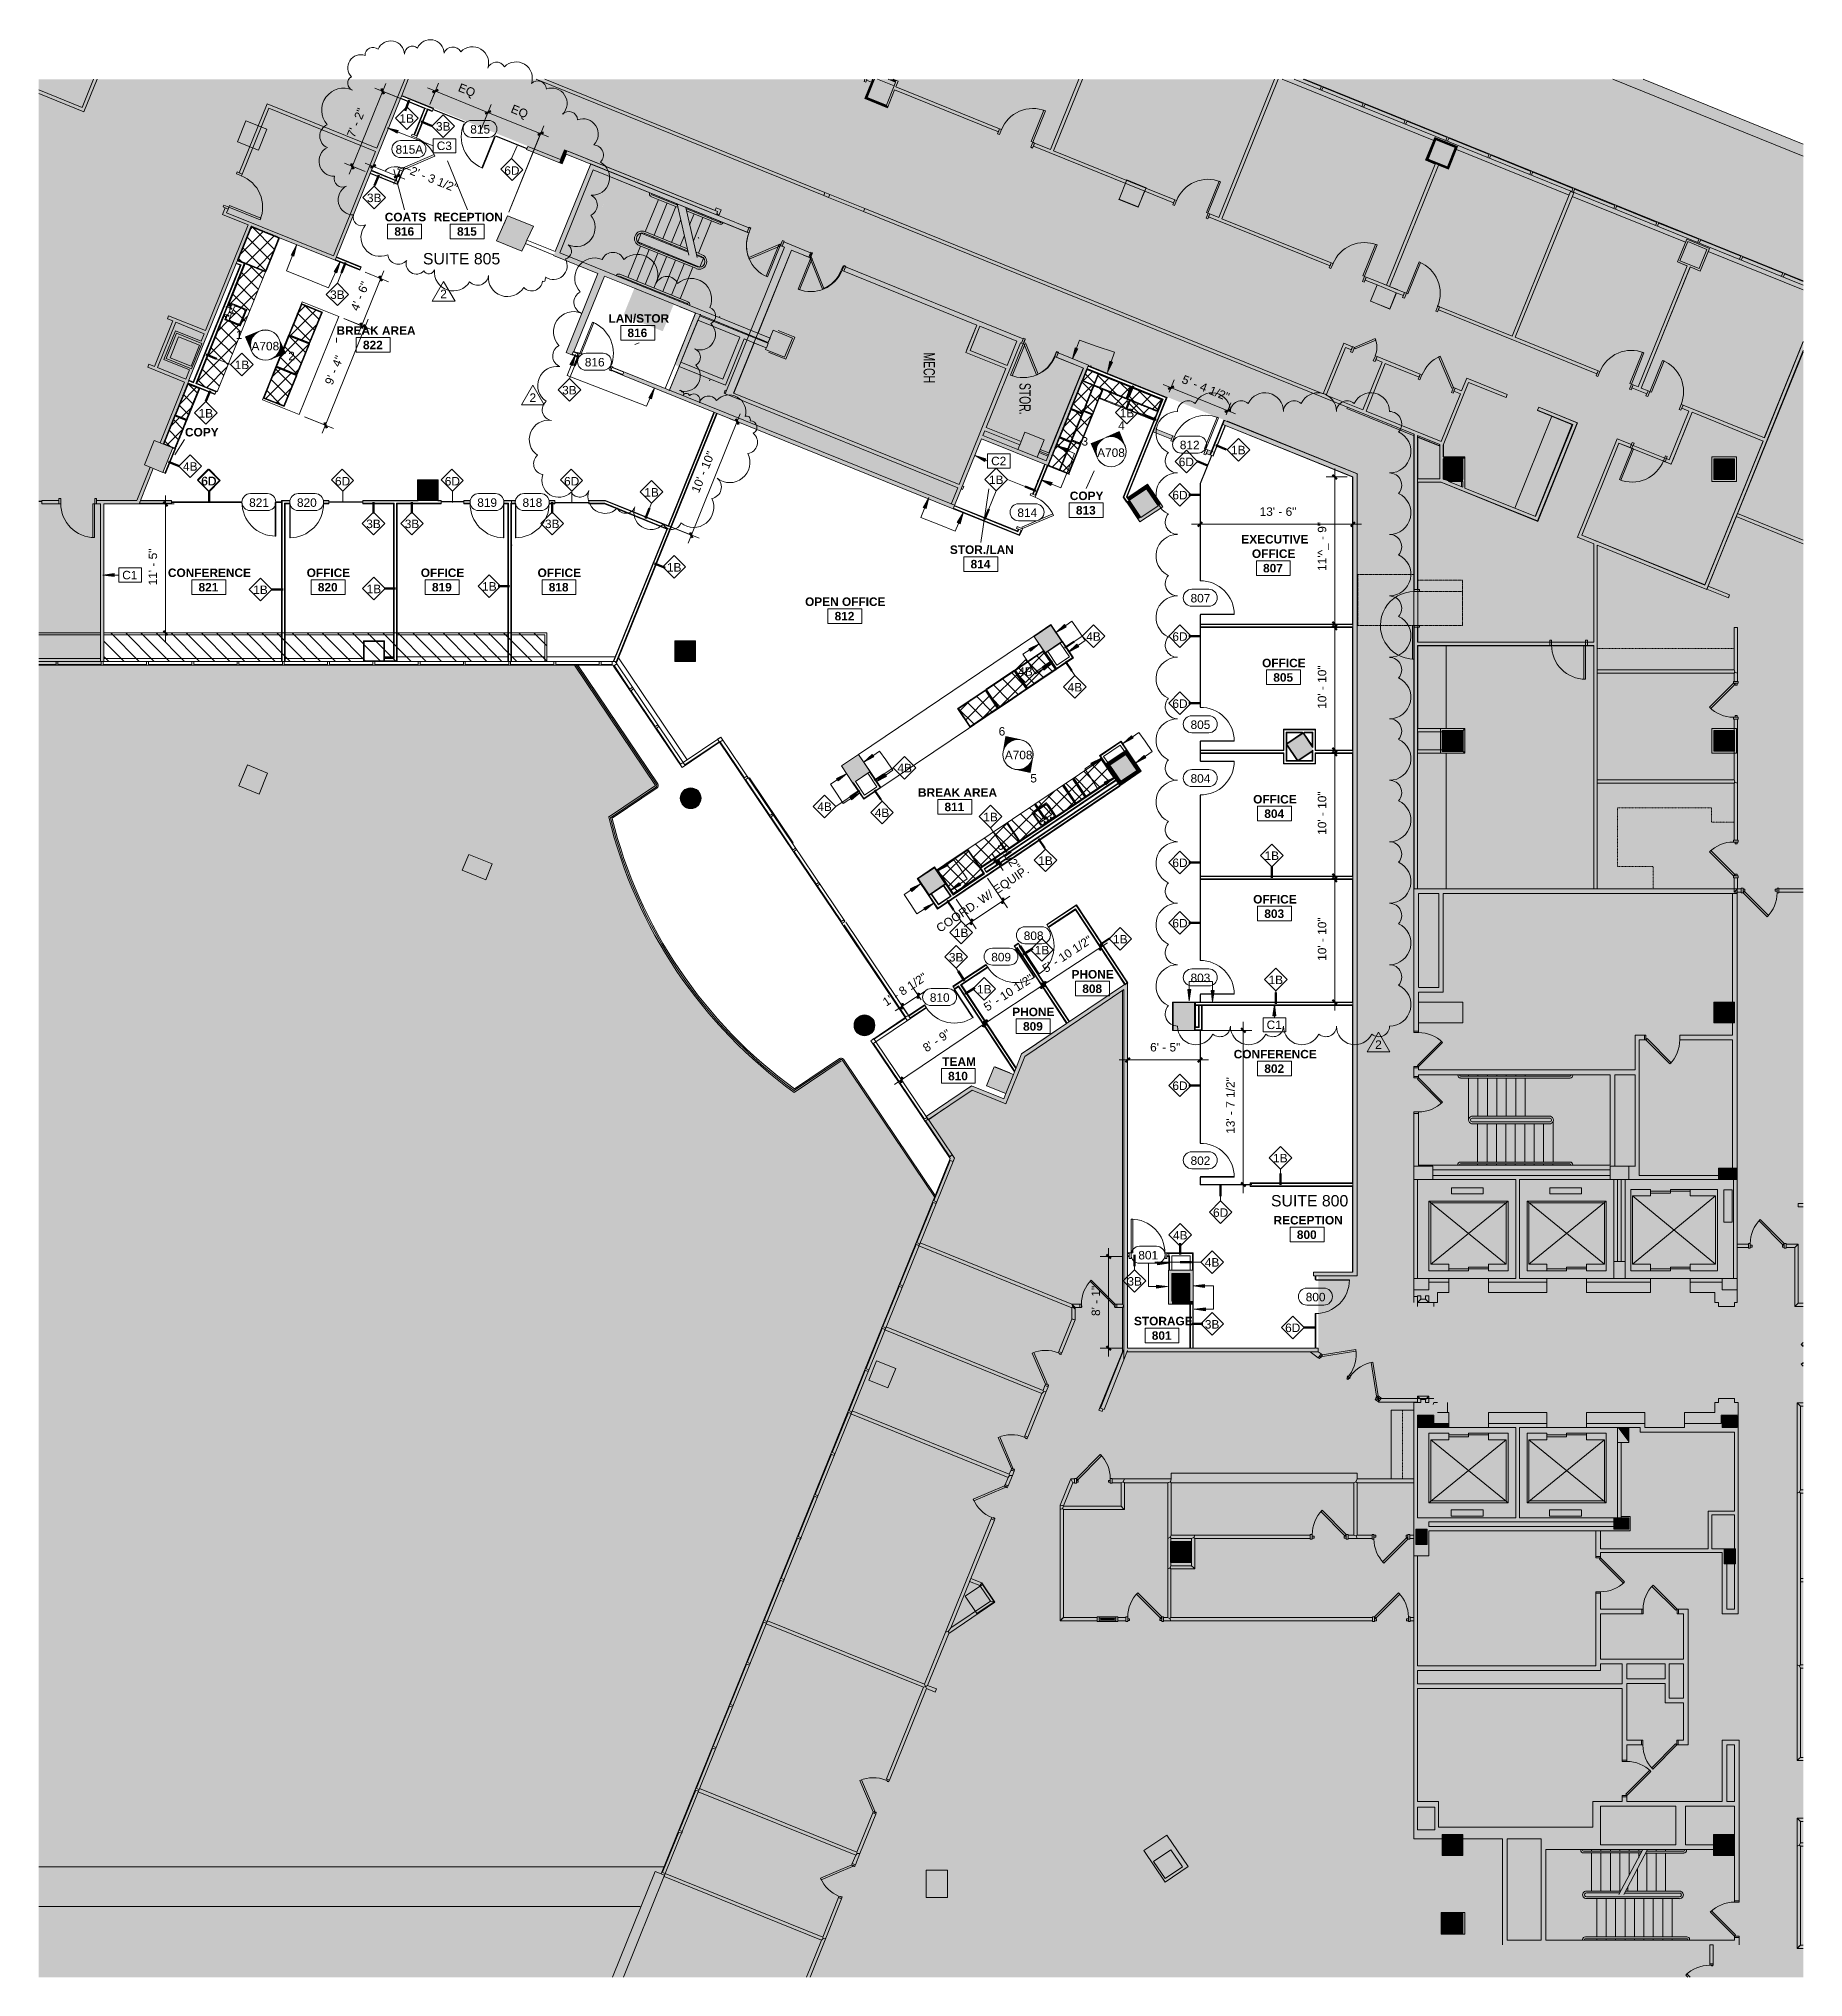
# Model space of a CAD drawing. Header units: inches. Extents: x 240 to 2111, y -1901 to 154.
import ezdxf

# ---------------------------------------------------------------- set-up
doc = ezdxf.new("R2010")
doc.units = ezdxf.units.IN
doc.header["$MEASUREMENT"] = 0
doc.linetypes.add('Dash', pattern=[0.25, 0.125, -0.125])
doc.linetypes.add('IMPORT-HIDDEN4 _2_', pattern=[0.09375, 0.0625, -0.03125])
doc.layers.get('DefPoints').update_dxf_attribs({"lineweight": 9})
for name, color, linetype, lineweight in [('8th floor - 800-805 background_dwg', 8, 'Continuous', 9), ('A-ANNO-DIMS', 211, 'Continuous', 9), ('A-ANNO-DIMS-96', 211, 'Continuous', 9), ('A-ANNO-KEYN', 231, 'Continuous', 9), ('A-ANNO-NOTE', 131, 'Continuous', 9), ('A-AREA-IDEN', 2, 'Continuous', 9), ('A-Area-Sqft', 10, 'Continuous', 20), ('A-COLS', 52, 'Continuous', 13), ('A-DETL', 90, 'Continuous', 9), ('A-DETL-GENF', 92, 'Continuous', 9), ('A-DETL-THIN', 151, 'Continuous', 9), ('A-DOOR', 31, 'Continuous', 13), ('A-Door-Exst', 7, 'Continuous', 9), ('A-DOOR-FRAM', 31, 'Continuous', 20), ('A-DOOR-IDEN', 31, 'Continuous', 9), ('A-Flor-Case-Demo', 7, 'IMPORT-HIDDEN4 _2_', 9), ('A-GENM', 13, 'Dash', 9), ('A-GLAZ', 151, 'Continuous', 13), ('A-WALL', 113, 'Continuous', 13), ('A-Wall-Bldg', 7, 'Continuous', 9), ('A-Wall-Exst', 7, 'Continuous', 9), ('A-WALL-IDEN', 211, 'Continuous', 9), ('A-WALL-PATT', 111, 'Continuous', 13), ('G-ANNO-REVC', 71, 'Continuous', 9), ('G-ANNO-REVC-IDEN', 71, 'Continuous', 9), ('G-ANNO-SYMB', 111, 'Continuous', 9), ('G-ANNO-TEXT', 231, 'Continuous', 9), ('I-WALL', 2, 'Continuous', 13), ('P-SANR-FIXT', 6, 'Continuous', 9), ('Q-CASE', 31, 'Continuous', 9), ('Q-CASE-HDLN', 31, 'Dash', 9)]:
    doc.layers.add(name, color=color, linetype=linetype, lineweight=lineweight)
doc.styles.add('Arial', font='arial.ttf', dxfattribs={"height": 9})
doc.styles.add('Arial Narrow', font='ARIALN.TTF', dxfattribs={"width": 0.8, "height": 12})
doc.styles.add('Swis721 Lt BT', font='swissl.ttf', dxfattribs={"height": 9})
doc.styles.add('Swis721 Lt BT_1', font='swissl.ttf', dxfattribs={"height": 12})
doc.styles.add('Swis721 Lt BT_B', font='', dxfattribs={"height": 9})
doc.styles.get('Swis721 Lt BT_B').set_extended_font_data('Swis721 Lt BT', bold=True)
doc.dimstyles.new('OTJ_-_3_32__Linear__1_2__Tolerance', dxfattribs={"dimscale": 12, "dimtxt": 9.497835, "dimasz": 0.375, "dimexe": 0.75, "dimexo": 0.5, "dimgap": 0.5, "dimtad": 1, "dimdec": 1, "dimrnd": 0.5, "dimzin": 3, "dimdsep": 46, "dimlunit": 4, "dimtxsty": 'Swis721 Lt BT', "dimblk1": 'OBLIQUE', "dimblk2": 'OBLIQUE', "dimsah": 1, "dimcen": 0.09, "dimdle": 0.75, "dimazin": 0, "dimtfac": 1, "dimtdec": 4, "dimtix": 1, "dimtmove": 0, "dimatfit": 3, "dimfxl": 1, "dimtvp": 1, "dimfrac": 2, "dimtolj": 1, "dimtzin": 0, "dimarcsym": 2})
doc.dimstyles.new('OTJ_-_3_32__Linear__1_2__Tolerance_1', dxfattribs={"dimscale": 12, "dimtxt": 9.497835, "dimasz": 0.375, "dimexe": 0.75, "dimexo": 0.5, "dimgap": 0.5, "dimtad": 1, "dimdec": 1, "dimrnd": 0.5, "dimzin": 3, "dimdsep": 46, "dimlunit": 4, "dimtxsty": 'Swis721 Lt BT', "dimblk1": 'OBLIQUE', "dimblk2": 'OBLIQUE', "dimsah": 1, "dimcen": 0.09, "dimdle": 0.75, "dimazin": 0, "dimtfac": 1, "dimtdec": 4, "dimtix": 1, "dimtmove": 1, "dimatfit": 3, "dimfxl": 1, "dimtvp": 1, "dimfrac": 2, "dimtolj": 1, "dimtzin": 0, "dimarcsym": 2})
pattern_1 = [(0, (0, 0), (30.72, 7.68), [1.267, -21.773, 1.267, -21.773, -122.88]), (0, (0, 0), (30.72, 7.68), [-46.08, 1.267, -44.813, 1.267, -21.773, -53.76]), (0, (0, 0), (30.72, 7.68), [-115.2, 1.267, -14.093, 1.267, -37.133]), (120, (11.52, 3.84), (-22.011075, 22.7643), [1.267, -21.773, 1.267, -21.773, -122.88]), (120, (11.52, 3.84), (-22.011075, 22.7643), [-46.08, 1.267, -44.813, 1.267, -21.773, -53.76]), (120, (11.52, 3.84), (-22.011075, 22.7643), [-115.2, 1.267, -14.093, 1.267, -37.133]), (240, (15.36, 19.2), (-8.708925, -30.4443), [1.267, -21.773, 1.267, -21.773, -122.88]), (240, (15.36, 19.2), (-8.708925, -30.4443), [-46.08, 1.267, -44.813, 1.267, -21.773, -53.76]), (240, (15.36, 19.2), (-8.708925, -30.4443), [-115.2, 1.267, -14.093, 1.267, -37.133])]
pattern_2 = [(337, (85.696, 445.525), (4.42737, 10.43024), []), (67, (85.696, 445.525), (-10.43024, 4.42737), [])]
pattern_3 = [(337, (118.542, 445.525), (4.42737, 10.43024), []), (67, (118.542, 445.525), (-10.43024, 4.42737), [])]
pattern_4 = [(157, (6.292, -554.396), (-4.42737, -10.43024), []), (247, (6.292, -554.396), (10.43024, -4.42737), [])]
pattern_5 = [(157, (42.292, -554.396), (-4.42737, -10.43024), []), (247, (42.292, -554.396), (10.43024, -4.42737), [])]
pattern_6 = [(157, (78.296, -554.396), (-4.42737, -10.43024), []), (247, (78.296, -554.396), (10.43024, -4.42737), [])]
pattern_7 = [(337, (-211.565, 1323.79), (4.42737, 10.43024), []), (67, (-211.565, 1323.79), (-10.43024, 4.42737), [])]
pattern_8 = [(337, (-91.304, 445.525), (4.42737, 10.43024), []), (67, (-91.304, 445.525), (-10.43024, 4.42737), [])]
pattern_9 = [(191.009, (623.288, -1302.968), (2.1638, -11.12248), []), (281.009, (623.288, -1302.968), (11.12248, 2.1638), [])]
pattern_10 = [(337, (-244.069, 1323.79), (4.42737, 10.43024), []), (67, (-244.069, 1323.79), (-10.43024, 4.42737), [])]
pattern_11 = [(337, (-276.573, 1323.79), (4.42737, 10.43024), []), (67, (-276.573, 1323.79), (-10.43024, 4.42737), [])]
pattern_12 = [(67, (-1337.282, -326.538), (-10.43024, 4.42737), []), (157, (-1337.282, -326.538), (-4.42737, -10.43024), [])]
pattern_13 = [(67, (-1375.032, -326.522), (-10.43024, 4.42737), []), (157, (-1375.032, -326.522), (-4.42737, -10.43024), [])]
pattern_14 = [(337.024, (-212.126, 1323.7), (4.423005, 10.43209), []), (67.024, (-212.126, 1323.7), (-10.43209, 4.423005), [])]
pattern_15 = [(337.024, (-246.577, 1323.686), (4.423005, 10.43209), []), (67.024, (-246.577, 1323.686), (-10.43209, 4.423005), [])]
pattern_16 = [(67.024, (-1378.678, -327.23), (-10.43209, 4.423005), []), (157.024, (-1378.678, -327.23), (-4.423005, -10.43209), [])]
pattern_17 = [(337.024, (-280.216, 1323.686), (4.423005, 10.43209), []), (67.024, (-280.216, 1323.686), (-10.43209, 4.423005), [])]
pattern_18 = [(67.024, (-1347.611, -327.214), (-10.43209, 4.423005), []), (157.024, (-1347.611, -327.214), (-4.423005, -10.43209), [])]
pattern_19 = [(11.009, (-693.445, 1137.636), (-2.1638, 11.12248), []), (101.009, (-693.445, 1137.636), (-11.12248, -2.1638), [])]
pattern_20 = [(11.009, (-729.445, 1137.636), (-2.1638, 11.12248), []), (101.009, (-729.445, 1137.636), (-11.12248, -2.1638), [])]
pattern_21 = [(11.009, (-766.445, 1137.636), (-2.1638, 11.12248), []), (101.009, (-766.445, 1137.636), (-11.12248, -2.1638), [])]
pattern_22 = [(135, (0, 0), (-8.01223, -8.01223), [])]

msp = doc.modelspace()

# ---------------------------------------------------------------- texts
at = {"layer": 'A-ANNO-KEYN', "char_height": 9, "width": 19.695, "attachment_point": 1, "style": 'Arial'}
for s, insert in [('C3', (661.69, 44.82)), ('C2', (1249.57, -289.37)), ('C1', (328.15, -410.34)), ('C1', (1541.73, -887.17))]:
    msp.add_mtext(s, dxfattribs=dict(at, insert=insert))
at = {"layer": 'A-AREA-IDEN', "char_height": 9, "attachment_point": 1, "style": 'Swis721 Lt BT_B'}
for s, insert, width in [('COATS', (606.54, -30.69), 50.904), ('RECEPTION', (658.5, -30.69), 86.052), ('816', (616.76, -46.01), 25.452), ('815', (683.21, -46.01), 25.452), ('LAN/STOR', (843.84, -138.18), 74.841), ('BREAK AREA', (555.37, -151.02), 94.233), ('816', (863.95, -153.5), 25.452), ('822', (583.47, -166.34), 25.452), ('COPY', (394.72, -258.83), 41.814), ('COPY', (1333.02, -326.29), 41.814), ('813', (1339.5, -341.61), 25.452), ('STOR./LAN', (1205.82, -383.39), 79.386), ('EXECUTIVE', (1514.88, -372.37), 82.113), ('OFFICE', (1526.13, -387.62), 54.843), ('CONFERENCE', (376.61, -407.85), 104.838), ('OFFICE', (523.73, -407.85), 54.843), ('OFFICE', (644.77, -407.85), 54.843), ('OFFICE', (768.61, -407.85), 54.843), ('814', (1227.79, -398.7), 25.452), ('807', (1537.97, -402.96), 25.452), ('821', (409.08, -423.17), 25.452), ('820', (535.58, -423.17), 25.452), ('819', (656.62, -423.17), 25.452), ('818', (780.46, -423.17), 25.452), ('OPEN OFFICE', (1052.28, -438.52), 102.111), ('812', (1083.63, -453.84), 25.452), ('OFFICE', (1536.97, -503.52), 54.843), ('805', (1548.82, -518.84), 25.452), ('BREAK AREA', (1172.02, -640.8), 94.233), ('811', (1200.12, -656.12), 25.452), ('OFFICE', (1527.46, -647.99), 54.843), ('804', (1539.31, -663.31), 25.452), ('OFFICE', (1527.46, -754.03), 54.843), ('803', (1539.31, -769.35), 25.452), ('PHONE', (1334.81, -833.57), 53.934), ('808', (1346.27, -848.89), 25.452), ('PHONE', (1271.97, -873.47), 53.934), ('809', (1283.44, -888.79), 25.452), ('CONFERENCE', (1506.85, -918.25), 104.838), ('TEAM', (1197.85, -926.17), 40.905), ('810', (1203.95, -941.49), 25.452), ('802', (1539.31, -933.57), 25.452), ('RECEPTION', (1549.1, -1094.33), 86.052), ('800', (1573.81, -1109.65), 25.452), ('STORAGE', (1401.08, -1201.26), 71.811), ('801', (1419.94, -1216.58), 25.452)]:
    msp.add_mtext(s, dxfattribs=dict(at, insert=insert, width=width))
at = {"layer": 'A-DOOR-IDEN', "char_height": 9, "attachment_point": 1, "style": 'Swis721 Lt BT'}
for s, insert, width in [('815', (697.23, 62.33), 24.543), ('815A', (617.98, 40.93), 33.936), ('816', (818.69, -184.61), 24.543), ('812', (1449.69, -272.37), 24.543), ('821', (462.74, -333.47), 24.543), ('820', (513.46, -333.47), 24.543), ('819', (704.65, -333.47), 24.543), ('818', (752.65, -333.47), 24.543), ('814', (1277.42, -344.21), 24.543), ('807', (1461.06, -434.81), 24.543), ('805', (1461.06, -568.97), 24.543), ('804', (1461.06, -625.97), 24.543), ('808', (1284.17, -792.69), 24.543), ('809', (1249.72, -815.37), 24.543), ('803', (1461.06, -837.36), 24.543), ('810', (1184.57, -858.27), 24.543), ('802', (1461.06, -1031.21), 24.543), ('801', (1405.67, -1131.4), 24.543), ('800', (1583.2, -1175.82), 24.543)]:
    msp.add_mtext(s, dxfattribs=dict(at, insert=insert, width=width))
at = {"layer": 'A-WALL-IDEN', "char_height": 9, "attachment_point": 1, "style": 'Swis721 Lt BT'}
for s, insert, width in [('1B', (622.13, 73.84), 18.18), ('3B', (660.86, 65.43), 18.18), ('3B', (587.67, -10.37), 18.18), ('3B', (548.61, -113.02), 18.18), ('1B', (447.45, -187.41), 18.18), ('3B', (794.65, -214.28), 18.18), ('1B', (409.09, -238.76), 18.18), ('1B', (1385.92, -238.41), 18.18), ('1B', (1385.92, -238.41), 18.18), ('1B', (1504.09, -277.75), 18.18), ('4B', (392.58, -295.15), 18.18), ('6D', (1448.56, -290.3), 19.089), ('6D', (412.13, -310.52), 19.089), ('1B', (881.78, -322.57), 18.18), ('1B', (1247.28, -309.31), 18.18), ('1B', (1247.28, -309.31), 18.18), ('6D', (1441.81, -325.5), 19.089), ('3B', (586.9, -356), 18.18), ('3B', (627.77, -356), 18.18), ('3B', (776.46, -356), 18.18), ('1B', (905.78, -402.08), 18.18), ('1B', (467.06, -425.88), 18.18), ('1B', (587.31, -424.99), 18.18), ('1B', (709.78, -422.3), 18.18), ('4B', (1350.45, -475.45), 18.18), ('6D', (1441.81, -475.45), 19.089), ('4B', (1278.28, -512.61), 18.18), ('4B', (1330.75, -529.23), 18.18), ('6D', (1441.81, -546.62), 19.089), ('4B', (1150.19, -614.92), 18.18), ('4B', (1065.22, -655.92), 18.18), ('4B', (1126.19, -662.34), 18.18), ('1B', (1241.26, -666.79), 18.18), ('1B', (1299.52, -713.11), 18.18), ('6D', (1441.81, -715.36), 19.089), ('1B', (1539.5, -707.86), 18.18), ('6D', (1441.81, -779.37), 19.089), ('1B', (1210.11, -789.58), 18.18), ('1B', (1378.92, -796.34), 18.18), ('3B', (1204.78, -815.51), 18.18), ('1B', (1295.82, -807.93), 18.18), ('1B', (1543.78, -839.51), 18.18), ('1B', (1234.64, -849.4), 18.18), ('6D', (1441.81, -951.7), 19.089), ('1B', (1548.63, -1028.44), 18.18), ('6D', (1484.93, -1086.22), 19.089), ('4B', (1442.48, -1110.22), 18.18), ('4B', (1476.21, -1139.03), 18.18), ('3B', (1394.1, -1159.13), 18.18), ('3B', (1476.21, -1204.69), 18.18), ('6D', (1561.36, -1208.41), 19.089)]:
    msp.add_mtext(s, dxfattribs=dict(at, insert=insert, width=width))
at = {"layer": 'G-ANNO-REVC-IDEN', "char_height": 9, "width": 8.484, "attachment_point": 1, "style": 'Arial'}
for insert in [(665.43, -112.22), (760.08, -222.2), (1656.84, -908.12)]:
    msp.add_mtext('2', dxfattribs=dict(at, insert=insert))
at = {"layer": 'G-ANNO-SYMB', "char_height": 9, "attachment_point": 1}
for s, insert, width, style in [('1', (448.59, -155.57), 8.181, 'Swis721 Lt BT'), ('A708', (465.23, -167.54), 35.754, 'Arial'), ('2', (504.23, -178.04), 8.181, 'Swis721 Lt BT'), ('4', (1384.33, -251.66), 8.181, 'Swis721 Lt BT'), ('3', (1345.4, -268.54), 8.181, 'Swis721 Lt BT'), ('A708', (1362.04, -280.51), 35.754, 'Arial'), ('6', (1257.56, -575.95), 8.181, 'Swis721 Lt BT'), ('A708', (1264.1, -601.08), 35.754, 'Arial'), ('5', (1291.1, -625.7), 8.181, 'Swis721 Lt BT')]:
    msp.add_mtext(s, dxfattribs=dict(at, insert=insert, width=width, style=style))
at = {"layer": 'G-ANNO-TEXT', "color": 7, "attachment_point": 1}
for s, insert, char_height, width, style in [('6D', (733.31, 18.61), 9, 19.089, 'Swis721 Lt BT'), ('SUITE 805', (647.01, -73.4), 12, 93.021, 'Swis721 Lt BT_1'), ('6D', (411.76, -310.77), 9, 19.089, 'Swis721 Lt BT'), ('6D', (553.76, -310.77), 9, 19.089, 'Swis721 Lt BT'), ('6D', (670.22, -310.77), 9, 19.089, 'Swis721 Lt BT'), ('6D', (796.72, -310.77), 9, 19.089, 'Swis721 Lt BT'), ('SUITE 800', (1546.32, -1072.19), 12, 93.021, 'Swis721 Lt BT_1')]:
    msp.add_mtext(s, dxfattribs=dict(at, insert=insert, char_height=char_height, width=width, style=style))

# ---------------------------------------------------------------- blocks, each defined once
blk = doc.blocks.new('Single Flush - OTJ_SOLIDFLUSH_ALUM-4827086-FIRST FLOOR CONSTRUCTION')
at = {"layer": 'A-DOOR', "color": 8, "lineweight": 20}
for p, q in [((16.15625, 37.5625), (16.15625, 1.75)), ((17.90625, 37.5625), (16.15625, 37.5625)), ((17.90625, 1.75), (17.90625, 37.5625)), ((16.15625, 1.75), (17.90625, 1.75))]:
    blk.add_line(p, q, dxfattribs=at)
at = {"layer": 'A-DOOR', "lineweight": 9}
blk.add_arc((17.90625, 1.75), 35.8125, 90, 180.5, dxfattribs=at)
at = {"layer": 'A-DOOR-FRAM', "color": 8}
for p, q in [((-20, -4), (-20, 1.75)), ((-20, 1.75), (-18, 1.75)), ((-18, -4), (-18, 1.75)), ((18.000004, -4), (18.000004, 1.75)), ((18.000004, 1.75), (20.000004, 1.75)), ((20.000004, -4), (20.000004, 1.75)), ((-20, -4), (-18, -4)), ((18.000004, -4), (20.000004, -4))]:
    blk.add_line(p, q, dxfattribs=at)
blk = doc.blocks.new('Single Flush - OTJ_SOLIDFLUSH_ALUM-4827087-FIRST FLOOR CONSTRUCTION')
at = {"layer": 'A-DOOR', "color": 8, "lineweight": 20}
for p, q in [((16.15625, -1.75), (17.90625, -1.75)), ((16.15625, -37.5625), (16.15625, -1.75)), ((17.90625, -1.75), (17.90625, -37.5625)), ((17.90625, -37.5625), (16.15625, -37.5625))]:
    blk.add_line(p, q, dxfattribs=at)
at = {"layer": 'A-DOOR', "lineweight": 9}
blk.add_arc((17.90625, -1.75), 35.8125, 179.5, 270, dxfattribs=at)
at = {"layer": 'A-DOOR-FRAM', "color": 8}
for p, q in [((-20, 4), (-20, -1.75)), ((-20, 4), (-18, 4)), ((-18, 4), (-18, -1.75)), ((18.000004, 4), (18.000004, -1.75)), ((18.000004, 4), (20.000004, 4)), ((20.000004, 4), (20.000004, -1.75)), ((-20, -1.75), (-18, -1.75)), ((18.000004, -1.75), (20.000004, -1.75))]:
    blk.add_line(p, q, dxfattribs=at)
blk = doc.blocks.new('Single Flush - OTJ_SOLIDFLUSH_ALUM 2_-4914806-FIRST FLOOR CONSTRUCTION')
at = {"layer": 'A-DOOR', "color": 8, "lineweight": 20}
for p, q in [((-6.2, -17.4), (10.7, -0.5)), ((-4.9, -18.6), (-6.2, -17.4)), ((11.9, -1.8), (-4.9, -18.6)), ((10.7, -0.5), (11.9, -1.8))]:
    blk.add_line(p, q, dxfattribs=at)
at = {"layer": 'A-DOOR', "lineweight": 9}
blk.add_arc((11.9, -1.8), 23.8, 179.5, 225, dxfattribs=at)
at = {"layer": 'A-DOOR-FRAM', "color": 8}
for p, q in [((-14, 4), (-14, -1.8)), ((-14, 4), (-12, 4)), ((-12, 4), (-12, -1.8)), ((12, 4), (12, -1.8)), ((12, 4), (14, 4)), ((14, 4), (14, -1.8)), ((-14, -1.8), (-12, -1.8)), ((12, -1.8), (14, -1.8))]:
    blk.add_line(p, q, dxfattribs=at)
blk = doc.blocks.new('Single Flush - OTJ_SOLIDFLUSH_ALUM-4852181-FIRST FLOOR CONSTRUCTION')
at = {"layer": 'A-DOOR', "color": 8, "lineweight": 20}
for p, q in [((-7.4, 27.1), (-8.7, 25.8)), ((-8.7, 25.8), (16.7, 0.5)), ((17.9, 1.7), (-7.4, 27.1)), ((16.7, 0.5), (17.9, 1.7))]:
    blk.add_line(p, q, dxfattribs=at)
at = {"layer": 'A-DOOR', "lineweight": 9}
blk.add_arc((17.9, 1.7), 35.8, 135, 180.5, dxfattribs=at)
at = {"layer": 'A-DOOR-FRAM', "color": 8}
for p, q in [((-20, -4), (-20, 1.7)), ((-20, 1.7), (-18, 1.7)), ((-18, -4), (-18, 1.7)), ((18, -4), (18, 1.7)), ((18, 1.7), (20, 1.7)), ((20, -4), (20, 1.7)), ((-20, -4), (-18, -4)), ((18, -4), (20, -4))]:
    blk.add_line(p, q, dxfattribs=at)
blk = doc.blocks.new('Frameless opening with glazing - 3_ 1_16_ x 7_ 8 1_4_-4848852-FIRST FLOOR CONSTRUCTION')
at = {"layer": 'A-GLAZ', "lineweight": 30}
blk.add_line((-19.5, -0.6), (-16.2, -0.6), dxfattribs=at)
blk = doc.blocks.new('Single Flush - OTJ_SOLIDFLUSH_ALUM-V1-FIRST FLOOR CONSTRUCTION')
at = {"layer": 'A-DOOR-FRAM'}
for p, q in [((18, -4), (18, -1.6)), ((18, -4), (20, -4)), ((20, -4), (20, -0.8))]:
    blk.add_line(p, q, dxfattribs=at)
blk = doc.blocks.new('Single Flush - OTJ_SOLIDFLUSH_ALUM-V2-FIRST FLOOR CONSTRUCTION')
at = {"layer": 'A-DOOR', "lineweight": 20}
for p, q in [((16.15625, 37.5625), (16.15625, 1.75)), ((17.90625, 37.5625), (16.15625, 37.5625)), ((17.90625, 1.75), (17.90625, 37.5625)), ((16.15625, 1.75), (17.90625, 1.75))]:
    blk.add_line(p, q, dxfattribs=at)
at = {"layer": 'A-DOOR', "lineweight": 9}
blk.add_arc((17.90625, 1.75), 35.8125, 90, 180.5, dxfattribs=at)
at = {"layer": 'A-DOOR-FRAM'}
for p, q in [((-20, -4), (-20, 1.75)), ((-20, 1.75), (-18, 1.75)), ((-18, -4), (-18, 1.75)), ((18.000004, -4), (18.000004, 1.75)), ((18.000004, 1.75), (20.000004, 1.75)), ((20.000004, -4), (20.000004, 1.75)), ((-20, -4), (-18, -4)), ((18.000004, -4), (20.000004, -4))]:
    blk.add_line(p, q, dxfattribs=at)
blk = doc.blocks.new('Single Flush - OTJ_SOLIDFLUSH_ALUM-4957315-FIRST FLOOR CONSTRUCTION')
at = {"layer": 'A-DOOR', "lineweight": 20}
for p, q in [((17.9, -1.8), (20, -1.8)), ((17.9, -3.5), (17.9, -1.8)), ((53.7, -3.5), (17.9, -3.5)), ((53.7, -1.8), (53.7, -3.5))]:
    blk.add_line(p, q, dxfattribs=at)
at = {"layer": 'A-DOOR', "lineweight": 9}
blk.add_arc((17.9, -1.8), 35.8, 179.5, 0, dxfattribs=at)
at = {"layer": 'A-DOOR-FRAM'}
for p, q in [((-20, 4), (-20, -1.8)), ((-20, 4), (-18, 4)), ((-18, 4), (-18, -1.8)), ((18, 4), (18, -1.8)), ((18, 4), (20, 4)), ((20, 4), (20, -1.8)), ((-20, -1.8), (-18, -1.8)), ((18, -1.8), (20, -1.8))]:
    blk.add_line(p, q, dxfattribs=at)
at = {"layer": 'A-GENM'}
for p, q in [((-17.9, 49.6), (-29.9, 49.6)), ((-29.9, 1.7), (-29.9, 49.6)), ((-17.9, 49.6), (17.9, 49.6)), ((-17.9, 1.7), (-17.9, 49.6)), ((17.9, 1.7), (17.9, 49.6)), ((17.9, 1.7), (17.9, 1.7)), ((-35.9, -1.8), (-35.9, -61.6)), ((17.9, -1.8), (17.9, -1.8)), ((17.9, -1.8), (17.9, -61.6)), ((-35.9, -61.6), (17.9, -61.6))]:
    blk.add_line(p, q, dxfattribs=at)
blk = doc.blocks.new('Rectangular Column - 24_ x 24_-4979499-FIRST FLOOR CONSTRUCTION')
at = {"layer": 'A-COLS', "lineweight": 9}
blk.add_hatch(color=7, dxfattribs=at).paths.add_polyline_path([(12, -12), (12, 12), (-12, 12), (-12, -12), (-5.4, -12)], flags=0)
at = {"layer": 'A-COLS', "color": 8, "lineweight": 20}
for p, q in [((12, 12), (-12, 12)), ((-12, 12), (-12, -12)), ((12, -12), (12, 12)), ((-12, -12), (12, -12))]:
    blk.add_line(p, q, dxfattribs=at)
blk = doc.blocks.new('Rectangular Column - 22X22-4979500-FIRST FLOOR CONSTRUCTION')
at = {"layer": 'A-COLS', "lineweight": 9}
blk.add_hatch(color=7, dxfattribs=at).paths.add_polyline_path([(11, -11), (11, 11), (-11, 11), (-11, -11)], flags=0)
at = {"layer": 'A-COLS', "color": 8, "lineweight": 20}
for p, q in [((11, 11), (-11, 11)), ((-11, 11), (-11, -11)), ((11, -11), (11, 11)), ((-11, -11), (11, -11))]:
    blk.add_line(p, q, dxfattribs=at)
blk = doc.blocks.new('Single Flush - OTJ_SOLIDFLUSH_ALUM-5004356-FIRST FLOOR CONSTRUCTION')
at = {"layer": 'A-DOOR', "color": 8, "lineweight": 20}
for p, q in [((16.15625, -2.5), (17.90625, -2.5)), ((16.15625, -38.3125), (16.15625, -2.5)), ((17.90625, -2.5), (17.90625, -38.3125)), ((17.90625, -38.3125), (16.15625, -38.3125))]:
    blk.add_line(p, q, dxfattribs=at)
at = {"layer": 'A-DOOR', "lineweight": 9}
blk.add_arc((17.90625, -2.5), 35.8125, 179.5, 270, dxfattribs=at)
at = {"layer": 'A-DOOR-FRAM', "color": 8}
for p, q in [((-20, 3.25), (-20, -2.5)), ((-20, 3.25), (-18, 3.25)), ((-18, 3.25), (-18, -2.5)), ((18.000004, 3.25), (18.000004, -2.5)), ((18.000004, 3.25), (20.000004, 3.25)), ((20.000004, 3.25), (20.000004, -2.5)), ((-20, -2.5), (-18, -2.5)), ((18.000004, -2.5), (20.000004, -2.5))]:
    blk.add_line(p, q, dxfattribs=at)
blk = doc.blocks.new('Single Flush - OTJ_SOLIDFLUSH_ALUM-5004367-FIRST FLOOR CONSTRUCTION')
at = {"layer": 'A-DOOR', "color": 8, "lineweight": 20}
for p, q in [((16.15625, 38.3125), (16.15625, 2.5)), ((17.90625, 38.3125), (16.15625, 38.3125)), ((17.90625, 2.5), (17.90625, 38.3125)), ((16.15625, 2.5), (17.90625, 2.5))]:
    blk.add_line(p, q, dxfattribs=at)
at = {"layer": 'A-DOOR', "lineweight": 9}
blk.add_arc((17.90625, 2.5), 35.8125, 90, 180.5, dxfattribs=at)
at = {"layer": 'A-DOOR-FRAM', "color": 8}
for p, q in [((-20, -3.25), (-20, 2.5)), ((-20, 2.5), (-18, 2.5)), ((-18, -3.25), (-18, 2.5)), ((18.000004, -3.25), (18.000004, 2.5)), ((18.000004, 2.5), (20.000004, 2.5)), ((20.000004, -3.25), (20.000004, 2.5)), ((-20, -3.25), (-18, -3.25)), ((18.000004, -3.25), (20.000004, -3.25))]:
    blk.add_line(p, q, dxfattribs=at)
blk = doc.blocks.new('Single Flush - OTJ_SOLIDFLUSH_ALUM-5004453-FIRST FLOOR CONSTRUCTION')
at = {"layer": 'A-DOOR', "color": 8, "lineweight": 20}
for p, q in [((16.15625, 37.8125), (16.15625, 2)), ((17.90625, 37.8125), (16.15625, 37.8125)), ((17.90625, 2), (17.90625, 37.8125)), ((16.15625, 2), (17.90625, 2))]:
    blk.add_line(p, q, dxfattribs=at)
at = {"layer": 'A-DOOR', "lineweight": 9}
blk.add_arc((17.90625, 2), 35.8125, 90, 180.5, dxfattribs=at)
at = {"layer": 'A-DOOR-FRAM', "color": 8}
for p, q in [((-20, -3.75), (-20, 2)), ((-20, 2), (-18, 2)), ((-18, -3.75), (-18, 2)), ((18.000004, -3.75), (18.000004, 2)), ((18.000004, 2), (20.000004, 2)), ((20.000004, -3.75), (20.000004, 2)), ((-20, -3.75), (-18, -3.75)), ((18.000004, -3.75), (20.000004, -3.75))]:
    blk.add_line(p, q, dxfattribs=at)
blk = doc.blocks.new('C-Counter Top1 - 24_ Depth-5506511-FIRST FLOOR CONSTRUCTION')
at = {"layer": 'Q-CASE'}
h = blk.add_hatch(dxfattribs=at)
h.set_pattern_fill('FP_2', color=256, style=0, pattern_type=2)
h.set_pattern_definition([(157, (46.255, -456.149), (-4.42737, -10.43024), []), (247, (46.255, -456.149), (10.43024, -4.42737), [])])
h.paths.add_polyline_path([(90, 24), (-47, 24), (-47, 0.3), (2.5, 0.3), (2.5, 2.8), (0.7, 2.8), (-2.2, 2.9), (-2.5, 3), (-2.6, 3.3), (-2.8, 7.3), (-2.7, 17.2), (-2.6, 20.2), (-2.5, 20.5), (-2.2, 20.6), (1.8, 20.8), (12.7, 20.7), (15.7, 20.6), (16, 20.5), (16.1, 20.2), (16.2, 16.2), (16.2, 6.3), (16.1, 3.3), (16, 3), (15.7, 2.9), (11.7, 2.8), (10.7, 2.8), (10.7, 0.3), (89.9, 0.3), (89.9, 22.7), (90, 22.7), (90, 24)], flags=0)
h.paths.add_polyline_path([(14.9, 18), (14.8, 18.3), (14.5, 18.7), (13.7, 19.2), (13, 19.3), (0.5, 19.3), (-0.4, 19.1), (-1, 18.7), (-1.5, 18), (-1.6, 17.1), (-1.6, 9.3), (-1.4, 8.4), (-1, 7.8), (-0.2, 7.3), (0.5, 7.2), (6.3, 7.2), (6.2, 8.4), (6.3, 8.7), (6.3, 8.9), (6.3, 9), (6.3, 9.9), (6.3, 10.2), (6.5, 10.3), (6.7, 10.4), (7, 10.3), (7.1, 10.2), (7.2, 9.9), (7.2, 7.2), (13, 7.2), (13.9, 7.4), (14.5, 7.8), (14.9, 8.5), (15.1, 9.3), (15.1, 17.3), (14.9, 17.9)], flags=0)
for p, q in [((-47, 24), (90, 24)), ((90, 24), (90, 22.7)), ((2.5, 0.8), (-47, 0.8)), ((89.9, 0.8), (10.7, 0.8))]:
    blk.add_line(p, q, dxfattribs=at)
blk = doc.blocks.new('P-Sink-Rectangular - PSR1918-3060176-FIRST FLOOR CONSTRUCTION')
at = {"layer": 'P-SANR-FIXT'}
for p, q in [((-9.5, 5), (-9.3, 8.5)), ((-9.5, 5), (-9.3, 5)), ((-9.5, -5), (-9.5, 5)), ((-9.1, 8.5), (-9.3, 5)), ((-9.3, 5), (-9.3, -5)), ((-9, 8.8), (-5.5, 9)), ((-5.5, 8.8), (-9, 8.6)), ((-8.5, 5), (-8.4, 7)), ((-8.5, -5), (-8.5, 5)), ((-8.3, -5.5), (-8.3, 2.5)), ((-8.3, -5.5), (-8.3, 2.5)), ((-7.5, 7.9), (-5.5, 8)), ((-6.2, 4.6), (-0.5, 4.6)), ((-6.2, 4.6), (-0.5, 4.6)), ((-5.5, 9), (-4, 9)), ((-5.5, 9), (-5.5, 8.8)), ((-4, 8.8), (-5.5, 8.8)), ((-5.5, 8), (-3.1, 8)), ((0.5, 4.6), (6.3, 4.6)), ((0.5, 4.6), (6.3, 4.6)), ((3.4, 8), (5.5, 8)), ((4.2, 9), (5.5, 9)), ((5.5, 8.8), (4.2, 8.8)), ((5.5, 9), (9, 8.8)), ((5.5, 9), (5.5, 8.8)), ((9, 8.6), (5.5, 8.8)), ((5.5, 8), (7.5, 7.9)), ((8.3, 2.5), (8.3, -5.5)), ((8.3, 2.5), (8.3, -5.5)), ((8.4, 7), (8.5, 5)), ((8.5, 5), (8.5, -5)), ((9.3, 5), (9.1, 8.5)), ((9.3, 8.5), (9.5, 5)), ((9.3, -5), (9.3, 5)), ((9.5, 5), (9.3, 5)), ((9.5, 5), (9.5, -5)), ((-9.5, -5), (-9.3, -5)), ((-9.3, -8.5), (-9.5, -5)), ((-9.3, -5), (-9.1, -8.5)), ((-9, -8.6), (-5.5, -8.8)), ((-5.5, -9), (-9, -8.8)), ((-8.4, -7), (-8.5, -5)), ((-5.5, -8), (-7.5, -7.9)), ((6.3, -7.6), (-6.2, -7.6)), ((6.3, -7.6), (-6.2, -7.6)), ((5.5, -8), (-5.5, -8)), ((-5.5, -9), (-5.5, -8.8)), ((-5.5, -8.8), (5.5, -8.8)), ((5.5, -9), (-5.5, -9)), ((7.5, -7.9), (5.5, -8)), ((5.5, -8.8), (9, -8.6)), ((5.5, -9), (5.5, -8.8)), ((9, -8.8), (5.5, -9)), ((8.5, -5), (8.4, -7)), ((9.1, -8.5), (9.3, -5)), ((9.5, -5), (9.3, -8.5)), ((9.5, -5), (9.3, -5))]:
    blk.add_line(p, q, dxfattribs=at)
at = {"layer": 'P-SANR-FIXT', "flags": 128}
for points in [[(-0.5, 7), (-0.5, 6.8), (-0.5, 6.3), (-0.5, 5.5), (-0.5, 4.6), (-0.5, 3.8), (-0.5, 3.3), (-0.5, 3), (-0.5, 3)], [(0.5, 3), (0.5, 3.2), (0.5, 3.7), (0.5, 4.4), (0.5, 5.3), (0.5, 6.1), (0.5, 6.7), (0.5, 7), (0.5, 7)]]:
    blk.add_lwpolyline(points, dxfattribs=at)
at = {"layer": 'P-SANR-FIXT'}
for centre, radius, start, end in [((-9, 8.5), 0.371, 92.5667, 177.4333), ((-9, 8.5), 0.156, 92.5667, 177.4333), ((-7.4, 6.9), 0.995, 92.5667, 177.4333), ((-6.2, 2.5), 2.1, 90, 180), ((-6.2, 2.5), 2.1, 90, 180), ((-6.2, 2.5), 2.1, 160.0288, 180), ((-6.2, 2.5), 2.1, 115.0288, 154.9712), ((-6.2, 2.5), 2.1, 90, 109.9712), ((-4, 6.8), 0.5, 360, 180), ((-4, 6.8), 0.5, 135, 165), ((-4, 6.8), 0.5, 135, 165), ((-4, 6.8), 0.5, 180, 360), ((-4, 6.8), 0.5, 180, 270), ((-4, 6.8), 0.5, 180, 270), ((-4, 6.8), 0.5, 195, 240), ((-4, 6.8), 0.5, 195, 240), ((-4, 6.8), 0.5, 60, 120), ((-4, 6.8), 0.5, 60, 120), ((-4, 6.8), 0.5, 75, 105), ((-4, 6.8), 0.5, 75, 105), ((-4, 6.8), 0.5, 255, 270), ((-4, 6.8), 0.5, 255, 270), ((-4, 6.8), 0.5, 0, 45), ((-4, 6.8), 0.5, 15, 45), ((-4, 6.8), 0.5, 0, 45), ((-4, 6.8), 0.5, 15, 45), ((-4, 6.8), 0.5, 315, 360), ((-4, 6.8), 0.5, 315, 360), ((-4, 6.8), 0.5, 315, 345), ((-4, 6.8), 0.5, 315, 345), ((4, 6.8), 0.5, 360, 180), ((4, 6.8), 0.5, 135, 165), ((4, 6.8), 0.5, 135, 165), ((4, 6.8), 0.5, 166.3587, 180), ((4, 6.8), 0.5, 166.3587, 180), ((4, 6.8), 0.5, 166.3587, 180), ((4, 6.8), 0.5, 166.3587, 180), ((4, 6.8), 0.5, 180, 360), ((4, 6.8), 0.5, 180, 225), ((4, 6.8), 0.5, 180, 195), ((4, 6.8), 0.5, 180, 225), ((4, 6.8), 0.5, 180, 195), ((4, 6.8), 0.5, 135, 150), ((4, 6.8), 0.5, 135, 150), ((4, 6.8), 0.5, 210, 225), ((4, 6.8), 0.5, 210, 225), ((4, 6.8), 0.5, 0, 120), ((4, 6.8), 0.5, 0, 120), ((4, 6.8), 0.5, 240, 300), ((4, 6.8), 0.5, 240, 300), ((4, 6.8), 0.5, 75, 105), ((4, 6.8), 0.5, 75, 105), ((4, 6.8), 0.5, 260.6879, 270), ((4, 6.8), 0.5, 260.6879, 270), ((4, 6.8), 0.5, 30, 60), ((4, 6.8), 0.5, 30, 60), ((4, 6.8), 0.5, 315, 345), ((4, 6.8), 0.5, 315, 345), ((4, 6.8), 0.5, 315, 330), ((4, 6.8), 0.5, 315, 330), ((6.3, 2.5), 2.1, 70.0288, 90), ((6.3, 2.5), 2.1, 0, 90), ((6.3, 2.5), 2.1, 0, 90), ((6.3, 2.5), 2.1, 25.0288, 64.9712), ((7.4, 6.9), 0.995, 2.5667, 87.4333), ((6.3, 2.5), 2.1, 0, 19.9712), ((9, 8.5), 0.371, 2.5667, 87.4333), ((9, 8.5), 0.156, 2.5667, 87.4333), ((-9, -8.5), 0.371, 182.5667, 267.4333), ((-9, -8.5), 0.156, 182.5667, 267.4333), ((-7.4, -6.9), 0.995, 182.5667, 267.4333), ((-6.2, -5.5), 2.1, 180, 199.9712), ((-6.2, -5.5), 2.1, 180, 270), ((-6.2, -5.5), 2.1, 180, 270), ((-6.2, -5.5), 2.1, 205.0288, 244.9712), ((-6.2, -5.5), 2.1, 250.0288, 270), ((6.3, -5.5), 2.1, 270, 360), ((6.3, -5.5), 2.1, 270, 360), ((6.3, -5.5), 2.1, 270, 289.9712), ((6.3, -5.5), 2.1, 295.0288, 334.9712), ((7.4, -6.9), 0.995, 272.5667, 357.4333), ((6.3, -5.5), 2.1, 340.0288, 360), ((9, -8.5), 0.156, 272.5667, 357.4333), ((9, -8.5), 0.371, 272.5667, 357.4333)]:
    blk.add_arc(centre, radius, start, end, dxfattribs=at)
blk = doc.blocks.new('P-Sink-Rectangular - PSR1918-V3-FIRST FLOOR CONSTRUCTION')
at = {"layer": 'P-SANR-FIXT'}
for p, q in [((-9.5, 5), (-9.3, 8.5)), ((-9.5, 5), (-9.3, 5)), ((-9.5, -5), (-9.5, 5)), ((-9.1, 8.5), (-9.3, 5)), ((-9.3, 5), (-9.3, -5)), ((-9, 8.8), (-5.5, 9)), ((-5.5, 8.8), (-9, 8.6)), ((-8.5, 5), (-8.4, 7)), ((-8.5, -5), (-8.5, 5)), ((-8.3, -5.5), (-8.3, 2.5)), ((-8.3, -5.5), (-8.3, 2.5)), ((-7.5, 7.9), (-5.5, 8)), ((-6.2, 4.6), (-0.5, 4.6)), ((-6.2, 4.6), (-0.5, 4.6)), ((-5.5, 9), (2.6, 9)), ((-5.5, 9), (-5.5, 8.8)), ((5.5, 8.8), (-5.5, 8.8)), ((-5.5, 8), (5.5, 8)), ((0.5, 4.6), (6.3, 4.6)), ((0.5, 4.6), (6.3, 4.6)), ((5.5, 8.9), (5.5, 8.8)), ((9, 8.6), (5.5, 8.8)), ((5.5, 8), (7.5, 7.9)), ((7.4, 8.9), (9, 8.8)), ((8.3, 2.5), (8.3, -5.5)), ((8.3, 2.5), (8.3, -5.5)), ((8.4, 7), (8.5, 5)), ((8.5, 5), (8.5, -5)), ((9.3, 5), (9.1, 8.5)), ((9.3, 8.5), (9.5, 5)), ((9.3, -5), (9.3, 5)), ((9.5, 5), (9.3, 5)), ((9.5, 5), (9.5, -5)), ((-9.5, -5), (-9.3, -5)), ((-9.3, -8.5), (-9.5, -5)), ((-9.3, -5), (-9.1, -8.5)), ((-9, -8.6), (-5.5, -8.8)), ((-5.5, -9), (-9, -8.8)), ((-8.4, -7), (-8.5, -5)), ((-5.5, -8), (-7.5, -7.9)), ((6.3, -7.6), (-6.2, -7.6)), ((6.3, -7.6), (-6.2, -7.6)), ((5.5, -8), (-5.5, -8)), ((-5.5, -9), (-5.5, -8.8)), ((-5.5, -8.8), (5.5, -8.8)), ((5.5, -9), (-5.5, -9)), ((7.5, -7.9), (5.5, -8)), ((5.5, -8.8), (9, -8.6)), ((5.5, -9), (5.5, -8.8)), ((9, -8.8), (5.5, -9)), ((8.5, -5), (8.4, -7)), ((9.1, -8.5), (9.3, -5)), ((9.5, -5), (9.3, -8.5)), ((9.5, -5), (9.3, -5))]:
    blk.add_line(p, q, dxfattribs=at)
at = {"layer": 'P-SANR-FIXT', "flags": 128}
for points in [[(-0.5, 7), (-0.5, 6.8), (-0.5, 6.3), (-0.5, 5.5), (-0.5, 4.6), (-0.5, 3.8), (-0.5, 3.3), (-0.5, 3), (-0.5, 3)], [(0.5, 3), (0.5, 3.2), (0.5, 3.7), (0.5, 4.4), (0.5, 5.3), (0.5, 6.1), (0.5, 6.7), (0.5, 7), (0.5, 7)]]:
    blk.add_lwpolyline(points, dxfattribs=at)
at = {"layer": 'P-SANR-FIXT'}
for centre, radius, start, end in [((-9, 8.5), 0.371, 92.5667, 177.4333), ((-9, 8.5), 0.156, 92.5667, 177.4333), ((-7.4, 6.9), 0.995, 92.5667, 177.4333), ((-6.2, 2.5), 2.1, 90, 180), ((-6.2, 2.5), 2.1, 90, 180), ((-6.2, 2.5), 2.1, 160.0288, 180), ((-6.2, 2.5), 2.1, 115.0288, 154.9712), ((-6.2, 2.5), 2.1, 90, 109.9712), ((-4, 6.8), 0.5, 360, 180), ((-4, 6.8), 0.5, 135, 165), ((-4, 6.8), 0.5, 135, 165), ((-4, 6.8), 0.5, 180, 360), ((-4, 6.8), 0.5, 180, 270), ((-4, 6.8), 0.5, 180, 270), ((-4, 6.8), 0.5, 195, 240), ((-4, 6.8), 0.5, 195, 240), ((-4, 6.8), 0.5, 60, 120), ((-4, 6.8), 0.5, 60, 120), ((-4, 6.8), 0.5, 75, 105), ((-4, 6.8), 0.5, 75, 105), ((-4, 6.8), 0.5, 255, 270), ((-4, 6.8), 0.5, 255, 270), ((-4, 6.8), 0.5, 0, 45), ((-4, 6.8), 0.5, 15, 45), ((-4, 6.8), 0.5, 0, 45), ((-4, 6.8), 0.5, 15, 45), ((-4, 6.8), 0.5, 315, 360), ((-4, 6.8), 0.5, 315, 360), ((-4, 6.8), 0.5, 315, 345), ((-4, 6.8), 0.5, 315, 345), ((0, 7), 0.5, 135, 150), ((0, 3), 0.5, 210, 225), ((0, 7), 0.5, 90, 105), ((0, 3), 0.5, 255, 270), ((0, 7), 0.5, 75, 90), ((0, 3), 0.5, 270, 285), ((0, 7), 0.5, 30, 45), ((0, 3), 0.5, 315, 329.9914), ((4, 6.8), 0.5, 360, 180), ((4, 6.8), 0.5, 135, 161.7817), ((4, 6.8), 0.5, 135, 161.7817), ((4, 6.8), 0.5, 165, 180), ((4, 6.8), 0.5, 165, 180), ((4, 6.8), 0.5, 165, 180), ((4, 6.8), 0.5, 165, 180), ((4, 6.8), 0.5, 180, 360), ((4, 6.8), 0.5, 180, 225), ((4, 6.8), 0.5, 180, 195), ((4, 6.8), 0.5, 180, 225), ((4, 6.8), 0.5, 180, 195), ((4, 6.8), 0.5, 135, 150), ((4, 6.8), 0.5, 135, 150), ((4, 6.8), 0.5, 210, 225), ((4, 6.8), 0.5, 210, 225), ((4, 6.8), 0.5, 0, 120), ((4, 6.8), 0.5, 0, 120), ((4, 6.8), 0.5, 240, 300), ((4, 6.8), 0.5, 240, 300), ((4, 6.8), 0.5, 75, 105), ((4, 6.8), 0.5, 75, 105), ((4, 6.8), 0.5, 255, 270), ((4, 6.8), 0.5, 255, 270), ((4, 6.8), 0.5, 30, 60), ((4, 6.8), 0.5, 30, 60), ((4, 6.8), 0.5, 315, 345), ((4, 6.8), 0.5, 315, 345), ((4, 6.8), 0.5, 315, 330), ((4, 6.8), 0.5, 315, 330), ((6.3, 2.5), 2.1, 70.0288, 90), ((6.3, 2.5), 2.1, 0, 90), ((6.3, 2.5), 2.1, 0, 90), ((6.3, 2.5), 2.1, 25.0288, 64.9712), ((7.4, 6.9), 0.995, 2.5667, 87.4333), ((6.3, 2.5), 2.1, 0, 19.9712), ((9, 8.5), 0.371, 2.5667, 87.4333), ((9, 8.5), 0.156, 2.5667, 87.4333), ((-9, -8.5), 0.371, 182.5667, 267.4333), ((-9, -8.5), 0.156, 182.5667, 267.4333), ((-7.4, -6.9), 0.995, 182.5667, 267.4333), ((-6.2, -5.5), 2.1, 180.9382, 199.9712), ((-6.2, -5.5), 2.1, 180, 270), ((-6.2, -5.5), 2.1, 180, 270), ((-6.2, -5.5), 2.1, 205.0288, 244.9712), ((-6.2, -5.5), 2.1, 250.0288, 270), ((6.3, -5.5), 2.1, 270, 360), ((6.3, -5.5), 2.1, 270, 360), ((6.3, -5.5), 2.1, 270, 289.9712), ((6.3, -5.5), 2.1, 295.0288, 334.9712), ((7.4, -6.9), 0.995, 272.5667, 357.4333), ((6.3, -5.5), 2.1, 340.0288, 360), ((9, -8.5), 0.156, 272.5667, 357.4333), ((9, -8.5), 0.371, 272.5667, 357.4333)]:
    blk.add_arc(centre, radius, start, end, dxfattribs=at)
blk = doc.blocks.new('Single Glass Door - 36_ x 96_ 2-5529977-FIRST FLOOR CONSTRUCTION')
at = {"layer": 'A-DOOR', "lineweight": 20}
for p, q in [((17.40625, -1.75), (17.90625, -1.75)), ((17.40625, -37.5625), (17.40625, -1.75)), ((17.90625, -1.75), (17.90625, -37.5625)), ((17.90625, -37.5625), (17.40625, -37.5625))]:
    blk.add_line(p, q, dxfattribs=at)
at = {"layer": 'A-DOOR', "lineweight": 9}
blk.add_arc((17.90625, -1.75), 35.8125, 179.5, 270, dxfattribs=at)
blk = doc.blocks.new('Single Glass Door - 36_ x 96_-5529913-FIRST FLOOR CONSTRUCTION')
at = {"layer": 'A-DOOR', "lineweight": 20}
for p, q in [((17.40625, 37.6875), (17.40625, 1.875)), ((17.90625, 37.6875), (17.40625, 37.6875)), ((17.90625, 1.875), (17.90625, 37.6875)), ((17.40625, 1.875), (17.90625, 1.875))]:
    blk.add_line(p, q, dxfattribs=at)
at = {"layer": 'A-DOOR', "lineweight": 9}
blk.add_arc((17.90625, 1.875), 35.8125, 90, 180.5, dxfattribs=at)
blk = doc.blocks.new('Single Glass Door - 36_ x 96_-5529912-FIRST FLOOR CONSTRUCTION')
at = {"layer": 'A-DOOR', "lineweight": 20}
for p, q in [((17.40625, -1.875), (17.90625, -1.875)), ((17.40625, -37.6875), (17.40625, -1.875)), ((17.90625, -1.875), (17.90625, -37.6875)), ((17.90625, -37.6875), (17.40625, -37.6875))]:
    blk.add_line(p, q, dxfattribs=at)
at = {"layer": 'A-DOOR', "lineweight": 9}
blk.add_arc((17.90625, -1.875), 35.8125, 179.5, 270, dxfattribs=at)
blk = doc.blocks.new('Single Glass Door - 36_ x 96_-5425143-FIRST FLOOR CONSTRUCTION')
at = {"layer": 'A-DOOR', "lineweight": 20}
for p, q in [((17.40625, -0.25), (17.90625, -0.25)), ((17.40625, -36.0625), (17.40625, -0.25)), ((17.90625, -0.25), (17.90625, -36.0625)), ((17.90625, -36.0625), (17.40625, -36.0625))]:
    blk.add_line(p, q, dxfattribs=at)
at = {"layer": 'A-DOOR', "lineweight": 9}
blk.add_arc((17.90625, -0.25), 35.8125, 179.5, 270, dxfattribs=at)
blk = doc.blocks.new('Frameless opening with glazing - 36_ x 96_-5483388-FIRST FLOOR CONSTRUCTION')
at = {"layer": 'A-GLAZ', "lineweight": 30}
blk.add_line((-19.5, -0.5), (16.5, -0.5), dxfattribs=at)
blk = doc.blocks.new('Frameless opening with glazing - 24_ x 84_-5483389-FIRST FLOOR CONSTRUCTION')
at = {"layer": 'A-GLAZ', "lineweight": 30}
blk.add_line((-13.5, -0.5), (10.5, -0.5), dxfattribs=at)
blk = doc.blocks.new('Frameless opening with glazing - 36_ x 96_-5225175-FIRST FLOOR CONSTRUCTION')
at = {"layer": 'A-GLAZ', "lineweight": 30}
blk.add_line((-19.5, -0.625), (16.5, -0.625), dxfattribs=at)
blk = doc.blocks.new('Single Flush - OTJ_SOLIDFLUSH_ALUM-5474800-FIRST FLOOR CONSTRUCTION')
at = {"layer": 'A-DOOR', "lineweight": 20}
for p, q in [((-7.4, 27.2), (-8.7, 26)), ((-8.7, 26), (16.7, 0.6)), ((17.9, 1.9), (-7.4, 27.2)), ((16.7, 0.6), (17.9, 1.9))]:
    blk.add_line(p, q, dxfattribs=at)
at = {"layer": 'A-DOOR', "lineweight": 9}
blk.add_arc((17.9, 1.9), 35.8, 135, 180.5, dxfattribs=at)
at = {"layer": 'A-DOOR-FRAM'}
for p, q in [((-20, -3.9), (-20, 1.9)), ((-20, 1.9), (-18, 1.9)), ((-18, -3.9), (-18, 1.9)), ((18, -3.9), (18, 1.9)), ((18, 1.9), (20, 1.9)), ((20, -3.9), (20, 1.9)), ((-20, -3.9), (-18, -3.9)), ((18, -3.9), (20, -3.9))]:
    blk.add_line(p, q, dxfattribs=at)
blk = doc.blocks.new('Single Glass Door - 36_ x 84_-5483160-FIRST FLOOR CONSTRUCTION')
at = {"layer": 'A-DOOR', "lineweight": 20}
for p, q in [((17.40625, -1.875), (17.90625, -1.875)), ((17.40625, -37.6875), (17.40625, -1.875)), ((17.90625, -1.875), (17.90625, -37.6875)), ((17.90625, -37.6875), (17.40625, -37.6875))]:
    blk.add_line(p, q, dxfattribs=at)
at = {"layer": 'A-DOOR', "lineweight": 9}
blk.add_arc((17.90625, -1.875), 35.8125, 179.5, 270, dxfattribs=at)
blk = doc.blocks.new('Single Glass Door - 36_ x 84_-4822332-FIRST FLOOR CONSTRUCTION')
at = {"layer": 'A-DOOR', "lineweight": 20}
for p, q in [((17.40625, 36.0625), (17.40625, 0.25)), ((17.90625, 36.0625), (17.40625, 36.0625)), ((17.90625, 0.25), (17.90625, 36.0625)), ((17.40625, 0.25), (17.90625, 0.25))]:
    blk.add_line(p, q, dxfattribs=at)
at = {"layer": 'A-DOOR', "lineweight": 9}
blk.add_arc((17.90625, 0.25), 35.8125, 90, 180.5, dxfattribs=at)
blk = doc.blocks.new('Single Flush - OTJ_SOLIDFLUSH_ALUM-5483202-FIRST FLOOR CONSTRUCTION')
at = {"layer": 'A-DOOR', "lineweight": 20}
for p, q in [((16.15625, -1.875), (17.90625, -1.875)), ((16.15625, -37.6875), (16.15625, -1.875)), ((17.90625, -1.875), (17.90625, -37.6875)), ((17.90625, -37.6875), (16.15625, -37.6875))]:
    blk.add_line(p, q, dxfattribs=at)
at = {"layer": 'A-DOOR', "lineweight": 9}
blk.add_arc((17.90625, -1.875), 35.8125, 179.5, 270, dxfattribs=at)
at = {"layer": 'A-DOOR-FRAM'}
for p, q in [((-20, 3.875), (-20, -1.875)), ((-20, 3.875), (-18, 3.875)), ((-18, 3.875), (-18, -1.875)), ((18.000004, 3.875), (18.000004, -1.875)), ((18.000004, 3.875), (20.000004, 3.875)), ((20.000004, 3.875), (20.000004, -1.875)), ((-20, -1.875), (-18, -1.875)), ((18.000004, -1.875), (20.000004, -1.875))]:
    blk.add_line(p, q, dxfattribs=at)
blk = doc.blocks.new('Single Glass Door - 36_ x 84_-4822611-FIRST FLOOR CONSTRUCTION')
at = {"layer": 'A-DOOR', "color": 8, "lineweight": 20}
for p, q in [((17.40625, -0.25), (17.90625, -0.25)), ((17.40625, -36.0625), (17.40625, -0.25)), ((17.90625, -0.25), (17.90625, -36.0625)), ((17.90625, -36.0625), (17.40625, -36.0625))]:
    blk.add_line(p, q, dxfattribs=at)
at = {"layer": 'A-DOOR', "lineweight": 9}
blk.add_arc((17.90625, -0.25), 35.8125, 179.5, 270, dxfattribs=at)
blk = doc.blocks.new('Single Glass Door - 36_ x 84_-V4-FIRST FLOOR CONSTRUCTION')
at = {"layer": 'A-DOOR', "lineweight": 20}
for p, q in [((17.40625, -0.25), (17.90625, -0.25)), ((17.40625, -36.0625), (17.40625, -0.25)), ((17.90625, -0.25), (17.90625, -36.0625)), ((17.90625, -36.0625), (17.40625, -36.0625))]:
    blk.add_line(p, q, dxfattribs=at)
at = {"layer": 'A-DOOR', "lineweight": 9}
blk.add_arc((17.90625, -0.25), 35.8125, 179.5, 270, dxfattribs=at)
blk = doc.blocks.new('Frameless opening with glazing - 36_ x 84_-5483390-FIRST FLOOR CONSTRUCTION')
at = {"layer": 'A-GLAZ', "lineweight": 30}
blk.add_line((-19.5, 0.5), (16.5, 0.5), dxfattribs=at)
blk = doc.blocks.new('Single Flush w-Small Louvre - Int-L-WDMF-36_ x 84_-5547824-FIRST FLOOR CONSTRUCTION')
at = {"layer": 'A-DOOR', "lineweight": 20}
for p, q in [((16.15625, -2.375), (17.90625, -2.375)), ((16.15625, -38.1875), (16.15625, -2.375)), ((17.90625, -2.375), (17.90625, -38.1875)), ((17.90625, -38.1875), (16.15625, -38.1875))]:
    blk.add_line(p, q, dxfattribs=at)
at = {"layer": 'A-DOOR', "lineweight": 9}
blk.add_arc((17.90625, -2.375), 35.8125, 179.5, 270, dxfattribs=at)
at = {"layer": 'A-DOOR-FRAM'}
for p, q in [((-20, 2.375), (-20, 1.875)), ((-20, 2.375), (-18, 2.375)), ((-20, 1.875), (-19.5, 1.875)), ((-19.5, 1.875), (-19.5, -1.875)), ((-18, 2.375), (-18, -2.375)), ((18.000004, 2.375), (18.000004, -2.375)), ((18.000004, 2.375), (20.000004, 2.375)), ((19.500004, 1.875), (19.500004, -1.875)), ((19.500004, 1.875), (20.000004, 1.875)), ((20.000004, 2.375), (20.000004, 1.875)), ((-20, -2.375), (-20, -1.875)), ((-20, -1.875), (-19.5, -1.875)), ((-20, -2.375), (-18, -2.375)), ((18.000004, -2.375), (20.000004, -2.375)), ((19.500004, -1.875), (20.000004, -1.875)), ((20.000004, -2.375), (20.000004, -1.875))]:
    blk.add_line(p, q, dxfattribs=at)
blk = doc.blocks.new('Single Flush - OTJ_SOLIDFLUSH_ALUM-5483367-FIRST FLOOR CONSTRUCTION')
at = {"layer": 'A-DOOR', "lineweight": 20}
for p, q in [((-7.4, 27.2), (-8.7, 26)), ((-8.7, 26), (16.7, 0.6)), ((17.9, 1.9), (-7.4, 27.2)), ((16.7, 0.6), (17.9, 1.9))]:
    blk.add_line(p, q, dxfattribs=at)
at = {"layer": 'A-DOOR', "lineweight": 9}
blk.add_arc((17.9, 1.9), 35.8, 135, 180.5, dxfattribs=at)
at = {"layer": 'A-DOOR-FRAM'}
for p, q in [((-20, -3.9), (-20, 1.9)), ((-20, 1.9), (-18, 1.9)), ((-18, -3.9), (-18, 1.9)), ((18, -3.9), (18, 1.9)), ((18, 1.9), (20, 1.9)), ((20, -3.9), (20, 1.9)), ((-20, -3.9), (-18, -3.9)), ((18, -3.9), (20, -3.9))]:
    blk.add_line(p, q, dxfattribs=at)
blk = doc.blocks.new('P-Faucet-Counter - Polished Chrome-4259823-FIRST FLOOR CONSTRUCTION')
at = {"layer": 'P-SANR-FIXT'}
for p, q in [((-0.5, -2.1), (-0.5, -7.9)), ((0.5, -7.9), (0.5, -2.1))]:
    blk.add_line(p, q, dxfattribs=at)
blk.add_arc((0, -7.9), 0.467, 180, 360, dxfattribs=at)
blk = doc.blocks.new('P-Water Filtration Cooler Bottle Filler - Bottle Filler-5482854-FIRST FLOOR CONSTRUCTION')
at = {"layer": 'P-SANR-FIXT'}
for p, q in [((-4.1, 4.3), (-4.1, 1.9)), ((-4.1, 1.9), (4.1, 1.9)), ((4.1, 1.9), (4.1, 4.3))]:
    blk.add_line(p, q, dxfattribs=at)
blk.add_arc((0, -5.9), 11.6, 74.4981, 105.5019, dxfattribs=at)
for points in [[(-3.1, 5.3), (-3.2, 5.3), (-3.3, 5.3), (-3.5, 5.2), (-3.7, 5.1), (-3.9, 4.9), (-4, 4.7), (-4.1, 4.5), (-4.1, 4.4), (-4.1, 4.3)], [(4.1, 4.3), (4.1, 4.4), (4.1, 4.5), (4, 4.8), (3.9, 5), (3.7, 5.1), (3.5, 5.3), (3.3, 5.3), (3.2, 5.3), (3.1, 5.3)]]:
    blk.add_open_spline(points, degree=3, knots=[0, 0, 0, 0, 0.142857, 0.285714, 0.428571, 0.571429, 0.785714, 0.892857, 1, 1, 1, 1], dxfattribs=at)
blk = doc.blocks.new('C-Counter Top1 - 24_ Depth-5520900-FIRST FLOOR CONSTRUCTION')
at = {"layer": 'Q-CASE'}
h = blk.add_hatch(dxfattribs=at)
h.set_pattern_fill('FP_3', color=256, style=0, pattern_type=2)
h.set_pattern_definition([(191.009, (745.157, -1293.831), (2.1638, -11.12248), []), (281.009, (745.157, -1293.831), (11.12248, 2.1638), [])])
h.paths.add_polyline_path([(123.9, -0.3), (45.3, -0.4), (45.6, -0.5), (45.7, -0.7), (45.9, -5), (46, -14.9), (46, -17.7), (45.8, -17.9), (45.6, -18), (41.4, -18.3), (30.4, -18.4), (27.5, -18.3), (27.4, -18.3), (27.3, -18), (27, -13.8), (26.9, -3.8), (27, -1), (27.1, -0.8), (27.3, -0.7), (31.5, -0.4), (36.5, -0.3), (-47.3, -0.3), (-47.3, -24), (123.9, -24), (123.9, -0.4)], flags=0)
h.paths.add_polyline_path([(44.1, -5.2), (43.3, -4.8), (42.6, -4.6), (36.9, -4.8), (36.9, -6), (36.9, -6.3), (36.9, -6.5), (36.8, -6.6), (36.8, -6.7), (36.8, -6.7), (36.5, -6.9), (36.3, -6.9), (36.3, -6.9), (36.1, -6.7), (36.1, -6.7), (36, -6.6), (35.9, -6.4), (35.9, -6.3), (35.9, -6.2), (35.9, -5.8), (35.8, -4.8), (30.1, -4.9), (29.3, -5.1), (28.6, -5.6), (28.2, -6.3), (28.1, -7), (28.2, -15.1), (28.4, -15.9), (28.9, -16.5), (29.6, -16.9), (30.5, -17.1), (43, -16.8), (43.7, -16.6), (44.3, -16.2), (44.8, -15.4), (44.9, -14.7), (44.8, -6.7), (44.5, -5.8), (44.2, -5.3)], flags=0)
for p, q in [((27.1, -0.8), (-47.3, -0.8)), ((123.9, -0.8), (45.7, -0.8)), ((-47.3, -24), (123.9, -24))]:
    blk.add_line(p, q, dxfattribs=at)
blk = doc.blocks.new('CW Cupbd Ohead - 23_5_h x 13 7_8_d - 2 Doors - 1 Shelf-5504843-FIRST FLOOR CONSTRUCTION')
at = {"layer": 'Q-CASE'}
h = blk.add_hatch(dxfattribs=at)
h.set_pattern_fill('FP_4', color=256, style=0, pattern_type=2)
h.set_pattern_definition(pattern_2)
h.paths.add_polyline_path([(2, -15.4), (2.7, -15.4), (2.7, -2.4), (2, -2.4), (2, -15.1)], flags=0)
h = blk.add_hatch(dxfattribs=at)
h.set_pattern_fill('FP_4', color=256, style=0, pattern_type=2)
h.set_pattern_definition(pattern_2)
h.paths.add_polyline_path([(2, -16.2), (20.2, -16.2), (20.2, -15.4), (2, -15.4)], flags=0)
h = blk.add_hatch(dxfattribs=at)
h.set_pattern_fill('FP_4', color=256, style=0, pattern_type=2)
h.set_pattern_definition(pattern_2)
h.paths.add_polyline_path([(2.7, -3.1), (37.7, -3.1), (37.7, -2.4), (2.7, -2.4)], flags=0)
h = blk.add_hatch(dxfattribs=at)
h.set_pattern_fill('FP_4', color=256, style=0, pattern_type=2)
h.set_pattern_definition(pattern_2)
h.paths.add_polyline_path([(2.7, -15.4), (37.7, -15.4), (37.7, -3.1), (2.7, -3.1), (2.7, -15.1)], flags=0)
h = blk.add_hatch(dxfattribs=at)
h.set_pattern_fill('FP_4', color=256, style=0, pattern_type=2)
h.set_pattern_definition(pattern_2)
h.paths.add_polyline_path([(20.2, -16.2), (38.4, -16.2), (38.4, -15.4), (20.2, -15.4), (20.2, -16)], flags=0)
h = blk.add_hatch(dxfattribs=at)
h.set_pattern_fill('FP_4', color=256, style=0, pattern_type=2)
h.set_pattern_definition(pattern_2)
h.paths.add_polyline_path([(37.7, -15.4), (38.4, -15.4), (38.4, -2.4), (37.7, -2.4), (37.7, -13.6)], flags=0)
for p, q in [((2, -2.4), (2.7, -2.4)), ((2, -15.4), (2, -2.4)), ((2, -15.4), (20.2, -15.4)), ((2, -15.4), (2, -16.2)), ((2.7, -15.4), (2, -15.4)), ((20.2, -16.2), (2, -16.2)), ((2.7, -2.4), (2.7, -15.4)), ((37.7, -2.4), (2.7, -2.4)), ((2.7, -3.1), (37.7, -3.1)), ((20.2, -16.2), (20.2, -15.4)), ((20.2, -15.4), (38.4, -15.4)), ((20.2, -15.4), (20.2, -16.2)), ((38.4, -16.2), (20.2, -16.2)), ((37.7, -2.4), (38.4, -2.4)), ((37.7, -15.4), (37.7, -2.4)), ((38.4, -15.4), (37.7, -15.4)), ((38.4, -15.4), (38.4, -2.4)), ((38.4, -16.2), (38.4, -15.4))]:
    blk.add_line(p, q, dxfattribs=at)
at = {"layer": 'Q-CASE-HDLN'}
for p, q in [((2, -16.2), (2, -2.4)), ((2, -2.4), (38.4, -2.4)), ((38.4, -16.2), (2, -16.2)), ((38.4, -2.4), (38.4, -16.2))]:
    blk.add_line(p, q, dxfattribs=at)
blk = doc.blocks.new('CW Cupbd Ohead - 23_5_h x 13 7_8_d - 2 Doors - 1 Shelf-5504920-FIRST FLOOR CONSTRUCTION')
at = {"layer": 'Q-CASE'}
h = blk.add_hatch(dxfattribs=at)
h.set_pattern_fill('FP_5', color=256, style=0, pattern_type=2)
h.set_pattern_definition(pattern_3)
h.paths.add_polyline_path([(2, -15.4), (2.7, -15.4), (2.7, -2.4), (2, -2.4), (2, -13.6)], flags=0)
h = blk.add_hatch(dxfattribs=at)
h.set_pattern_fill('FP_5', color=256, style=0, pattern_type=2)
h.set_pattern_definition(pattern_3)
h.paths.add_polyline_path([(2, -16.2), (18.4, -16.2), (18.4, -15.4), (2, -15.4), (2, -15.7)], flags=0)
h = blk.add_hatch(dxfattribs=at)
h.set_pattern_fill('FP_5', color=256, style=0, pattern_type=2)
h.set_pattern_definition(pattern_3)
h.paths.add_polyline_path([(2.7, -3.1), (34.1, -3.1), (34.1, -2.4), (2.7, -2.4)], flags=0)
h = blk.add_hatch(dxfattribs=at)
h.set_pattern_fill('FP_5', color=256, style=0, pattern_type=2)
h.set_pattern_definition(pattern_3)
h.paths.add_polyline_path([(2.7, -15.4), (34.1, -15.4), (34.1, -3.1), (2.7, -3.1), (2.7, -15.1)], flags=0)
h = blk.add_hatch(dxfattribs=at)
h.set_pattern_fill('FP_5', color=256, style=0, pattern_type=2)
h.set_pattern_definition(pattern_3)
h.paths.add_polyline_path([(18.4, -16.2), (34.8, -16.2), (34.8, -15.4), (18.4, -15.4)], flags=0)
h = blk.add_hatch(dxfattribs=at)
h.set_pattern_fill('FP_5', color=256, style=0, pattern_type=2)
h.set_pattern_definition(pattern_3)
h.paths.add_polyline_path([(34.1, -15.4), (34.8, -15.4), (34.8, -2.4), (34.1, -2.4), (34.1, -13.9)], flags=0)
for p, q in [((2, -2.4), (2.7, -2.4)), ((2, -15.4), (2, -13.2)), ((2, -15.4), (18.4, -15.4)), ((2, -15.4), (2, -16.2)), ((2.7, -15.4), (2, -15.4)), ((18.4, -16.2), (2, -16.2)), ((2.7, -2.4), (2.7, -15.4)), ((34.1, -2.4), (2.7, -2.4)), ((2.7, -3.1), (34.1, -3.1)), ((18.4, -16.2), (18.4, -15.4)), ((18.4, -15.4), (34.8, -15.4)), ((18.4, -15.4), (18.4, -16.2)), ((34.8, -16.2), (18.4, -16.2)), ((34.1, -2.4), (34.8, -2.4)), ((34.1, -15.4), (34.1, -2.4)), ((34.8, -15.4), (34.1, -15.4)), ((34.8, -15.4), (34.8, -2.4)), ((34.8, -16.2), (34.8, -15.4))]:
    blk.add_line(p, q, dxfattribs=at)
at = {"layer": 'Q-CASE-HDLN'}
for p, q in [((2, -2.4), (34.8, -2.4)), ((2, -16.2), (2, -13.2)), ((34.8, -16.2), (2, -16.2)), ((34.8, -2.4), (34.8, -16.2))]:
    blk.add_line(p, q, dxfattribs=at)
blk = doc.blocks.new('CW Cupbd - UB 34_5_h x 24_d - 2 Doors - 1 Shelf 2-5511386-FIRST FLOOR CONSTRUCTION')
at = {"layer": 'Q-CASE'}
h = blk.add_hatch(dxfattribs=at)
h.set_pattern_fill('FP_6', color=256, style=0, pattern_type=2)
h.set_pattern_definition(pattern_4)
h.paths.add_polyline_path([(2.7, -2.4), (2, -2.4), (2, -25.6), (2.7, -25.6), (2.7, -3.1)], flags=0)
h = blk.add_hatch(dxfattribs=at)
h.set_pattern_fill('FP_6', color=256, style=0, pattern_type=2)
h.set_pattern_definition(pattern_4)
h.paths.add_polyline_path([(37.2, -2.4), (2.7, -2.4), (2.7, -3.1), (37.2, -3.1)], flags=0)
h = blk.add_hatch(dxfattribs=at)
h.set_pattern_fill('FP_6', color=256, style=0, pattern_type=2)
h.set_pattern_definition(pattern_4)
h.paths.add_polyline_path([(37.2, -3.1), (2.7, -3.1), (2.7, -25.6), (37.2, -25.6), (37.2, -18.6)], flags=0)
h = blk.add_hatch(dxfattribs=at)
h.set_pattern_fill('FP_6', color=256, style=0, pattern_type=2)
h.set_pattern_definition(pattern_4)
h.paths.add_polyline_path([(38, -2.4), (37.2, -2.4), (37.2, -25.6), (38, -25.6), (38, -2.8)], flags=0)
h = blk.add_hatch(dxfattribs=at)
h.set_pattern_fill('FP_6', color=256, style=0, pattern_type=2)
h.set_pattern_definition(pattern_4)
h.paths.add_polyline_path([(20, -25.6), (2, -25.6), (2, -26.4), (20, -26.4)], flags=0)
h = blk.add_hatch(dxfattribs=at)
h.set_pattern_fill('FP_6', color=256, style=0, pattern_type=2)
h.set_pattern_definition(pattern_4)
h.paths.add_polyline_path([(38, -25.6), (20, -25.6), (20, -26.4), (38, -26.4)], flags=0)
for p, q in [((2, -2.4), (2.7, -2.4)), ((2, -25.6), (2, -2.4)), ((2.7, -2.4), (2.7, -25.6)), ((37.2, -2.4), (2.7, -2.4)), ((2.7, -3.1), (37.2, -3.1)), ((37.2, -2.4), (38, -2.4)), ((37.2, -25.6), (37.2, -2.4)), ((38, -25.6), (38, -2.4)), ((2, -25.6), (2, -26.4)), ((2.7, -25.6), (2, -25.6)), ((20, -26.4), (2, -26.4)), ((2.7, -25.6), (20, -25.6)), ((20, -26.4), (20, -25.6)), ((20, -25.6), (37.2, -25.6)), ((20, -25.6), (20, -26.4)), ((38, -26.4), (20, -26.4)), ((38, -25.6), (37.2, -25.6)), ((38, -26.4), (38, -25.6))]:
    blk.add_line(p, q, dxfattribs=at)
blk = doc.blocks.new('CW Cupbd - UB 34_5_h x 24_d - 2 Doors - 1 Shelf 2-V5-FIRST FLOOR CONSTRUCTION')
at = {"layer": 'Q-CASE'}
h = blk.add_hatch(dxfattribs=at)
h.set_pattern_fill('FP_7', color=256, style=0, pattern_type=2)
h.set_pattern_definition(pattern_5)
h.paths.add_polyline_path([(2.7, -2.4), (2, -2.4), (2, -25.6), (2.7, -25.6), (2.7, -2.5)], flags=0)
h = blk.add_hatch(dxfattribs=at)
h.set_pattern_fill('FP_7', color=256, style=0, pattern_type=2)
h.set_pattern_definition(pattern_5)
h.paths.add_polyline_path([(37.2, -2.4), (2.7, -2.4), (2.7, -3.1), (37.2, -3.1), (37.2, -2.7)], flags=0)
h = blk.add_hatch(dxfattribs=at)
h.set_pattern_fill('FP_7', color=256, style=0, pattern_type=2)
h.set_pattern_definition(pattern_5)
h.paths.add_polyline_path([(37.2, -3.1), (2.7, -3.1), (2.7, -25.6), (37.2, -25.6), (37.2, -3.7)], flags=0)
h = blk.add_hatch(dxfattribs=at)
h.set_pattern_fill('FP_7', color=256, style=0, pattern_type=2)
h.set_pattern_definition(pattern_5)
h.paths.add_polyline_path([(38, -2.4), (37.2, -2.4), (37.2, -25.6), (38, -25.6), (38, -2.7)], flags=0)
h = blk.add_hatch(dxfattribs=at)
h.set_pattern_fill('FP_7', color=256, style=0, pattern_type=2)
h.set_pattern_definition(pattern_5)
h.paths.add_polyline_path([(20, -25.6), (2, -25.6), (2, -26.4), (20, -26.4)], flags=0)
h = blk.add_hatch(dxfattribs=at)
h.set_pattern_fill('FP_7', color=256, style=0, pattern_type=2)
h.set_pattern_definition(pattern_5)
h.paths.add_polyline_path([(38, -25.6), (20, -25.6), (20, -26.4), (38, -26.4), (38, -25.9)], flags=0)
for p, q in [((2, -2.4), (2.7, -2.4)), ((2, -25.6), (2, -2.4)), ((2.7, -2.4), (2.7, -25.6)), ((37.2, -2.4), (2.7, -2.4)), ((2.7, -3.1), (37.2, -3.1)), ((37.2, -2.4), (38, -2.4)), ((37.2, -25.6), (37.2, -2.4)), ((38, -25.6), (38, -2.4)), ((2, -25.6), (2, -26.4)), ((2.7, -25.6), (2, -25.6)), ((20, -26.4), (2, -26.4)), ((2.7, -25.6), (20, -25.6)), ((20, -26.4), (20, -25.6)), ((20, -25.6), (37.2, -25.6)), ((20, -25.6), (20, -26.4)), ((38, -26.4), (20, -26.4)), ((38, -25.6), (37.2, -25.6)), ((38, -26.4), (38, -25.6))]:
    blk.add_line(p, q, dxfattribs=at)
blk = doc.blocks.new('CW Cupbd - UB 34_5_h x 24_d - 2 Doors - 1 Shelf 2-5511342-FIRST FLOOR CONSTRUCTION')
at = {"layer": 'Q-CASE'}
h = blk.add_hatch(dxfattribs=at)
h.set_pattern_fill('FP_8', color=256, style=0, pattern_type=2)
h.set_pattern_definition(pattern_6)
h.paths.add_polyline_path([(2.7, -2.4), (2, -2.4), (2, -25.6), (2.7, -25.6), (2.7, -3.1)], flags=0)
h = blk.add_hatch(dxfattribs=at)
h.set_pattern_fill('FP_8', color=256, style=0, pattern_type=2)
h.set_pattern_definition(pattern_6)
h.paths.add_polyline_path([(37.2, -2.4), (2.7, -2.4), (2.7, -3.1), (37.2, -3.1), (37.2, -2.7)], flags=0)
h = blk.add_hatch(dxfattribs=at)
h.set_pattern_fill('FP_8', color=256, style=0, pattern_type=2)
h.set_pattern_definition(pattern_6)
h.paths.add_polyline_path([(37.2, -3.1), (2.7, -3.1), (2.7, -25.6), (37.2, -25.6), (37.2, -17.5)], flags=0)
h = blk.add_hatch(dxfattribs=at)
h.set_pattern_fill('FP_8', color=256, style=0, pattern_type=2)
h.set_pattern_definition(pattern_6)
h.paths.add_polyline_path([(38, -2.4), (37.2, -2.4), (37.2, -25.6), (38, -25.6), (38, -2.7)], flags=0)
h = blk.add_hatch(dxfattribs=at)
h.set_pattern_fill('FP_8', color=256, style=0, pattern_type=2)
h.set_pattern_definition(pattern_6)
h.paths.add_polyline_path([(20, -25.6), (2, -25.6), (2, -26.4), (20, -26.4)], flags=0)
h = blk.add_hatch(dxfattribs=at)
h.set_pattern_fill('FP_8', color=256, style=0, pattern_type=2)
h.set_pattern_definition(pattern_6)
h.paths.add_polyline_path([(38, -25.6), (20, -25.6), (20, -26.4), (38, -26.4), (38, -25.9)], flags=0)
for p, q in [((2, -2.4), (2.7, -2.4)), ((2, -25.6), (2, -2.4)), ((2.7, -2.4), (2.7, -25.6)), ((37.2, -2.4), (2.7, -2.4)), ((2.7, -3.1), (37.2, -3.1)), ((37.2, -2.4), (38, -2.4)), ((37.2, -25.6), (37.2, -2.4)), ((38, -25.6), (38, -2.4)), ((2, -25.6), (2, -26.4)), ((2.7, -25.6), (2, -25.6)), ((20, -26.4), (2, -26.4)), ((2.7, -25.6), (20, -25.6)), ((20, -26.4), (20, -25.6)), ((20, -25.6), (37.2, -25.6)), ((20, -25.6), (20, -26.4)), ((38, -26.4), (20, -26.4)), ((38, -25.6), (37.2, -25.6)), ((38, -26.4), (38, -25.6))]:
    blk.add_line(p, q, dxfattribs=at)
blk = doc.blocks.new('CW Cupbd - UB 34_5_h x 24_d - 2 Doors - 1 Shelf-5508415-FIRST FLOOR CONSTRUCTION')
at = {"layer": 'Q-CASE'}
for p, q in [((2, -19.3), (2, -7.1)), ((2.7, -7.1), (2.7, -19.3)), ((37.2, -25.6), (37.2, -2.7)), ((38, -25.6), (38, -2.7)), ((2, -25.6), (2, -20.7)), ((2.7, -25.6), (2, -25.6)), ((2.7, -20.7), (2.7, -25.6)), ((38, -25.6), (37.2, -25.6))]:
    blk.add_line(p, q, dxfattribs=at)
blk = doc.blocks.new('CW Cupbd Ohead - 23_5_h x 13 7_8_d - 2 Doors - 1 Shelf-5516554-FIRST FLOOR CONSTRUCTION')
at = {"layer": 'Q-CASE'}
h = blk.add_hatch(dxfattribs=at)
h.set_pattern_fill('FP_9', color=256, style=0, pattern_type=2)
h.set_pattern_definition(pattern_7)
h.paths.add_polyline_path([(2, -15.4), (2.7, -15.4), (2.7, -2.4), (2, -2.4), (2, -13.6)], flags=0)
h = blk.add_hatch(dxfattribs=at)
h.set_pattern_fill('FP_9', color=256, style=0, pattern_type=2)
h.set_pattern_definition(pattern_7)
h.paths.add_polyline_path([(2, -16.2), (18.2, -16.2), (18.2, -15.4), (2, -15.4)], flags=0)
h = blk.add_hatch(dxfattribs=at)
h.set_pattern_fill('FP_9', color=256, style=0, pattern_type=2)
h.set_pattern_definition(pattern_7)
h.paths.add_polyline_path([(2.7, -3.1), (33.7, -3.1), (33.7, -2.4), (2.7, -2.4)], flags=0)
h = blk.add_hatch(dxfattribs=at)
h.set_pattern_fill('FP_9', color=256, style=0, pattern_type=2)
h.set_pattern_definition(pattern_7)
h.paths.add_polyline_path([(2.7, -15.4), (33.7, -15.4), (33.7, -3.1), (2.7, -3.1), (2.7, -15.1)], flags=0)
h = blk.add_hatch(dxfattribs=at)
h.set_pattern_fill('FP_9', color=256, style=0, pattern_type=2)
h.set_pattern_definition(pattern_7)
h.paths.add_polyline_path([(18.2, -16.2), (34.5, -16.2), (34.5, -15.4), (18.2, -15.4)], flags=0)
h = blk.add_hatch(dxfattribs=at)
h.set_pattern_fill('FP_9', color=256, style=0, pattern_type=2)
h.set_pattern_definition(pattern_7)
h.paths.add_polyline_path([(33.7, -15.4), (34.5, -15.4), (34.5, -2.4), (33.7, -2.4), (33.7, -13.6)], flags=0)
for p, q in [((2, -2.4), (2.7, -2.4)), ((2, -15.4), (2, -2.4)), ((2, -15.4), (18.2, -15.4)), ((2, -15.4), (2, -16.2)), ((2.7, -15.4), (2, -15.4)), ((18.2, -16.2), (2, -16.2)), ((2.7, -2.4), (2.7, -15.4)), ((33.7, -2.4), (2.7, -2.4)), ((2.7, -3.1), (33.7, -3.1)), ((18.2, -16.2), (18.2, -15.4)), ((18.2, -15.4), (34.5, -15.4)), ((18.2, -15.4), (18.2, -16.2)), ((34.5, -16.2), (18.2, -16.2)), ((33.7, -2.4), (34.5, -2.4)), ((33.7, -15.4), (33.7, -2.4)), ((34.5, -15.4), (33.7, -15.4)), ((34.5, -15.4), (34.5, -2.4)), ((34.5, -16.2), (34.5, -15.4))]:
    blk.add_line(p, q, dxfattribs=at)
at = {"layer": 'Q-CASE-HDLN'}
for p, q in [((2, -16.2), (2, -2.4)), ((2, -2.4), (34.5, -2.4)), ((34.5, -16.2), (2, -16.2)), ((34.5, -2.4), (34.5, -16.2))]:
    blk.add_line(p, q, dxfattribs=at)
blk = doc.blocks.new('CW Cupbd Ohead - REF-5513534-FIRST FLOOR CONSTRUCTION')
at = {"layer": 'Q-CASE'}
h = blk.add_hatch(dxfattribs=at)
h.set_pattern_fill('FP_10', color=256, style=0, pattern_type=2)
h.set_pattern_definition(pattern_8)
h.paths.add_polyline_path([(2, -34.1), (2.7, -34.1), (2.7, -2.4), (2, -2.4), (2, -32.2)], flags=0)
h = blk.add_hatch(dxfattribs=at)
h.set_pattern_fill('FP_10', color=256, style=0, pattern_type=2)
h.set_pattern_definition(pattern_8)
h.paths.add_polyline_path([(2.7, -3.1), (40.5, -3.1), (40.5, -2.4), (2.7, -2.4)], flags=0)
h = blk.add_hatch(dxfattribs=at)
h.set_pattern_fill('FP_10', color=256, style=0, pattern_type=2)
h.set_pattern_definition(pattern_8)
h.paths.add_polyline_path([(2.7, -34.1), (40.5, -34.1), (40.5, -3.1), (2.7, -3.1), (2.7, -33.8)], flags=0)
h = blk.add_hatch(dxfattribs=at)
h.set_pattern_fill('FP_10', color=256, style=0, pattern_type=2)
h.set_pattern_definition(pattern_8)
h.paths.add_polyline_path([(40.5, -34.1), (41.2, -34.1), (41.2, -2.4), (40.5, -2.4), (40.5, -19.2)], flags=0)
h = blk.add_hatch(dxfattribs=at)
h.set_pattern_fill('FP_10', color=256, style=0, pattern_type=2)
h.set_pattern_definition(pattern_8)
h.paths.add_polyline_path([(2, -34.9), (21.6, -34.9), (21.6, -34.1), (2, -34.1), (2, -34.7)], flags=0)
h = blk.add_hatch(dxfattribs=at)
h.set_pattern_fill('FP_10', color=256, style=0, pattern_type=2)
h.set_pattern_definition(pattern_8)
h.paths.add_polyline_path([(21.6, -34.9), (41.2, -34.9), (41.2, -34.1), (21.6, -34.1)], flags=0)
for p, q in [((2, -2.4), (2.7, -2.4)), ((2, -34.1), (2, -2.4)), ((2.7, -2.4), (2.7, -34.1)), ((40.5, -2.4), (2.7, -2.4)), ((2.7, -3.1), (40.5, -3.1)), ((40.5, -2.4), (41.2, -2.4)), ((40.5, -34.1), (40.5, -2.4)), ((41.2, -34.1), (41.2, -2.4)), ((2, -34.1), (21.6, -34.1)), ((2, -34.1), (2, -34.9)), ((2.7, -34.1), (2, -34.1)), ((21.6, -34.9), (2, -34.9)), ((21.6, -34.9), (21.6, -34.1)), ((21.6, -34.1), (41.2, -34.1)), ((21.6, -34.1), (21.6, -34.9)), ((41.2, -34.9), (21.6, -34.9)), ((41.2, -34.1), (40.5, -34.1)), ((41.2, -34.9), (41.2, -34.1))]:
    blk.add_line(p, q, dxfattribs=at)
at = {"layer": 'Q-CASE-HDLN'}
for p, q in [((2, -34.9), (2, -2.4)), ((2, -2.4), (41.2, -2.4)), ((41.2, -2.4), (41.2, -34.9)), ((41.2, -34.9), (2, -34.9))]:
    blk.add_line(p, q, dxfattribs=at)
blk = doc.blocks.new('CW Cupbd Ohead - REF 2-5520618-FIRST FLOOR CONSTRUCTION')
at = {"layer": 'Q-CASE'}
h = blk.add_hatch(dxfattribs=at)
h.set_pattern_fill('FP_11', color=256, style=0, pattern_type=2)
h.set_pattern_definition(pattern_9)
h.paths.add_polyline_path([(2.7, -2.4), (2, -2.4), (2, -32.6), (2.7, -32.6), (2.7, -3.1)], flags=0)
h = blk.add_hatch(dxfattribs=at)
h.set_pattern_fill('FP_11', color=256, style=0, pattern_type=2)
h.set_pattern_definition(pattern_9)
h.paths.add_polyline_path([(41.1, -2.4), (2.7, -2.4), (2.7, -3.1), (41.1, -3.1)], flags=0)
h = blk.add_hatch(dxfattribs=at)
h.set_pattern_fill('FP_11', color=256, style=0, pattern_type=2)
h.set_pattern_definition(pattern_9)
h.paths.add_polyline_path([(41.1, -3.1), (2.7, -3.1), (2.7, -32.6), (41.1, -32.6), (41.1, -12)], flags=0)
h = blk.add_hatch(dxfattribs=at)
h.set_pattern_fill('FP_11', color=256, style=0, pattern_type=2)
h.set_pattern_definition(pattern_9)
h.paths.add_polyline_path([(41.9, -2.4), (41.1, -2.4), (41.1, -32.6), (41.9, -32.6), (41.9, -2.4)], flags=0)
h = blk.add_hatch(dxfattribs=at)
h.set_pattern_fill('FP_11', color=256, style=0, pattern_type=2)
h.set_pattern_definition(pattern_9)
h.paths.add_polyline_path([(21.9, -32.6), (2, -32.6), (2, -33.4), (21.9, -33.4)], flags=0)
h = blk.add_hatch(dxfattribs=at)
h.set_pattern_fill('FP_11', color=256, style=0, pattern_type=2)
h.set_pattern_definition(pattern_9)
h.paths.add_polyline_path([(41.9, -32.6), (21.9, -32.6), (21.9, -33.4), (41.9, -33.4)], flags=0)
for p, q in [((2, -2.4), (2.7, -2.4)), ((2, -32.6), (2, -2.4)), ((2.7, -2.4), (2.7, -32.6)), ((41.1, -2.4), (2.7, -2.4)), ((2.7, -3.1), (41.1, -3.1)), ((41.1, -2.4), (41.9, -2.4)), ((41.1, -32.6), (41.1, -2.4)), ((41.9, -32.6), (41.9, -2.4)), ((2, -32.6), (21.9, -32.6)), ((2, -32.6), (2, -33.4)), ((2.7, -32.6), (2, -32.6)), ((21.9, -33.4), (2, -33.4)), ((21.9, -33.4), (21.9, -32.6)), ((21.9, -32.6), (41.9, -32.6)), ((21.9, -32.6), (21.9, -33.4)), ((41.9, -33.4), (21.9, -33.4)), ((41.9, -32.6), (41.1, -32.6)), ((41.9, -33.4), (41.9, -32.6))]:
    blk.add_line(p, q, dxfattribs=at)
at = {"layer": 'Q-CASE-HDLN'}
for p, q in [((2, -33.4), (2, -2.4)), ((2, -2.4), (41.9, -2.4)), ((41.9, -2.4), (41.9, -33.4)), ((41.9, -33.4), (2, -33.4))]:
    blk.add_line(p, q, dxfattribs=at)
blk = doc.blocks.new('CW Cupbd Ohead - 23_5_h x 13 7_8_d - 2 Doors - 1 Shelf-V6-FIRST FLOOR CONSTRUCTION')
at = {"layer": 'Q-CASE'}
h = blk.add_hatch(dxfattribs=at)
h.set_pattern_fill('FP_12', color=256, style=0, pattern_type=2)
h.set_pattern_definition(pattern_10)
h.paths.add_polyline_path([(2, -15.4), (2.7, -15.4), (2.7, -2.4), (2, -2.4), (2, -15.1)], flags=0)
h = blk.add_hatch(dxfattribs=at)
h.set_pattern_fill('FP_12', color=256, style=0, pattern_type=2)
h.set_pattern_definition(pattern_10)
h.paths.add_polyline_path([(2, -16.2), (18.2, -16.2), (18.2, -15.4), (2, -15.4)], flags=0)
h = blk.add_hatch(dxfattribs=at)
h.set_pattern_fill('FP_12', color=256, style=0, pattern_type=2)
h.set_pattern_definition(pattern_10)
h.paths.add_polyline_path([(2.7, -3.1), (33.7, -3.1), (33.7, -2.4), (2.7, -2.4)], flags=0)
h = blk.add_hatch(dxfattribs=at)
h.set_pattern_fill('FP_12', color=256, style=0, pattern_type=2)
h.set_pattern_definition(pattern_10)
h.paths.add_polyline_path([(2.7, -15.4), (33.7, -15.4), (33.7, -3.1), (2.7, -3.1), (2.7, -15.1)], flags=0)
h = blk.add_hatch(dxfattribs=at)
h.set_pattern_fill('FP_12', color=256, style=0, pattern_type=2)
h.set_pattern_definition(pattern_10)
h.paths.add_polyline_path([(18.2, -16.2), (34.5, -16.2), (34.5, -15.4), (18.2, -15.4)], flags=0)
h = blk.add_hatch(dxfattribs=at)
h.set_pattern_fill('FP_12', color=256, style=0, pattern_type=2)
h.set_pattern_definition(pattern_10)
h.paths.add_polyline_path([(33.7, -15.4), (34.5, -15.4), (34.5, -2.4), (33.7, -2.4), (33.7, -14.3)], flags=0)
for p, q in [((2, -2.4), (2.7, -2.4)), ((2, -15.4), (2, -2.4)), ((2, -15.4), (18.2, -15.4)), ((2, -15.4), (2, -16.2)), ((2.7, -15.4), (2, -15.4)), ((18.2, -16.2), (2, -16.2)), ((2.7, -2.4), (2.7, -15.4)), ((33.7, -2.4), (2.7, -2.4)), ((2.7, -3.1), (33.7, -3.1)), ((18.2, -16.2), (18.2, -15.4)), ((18.2, -15.4), (34.5, -15.4)), ((18.2, -15.4), (18.2, -16.2)), ((34.5, -16.2), (18.2, -16.2)), ((33.7, -2.4), (34.5, -2.4)), ((33.7, -15.4), (33.7, -2.4)), ((34.5, -15.4), (33.7, -15.4)), ((34.5, -15.4), (34.5, -2.4)), ((34.5, -16.2), (34.5, -15.4))]:
    blk.add_line(p, q, dxfattribs=at)
at = {"layer": 'Q-CASE-HDLN'}
for p, q in [((2, -16.2), (2, -2.4)), ((2, -2.4), (34.5, -2.4)), ((34.5, -16.2), (2, -16.2)), ((34.5, -2.4), (34.5, -16.2))]:
    blk.add_line(p, q, dxfattribs=at)
blk = doc.blocks.new('CW Cupbd Ohead - 23_5_h x 13 7_8_d - 2 Doors - 1 Shelf-5516593-FIRST FLOOR CONSTRUCTION')
at = {"layer": 'Q-CASE'}
h = blk.add_hatch(dxfattribs=at)
h.set_pattern_fill('FP_13', color=256, style=0, pattern_type=2)
h.set_pattern_definition(pattern_11)
h.paths.add_polyline_path([(2, -15.4), (2.7, -15.4), (2.7, -2.4), (2, -2.4), (2, -15.1)], flags=0)
h = blk.add_hatch(dxfattribs=at)
h.set_pattern_fill('FP_13', color=256, style=0, pattern_type=2)
h.set_pattern_definition(pattern_11)
h.paths.add_polyline_path([(2, -16.2), (18.3, -16.2), (18.2, -15.4), (2, -15.4)], flags=0)
h = blk.add_hatch(dxfattribs=at)
h.set_pattern_fill('FP_13', color=256, style=0, pattern_type=2)
h.set_pattern_definition(pattern_11)
h.paths.add_polyline_path([(2.7, -3.1), (33.8, -3.1), (33.8, -2.4), (2.7, -2.4)], flags=0)
h = blk.add_hatch(dxfattribs=at)
h.set_pattern_fill('FP_13', color=256, style=0, pattern_type=2)
h.set_pattern_definition(pattern_11)
h.paths.add_polyline_path([(2.7, -15.4), (33.8, -15.4), (33.8, -3.1), (2.7, -3.1), (2.7, -15.1)], flags=0)
h = blk.add_hatch(dxfattribs=at)
h.set_pattern_fill('FP_13', color=256, style=0, pattern_type=2)
h.set_pattern_definition(pattern_11)
h.paths.add_polyline_path([(18.3, -16.2), (33.7, -16.2), (33.7, -15.5), (18.3, -15.5)], flags=0)
h = blk.add_hatch(dxfattribs=at)
h.set_pattern_fill('FP_13', color=256, style=0, pattern_type=2)
h.set_pattern_definition(pattern_11)
h.paths.add_polyline_path([(33.8, -15.4), (34.5, -15.4), (34.5, -2.4), (33.8, -2.4), (33.8, -13.6)], flags=0)
for p, q in [((2, -2.4), (2.7, -2.4)), ((2, -15.4), (2, -2.4)), ((2, -15.4), (18.3, -15.4)), ((2, -15.4), (2, -16.2)), ((2.7, -15.4), (2, -15.4)), ((18.3, -16.2), (2, -16.2)), ((2.7, -2.4), (2.7, -15.4)), ((33.8, -2.4), (2.7, -2.4)), ((2.7, -3.1), (33.8, -3.1)), ((18.3, -16.2), (18.3, -15.4)), ((18.3, -15.4), (34.5, -15.4)), ((18.3, -15.4), (18.3, -16.2)), ((34.5, -16.2), (18.3, -16.2)), ((33.8, -2.4), (34.5, -2.4)), ((33.8, -15.4), (33.8, -2.4)), ((34.5, -15.4), (33.8, -15.4)), ((34.5, -15.4), (34.5, -2.4)), ((34.5, -16.2), (34.5, -15.4))]:
    blk.add_line(p, q, dxfattribs=at)
at = {"layer": 'Q-CASE-HDLN'}
for p, q in [((2, -16.2), (2, -2.4)), ((2, -2.4), (34.5, -2.4)), ((34.5, -16.2), (2, -16.2)), ((34.5, -2.4), (34.5, -16.2))]:
    blk.add_line(p, q, dxfattribs=at)
blk = doc.blocks.new('CW Cupbd Ohead - 23_5_h x 13 7_8_d - 2 Doors - 1 Shelf-5515644-FIRST FLOOR CONSTRUCTION')
at = {"layer": 'Q-CASE'}
h = blk.add_hatch(dxfattribs=at)
h.set_pattern_fill('FP_14', color=256, style=0, pattern_type=2)
h.set_pattern_definition(pattern_12)
h.paths.add_polyline_path([(2.7, -15.4), (2.7, -2.4), (2, -2.4), (2, -15.4)], flags=0)
h = blk.add_hatch(dxfattribs=at)
h.set_pattern_fill('FP_14', color=256, style=0, pattern_type=2)
h.set_pattern_definition(pattern_12)
h.paths.add_polyline_path([(20.9, -16.2), (20.9, -15.4), (2, -15.4), (2, -16.2), (8, -16.2)], flags=0)
h = blk.add_hatch(dxfattribs=at)
h.set_pattern_fill('FP_14', color=256, style=0, pattern_type=2)
h.set_pattern_definition(pattern_12)
h.paths.add_polyline_path([(39, -3.1), (39, -2.4), (2.7, -2.4), (2.7, -3.1), (37.9, -3.1)], flags=0)
h = blk.add_hatch(dxfattribs=at)
h.set_pattern_fill('FP_14', color=256, style=0, pattern_type=2)
h.set_pattern_definition(pattern_12)
h.paths.add_polyline_path([(39, -15.4), (39, -3.1), (2.7, -3.1), (2.7, -15.4), (38.5, -15.4)], flags=0)
h = blk.add_hatch(dxfattribs=at)
h.set_pattern_fill('FP_14', color=256, style=0, pattern_type=2)
h.set_pattern_definition(pattern_12)
h.paths.add_polyline_path([(39.7, -16.2), (39.7, -15.4), (20.9, -15.4), (20.9, -16.2), (37, -16.2)], flags=0)
h = blk.add_hatch(dxfattribs=at)
h.set_pattern_fill('FP_14', color=256, style=0, pattern_type=2)
h.set_pattern_definition(pattern_12)
h.paths.add_polyline_path([(39.7, -15.4), (39.7, -2.4), (39, -2.4), (39, -15.4), (39.5, -15.4)], flags=0)
for p, q in [((2, -2.4), (2.7, -2.4)), ((2, -15.4), (2, -2.4)), ((2, -15.4), (20.9, -15.4)), ((2, -15.4), (2, -16.2)), ((2.7, -15.4), (2, -15.4)), ((20.9, -16.2), (2, -16.2)), ((2.7, -2.4), (2.7, -15.4)), ((39, -2.4), (2.7, -2.4)), ((2.7, -3.1), (39, -3.1)), ((20.9, -16.2), (20.9, -15.4)), ((20.9, -15.4), (39.7, -15.4)), ((20.9, -15.4), (20.9, -16.2)), ((39.7, -16.2), (20.9, -16.2)), ((39, -2.4), (39.7, -2.4)), ((39, -15.4), (39, -2.4)), ((39.7, -15.4), (39, -15.4)), ((39.7, -15.4), (39.7, -2.4)), ((39.7, -16.2), (39.7, -15.4))]:
    blk.add_line(p, q, dxfattribs=at)
at = {"layer": 'Q-CASE-HDLN'}
for p, q in [((2, -16.2), (2, -2.4)), ((2, -2.4), (39.7, -2.4)), ((39.7, -16.2), (2, -16.2)), ((39.7, -2.4), (39.7, -16.2))]:
    blk.add_line(p, q, dxfattribs=at)
blk = doc.blocks.new('CW Cupbd Ohead - 23_5_h x 13 7_8_d - 2 Doors - 1 Shelf-5514873-FIRST FLOOR CONSTRUCTION')
at = {"layer": 'Q-CASE'}
h = blk.add_hatch(dxfattribs=at)
h.set_pattern_fill('FP_15', color=256, style=0, pattern_type=2)
h.set_pattern_definition(pattern_13)
h.paths.add_polyline_path([(2.7, -15.4), (2.7, -2.4), (2, -2.4), (2, -15.4)], flags=0)
h = blk.add_hatch(dxfattribs=at)
h.set_pattern_fill('FP_15', color=256, style=0, pattern_type=2)
h.set_pattern_definition(pattern_13)
h.paths.add_polyline_path([(19.9, -16.2), (19.9, -15.4), (2, -15.4), (2, -16.2), (19.4, -16.2)], flags=0)
h = blk.add_hatch(dxfattribs=at)
h.set_pattern_fill('FP_15', color=256, style=0, pattern_type=2)
h.set_pattern_definition(pattern_13)
h.paths.add_polyline_path([(37, -3.1), (37, -2.4), (2.7, -2.4), (2.7, -3.1), (36.5, -3.1)], flags=0)
h = blk.add_hatch(dxfattribs=at)
h.set_pattern_fill('FP_15', color=256, style=0, pattern_type=2)
h.set_pattern_definition(pattern_13)
h.paths.add_polyline_path([(37, -15.4), (37, -3.1), (2.7, -3.1), (2.7, -15.4), (21.8, -15.4)], flags=0)
h = blk.add_hatch(dxfattribs=at)
h.set_pattern_fill('FP_15', color=256, style=0, pattern_type=2)
h.set_pattern_definition(pattern_13)
h.paths.add_polyline_path([(37.7, -16.2), (37.7, -15.4), (19.9, -15.4), (19.9, -16.2), (35, -16.2)], flags=0)
h = blk.add_hatch(dxfattribs=at)
h.set_pattern_fill('FP_15', color=256, style=0, pattern_type=2)
h.set_pattern_definition(pattern_13)
h.paths.add_polyline_path([(37.7, -15.4), (37.7, -2.4), (37, -2.4), (37, -15.4), (37.4, -15.4)], flags=0)
for p, q in [((2, -2.4), (2.7, -2.4)), ((2, -15.4), (2, -2.4)), ((2, -15.4), (19.9, -15.4)), ((2, -15.4), (2, -16.2)), ((2.7, -15.4), (2, -15.4)), ((19.9, -16.2), (2, -16.2)), ((2.7, -2.4), (2.7, -15.4)), ((37, -2.4), (2.7, -2.4)), ((2.7, -3.1), (37, -3.1)), ((19.9, -16.2), (19.9, -15.4)), ((19.9, -15.4), (37.7, -15.4)), ((19.9, -15.4), (19.9, -16.2)), ((37.7, -16.2), (19.9, -16.2)), ((37, -2.4), (37.7, -2.4)), ((37, -15.4), (37, -2.4)), ((37.7, -15.4), (37, -15.4)), ((37.7, -15.4), (37.7, -2.4)), ((37.7, -16.2), (37.7, -15.4))]:
    blk.add_line(p, q, dxfattribs=at)
at = {"layer": 'Q-CASE-HDLN'}
for p, q in [((2, -16.2), (2, -2.4)), ((2, -2.4), (37.7, -2.4)), ((37.7, -16.2), (2, -16.2)), ((37.7, -2.4), (37.7, -16.2))]:
    blk.add_line(p, q, dxfattribs=at)
blk = doc.blocks.new('CW Cupbd - UB 34_5_h x 24_d - 2 Doors - 1 Shelf-5516916-FIRST FLOOR CONSTRUCTION')
at = {"layer": 'Q-CASE'}
h = blk.add_hatch(dxfattribs=at)
h.set_pattern_fill('FP_16', color=256, style=0, pattern_type=2)
h.set_pattern_definition(pattern_14)
h.paths.add_polyline_path([(2, -25.6), (2.7, -25.6), (2.7, -16.2), (2, -16.2), (2, -22.8)], flags=0)
h = blk.add_hatch(dxfattribs=at)
h.set_pattern_fill('FP_16', color=256, style=0, pattern_type=2)
h.set_pattern_definition(pattern_14)
h.paths.add_polyline_path([(2.7, -25.6), (35.7, -25.6), (35.7, -16.2), (2.7, -16.2), (2.7, -25.3)], flags=0)
h = blk.add_hatch(dxfattribs=at)
h.set_pattern_fill('FP_16', color=256, style=0, pattern_type=2)
h.set_pattern_definition(pattern_14)
h.paths.add_polyline_path([(35.7, -25.6), (36.4, -25.6), (36.4, -16.2), (35.7, -16.2), (35.7, -22.3)], flags=0)
h = blk.add_hatch(dxfattribs=at)
h.set_pattern_fill('FP_16', color=256, style=0, pattern_type=2)
h.set_pattern_definition(pattern_14)
h.paths.add_polyline_path([(2, -26.4), (19.2, -26.4), (19.2, -25.6), (2, -25.6), (2, -25.9)], flags=0)
h = blk.add_hatch(dxfattribs=at)
h.set_pattern_fill('FP_16', color=256, style=0, pattern_type=2)
h.set_pattern_definition(pattern_14)
h.paths.add_polyline_path([(19.2, -26.4), (36.4, -26.4), (36.4, -25.6), (19.2, -25.6)], flags=0)
for p, q in [((2, -25.6), (2, -2.5)), ((2.7, -16.2), (2.7, -25.6)), ((35.7, -25.6), (35.7, -16.2)), ((36.4, -25.6), (36.4, -16.2)), ((2, -25.6), (2, -26.4)), ((2.7, -25.6), (2, -25.6)), ((19.2, -26.4), (2, -26.4)), ((2.7, -25.6), (19.2, -25.6)), ((19.2, -26.4), (19.2, -25.6)), ((19.2, -25.6), (35.7, -25.6)), ((19.2, -25.6), (19.2, -26.4)), ((36.4, -26.4), (19.2, -26.4)), ((36.4, -25.6), (35.7, -25.6)), ((36.4, -26.4), (36.4, -25.6))]:
    blk.add_line(p, q, dxfattribs=at)
blk = doc.blocks.new('CW Cupbd - UB 34_5_h x 24_d - 2 Doors - 1 Shelf-5517175-FIRST FLOOR CONSTRUCTION')
at = {"layer": 'Q-CASE'}
h = blk.add_hatch(dxfattribs=at)
h.set_pattern_fill('FP_17', color=256, style=0, pattern_type=2)
h.set_pattern_definition(pattern_15)
h.paths.add_polyline_path([(2, -25.6), (2.7, -25.6), (2.7, -16.2), (2, -16.2), (2, -22)], flags=0)
h = blk.add_hatch(dxfattribs=at)
h.set_pattern_fill('FP_17', color=256, style=0, pattern_type=2)
h.set_pattern_definition(pattern_15)
h.paths.add_polyline_path([(2.7, -25.6), (34.9, -25.6), (34.9, -16.2), (2.7, -16.2), (2.7, -25.3)], flags=0)
h = blk.add_hatch(dxfattribs=at)
h.set_pattern_fill('FP_17', color=256, style=0, pattern_type=2)
h.set_pattern_definition(pattern_15)
h.paths.add_polyline_path([(34.9, -25.6), (35.6, -25.6), (35.6, -16.2), (34.9, -16.2), (34.9, -21.9)], flags=0)
h = blk.add_hatch(dxfattribs=at)
h.set_pattern_fill('FP_17', color=256, style=0, pattern_type=2)
h.set_pattern_definition(pattern_15)
h.paths.add_polyline_path([(2, -26.4), (18.8, -26.3), (18.8, -25.6), (2, -25.6), (2, -25.9)], flags=0)
h = blk.add_hatch(dxfattribs=at)
h.set_pattern_fill('FP_17', color=256, style=0, pattern_type=2)
h.set_pattern_definition(pattern_15)
h.paths.add_polyline_path([(18.8, -26.4), (35.6, -26.4), (35.6, -25.6), (18.8, -25.6), (18.8, -26.3)], flags=0)
for p, q in [((2, -25.6), (2, -16.2)), ((2.7, -16.2), (2.7, -25.6)), ((34.9, -25.6), (34.9, -16.2)), ((35.6, -25.6), (35.6, -16.2)), ((2, -25.6), (2, -26.4)), ((2.7, -25.6), (2, -25.6)), ((18.8, -26.4), (2, -26.4)), ((2.7, -25.6), (18.8, -25.6)), ((18.8, -26.4), (18.8, -25.6)), ((18.8, -25.6), (34.9, -25.6)), ((18.8, -25.6), (18.8, -26.4)), ((35.6, -26.4), (18.8, -26.4)), ((35.6, -25.6), (34.9, -25.6)), ((35.6, -26.4), (35.6, -25.6))]:
    blk.add_line(p, q, dxfattribs=at)
blk = doc.blocks.new('CW Cupbd - UB 34_5_h x 24_d - 2 Doors - 1 Shelf-5518533-FIRST FLOOR CONSTRUCTION')
at = {"layer": 'Q-CASE'}
h = blk.add_hatch(dxfattribs=at)
h.set_pattern_fill('FP_18', color=256, style=0, pattern_type=2)
h.set_pattern_definition(pattern_16)
h.paths.add_polyline_path([(2.7, -25.6), (2.7, -16.4), (2.1, -16.4), (2.2, -25.6)], flags=0)
h = blk.add_hatch(dxfattribs=at)
h.set_pattern_fill('FP_18', color=256, style=0, pattern_type=2)
h.set_pattern_definition(pattern_16)
h.paths.add_polyline_path([(33.7, -25.6), (33.7, -16.3), (2.7, -16.4), (2.7, -25.6), (32.7, -25.6)], flags=0)
h = blk.add_hatch(dxfattribs=at)
h.set_pattern_fill('FP_18', color=256, style=0, pattern_type=2)
h.set_pattern_definition(pattern_16)
h.paths.add_polyline_path([(33.9, -25.6), (33.9, -16.3), (33.7, -16.3), (33.7, -25.6)], flags=0)
h = blk.add_hatch(dxfattribs=at)
h.set_pattern_fill('FP_18', color=256, style=0, pattern_type=2)
h.set_pattern_definition(pattern_16)
h.paths.add_polyline_path([(18.2, -26.4), (18.2, -25.6), (2, -25.6), (2, -26.4), (6.5, -26.4)], flags=0)
h = blk.add_hatch(dxfattribs=at)
h.set_pattern_fill('FP_18', color=256, style=0, pattern_type=2)
h.set_pattern_definition(pattern_16)
h.paths.add_polyline_path([(33.9, -26.4), (33.9, -25.6), (18.2, -25.6), (18.2, -26.4), (33, -26.4)], flags=0)
for p, q in [((2, -25.6), (2, -16.4)), ((2.7, -16.4), (2.7, -25.6)), ((33.7, -25.6), (33.7, -16.3)), ((2, -25.6), (2, -26.4)), ((2.7, -25.6), (2, -25.6)), ((18.2, -26.4), (2, -26.4)), ((2.7, -25.6), (18.2, -25.6)), ((18.2, -26.4), (18.2, -25.6)), ((18.2, -25.6), (33.7, -25.6)), ((18.2, -25.6), (18.2, -26.4)), ((33.9, -26.4), (18.2, -26.4)), ((33.9, -25.6), (33.7, -25.6))]:
    blk.add_line(p, q, dxfattribs=at)
blk = doc.blocks.new('CW Cupbd - UB 34_5_h x 24_d - 2 Doors - 1 Shelf-5517187-FIRST FLOOR CONSTRUCTION')
at = {"layer": 'Q-CASE'}
h = blk.add_hatch(dxfattribs=at)
h.set_pattern_fill('FP_19', color=256, style=0, pattern_type=2)
h.set_pattern_definition(pattern_17)
h.paths.add_polyline_path([(2, -25.6), (2.7, -25.6), (2.7, -16.2), (2, -16.2), (2, -23.8)], flags=0)
h = blk.add_hatch(dxfattribs=at)
h.set_pattern_fill('FP_19', color=256, style=0, pattern_type=2)
h.set_pattern_definition(pattern_17)
h.paths.add_polyline_path([(2.7, -25.6), (30.7, -25.6), (30.7, -16.2), (2.7, -16.2), (2.7, -25.3)], flags=0)
h.paths.add_polyline_path([(31.4, -15.5), (43.8, -15.5), (43.8, -3.1), (31.4, -3.1), (31.4, -15.4)], flags=0)
h = blk.add_hatch(dxfattribs=at)
h.set_pattern_fill('FP_19', color=256, style=0, pattern_type=2)
h.set_pattern_definition(pattern_17)
h.paths.add_polyline_path([(31.4, -3.1), (43.8, -3.1), (43.8, -2.4), (31.4, -2.4), (31.4, -2.8)], flags=0)
h = blk.add_hatch(dxfattribs=at)
h.set_pattern_fill('FP_19', color=256, style=0, pattern_type=2)
h.set_pattern_definition(pattern_17)
h.paths.add_polyline_path([(43.8, -15.5), (44.5, -15.5), (44.5, -2.4), (43.8, -2.4), (43.8, -13.6)], flags=0)
h = blk.add_hatch(dxfattribs=at)
h.set_pattern_fill('FP_19', color=256, style=0, pattern_type=2)
h.set_pattern_definition(pattern_17)
h.paths.add_polyline_path([(2, -26.4), (21.4, -26.4), (21.4, -25.9), (23.3, -25.9), (23.3, -25.6), (2, -25.6), (2, -25.9)], flags=0)
h = blk.add_hatch(dxfattribs=at)
h.set_pattern_fill('FP_19', color=256, style=0, pattern_type=2)
h.set_pattern_definition(pattern_17)
h.paths.add_polyline_path([(23.3, -25.9), (30.7, -25.9), (30.7, -25.6), (23.3, -25.6)], flags=0)
for p, q in [((2, -25.6), (2, -16.2)), ((2.7, -16.2), (2.7, -25.6)), ((43.8, -2.4), (31.4, -2.4)), ((31.4, -3.1), (43.8, -3.1)), ((43.8, -2.4), (44.5, -2.4)), ((43.8, -15.5), (43.8, -2.4)), ((2, -25.6), (2, -26.4)), ((2.7, -25.6), (2, -25.6)), ((21.4, -26.4), (2, -26.4)), ((2.7, -25.6), (23.3, -25.6)), ((23.3, -25.9), (23.3, -25.6)), ((23.3, -25.6), (30.7, -25.6)), ((23.3, -25.6), (23.3, -25.9))]:
    blk.add_line(p, q, dxfattribs=at)
blk = doc.blocks.new('CW Cupbd - UB 34_5_h x 24_d - 2 Doors - 1 Shelf-5518593-FIRST FLOOR CONSTRUCTION')
at = {"layer": 'Q-CASE'}
h = blk.add_hatch(dxfattribs=at)
h.set_pattern_fill('FP_20', color=256, style=0, pattern_type=2)
h.set_pattern_definition(pattern_18)
h.paths.add_polyline_path([(2.7, -25.6), (2.7, -16.3), (2, -16.3), (2, -25.6)], flags=0)
h = blk.add_hatch(dxfattribs=at)
h.set_pattern_fill('FP_20', color=256, style=0, pattern_type=2)
h.set_pattern_definition(pattern_18)
h.paths.add_polyline_path([(32.4, -25.6), (32.4, -16.3), (2.7, -16.3), (2.7, -25.6), (28.2, -25.6)], flags=0)
h = blk.add_hatch(dxfattribs=at)
h.set_pattern_fill('FP_20', color=256, style=0, pattern_type=2)
h.set_pattern_definition(pattern_18)
h.paths.add_polyline_path([(33.2, -25.6), (33.2, -16.3), (32.4, -16.3), (32.4, -25.6), (33, -25.6)], flags=0)
h = blk.add_hatch(dxfattribs=at)
h.set_pattern_fill('FP_20', color=256, style=0, pattern_type=2)
h.set_pattern_definition(pattern_18)
h.paths.add_polyline_path([(17.6, -26.4), (17.6, -25.6), (2.4, -25.6), (2.4, -26.4), (11, -26.4)], flags=0)
h = blk.add_hatch(dxfattribs=at)
h.set_pattern_fill('FP_20', color=256, style=0, pattern_type=2)
h.set_pattern_definition(pattern_18)
h.paths.add_polyline_path([(33.2, -26.4), (33.2, -26.3), (33.1, -26.3), (33, -25.6), (17.6, -25.6), (17.6, -26.4), (33.1, -26.4)], flags=0)
for p, q in [((2, -25.6), (2, -16.3)), ((2.7, -16.3), (2.7, -25.6)), ((32.4, -25.6), (32.4, -16.3)), ((33.2, -25.6), (33.2, -16.3)), ((2, -25.6), (2, -26.4)), ((2.7, -25.6), (2, -25.6)), ((17.6, -26.4), (2, -26.4)), ((2.7, -25.6), (17.6, -25.6)), ((17.6, -26.4), (17.6, -25.6)), ((17.6, -25.6), (32.4, -25.6)), ((17.6, -25.6), (17.6, -26.4)), ((33.2, -26.4), (17.6, -26.4)), ((33.2, -25.6), (32.4, -25.6)), ((33.2, -26.4), (33.2, -25.6))]:
    blk.add_line(p, q, dxfattribs=at)
blk = doc.blocks.new('CW Cupbd - UB 34_5_h x 24_d - 2 Doors - 1 Shelf-5532750-FIRST FLOOR CONSTRUCTION')
at = {"layer": 'Q-CASE'}
for p, q in [((2.7, -2.7), (2.7, -25.6)), ((38, -25.6), (38, -2.7)), ((38.8, -25.6), (38.8, -2.7)), ((2.7, -25.6), (2, -25.6)), ((38.8, -25.6), (38, -25.6))]:
    blk.add_line(p, q, dxfattribs=at)
blk = doc.blocks.new('CW Cupbd - UB 34_5_h x 24_d - 2 Doors - 1 Shelf-V7-FIRST FLOOR CONSTRUCTION')
at = {"layer": 'Q-CASE'}
for p, q in [((2, -25.6), (2, -2.7)), ((2.7, -2.7), (2.7, -25.6)), ((37.2, -19.3), (37.2, -7.1)), ((38, -19.3), (38, -7.1)), ((2.7, -25.6), (2, -25.6)), ((37.2, -25.6), (37.2, -20.7)), ((38, -25.6), (37.2, -25.6)), ((38, -25.6), (38, -20.7))]:
    blk.add_line(p, q, dxfattribs=at)
blk = doc.blocks.new('CW Cupbd - UB 34_5_h x 24_d - 1 Door - 1 Shelf-5532762-FIRST FLOOR CONSTRUCTION')
at = {"layer": 'Q-CASE'}
for p, q in [((2, -25.6), (2, -2.7)), ((2.7, -2.7), (2.7, -25.6)), ((13.9, -25.6), (13.9, -2.7)), ((14.7, -25.6), (14.7, -2.7)), ((2.7, -25.6), (2, -25.6)), ((14.7, -25.6), (13.9, -25.6))]:
    blk.add_line(p, q, dxfattribs=at)
blk = doc.blocks.new('CW Cupbd - UB 34_5_h x 24_d - 2 Doors - 1 Shelf 2-V8-FIRST FLOOR CONSTRUCTION')
at = {"layer": 'Q-CASE'}
h = blk.add_hatch(dxfattribs=at)
h.set_pattern_fill('FP_21', color=256, style=0, pattern_type=2)
h.set_pattern_definition(pattern_19)
h.paths.add_polyline_path([(2, -25.6), (2.7, -25.6), (2.7, -2.4), (2, -2.4), (2, -3.5)], flags=0)
h = blk.add_hatch(dxfattribs=at)
h.set_pattern_fill('FP_21', color=256, style=0, pattern_type=2)
h.set_pattern_definition(pattern_19)
h.paths.add_polyline_path([(2.7, -3.1), (37.2, -3.1), (37.2, -2.4), (2.7, -2.4)], flags=0)
h = blk.add_hatch(dxfattribs=at)
h.set_pattern_fill('FP_21', color=256, style=0, pattern_type=2)
h.set_pattern_definition(pattern_19)
h.paths.add_polyline_path([(2.7, -25.6), (37.2, -25.6), (37.2, -3.1), (2.7, -3.1), (2.7, -24.5)], flags=0)
h = blk.add_hatch(dxfattribs=at)
h.set_pattern_fill('FP_21', color=256, style=0, pattern_type=2)
h.set_pattern_definition(pattern_19)
h.paths.add_polyline_path([(37.2, -25.6), (38, -25.6), (38, -2.4), (37.2, -2.4), (37.2, -4.6)], flags=0)
h = blk.add_hatch(dxfattribs=at)
h.set_pattern_fill('FP_21', color=256, style=0, pattern_type=2)
h.set_pattern_definition(pattern_19)
h.paths.add_polyline_path([(2, -26.4), (20, -26.4), (20, -25.6), (2, -25.6)], flags=0)
h = blk.add_hatch(dxfattribs=at)
h.set_pattern_fill('FP_21', color=256, style=0, pattern_type=2)
h.set_pattern_definition(pattern_19)
h.paths.add_polyline_path([(20, -26.4), (38, -26.4), (38, -25.6), (20, -25.6)], flags=0)
for p, q in [((2, -2.4), (2.7, -2.4)), ((2, -25.6), (2, -2.4)), ((2.7, -2.4), (2.7, -25.6)), ((37.2, -2.4), (2.7, -2.4)), ((2.7, -3.1), (37.2, -3.1)), ((37.2, -2.4), (38, -2.4)), ((37.2, -25.6), (37.2, -2.4)), ((38, -25.6), (38, -2.4)), ((2, -25.6), (2, -26.4)), ((2.7, -25.6), (2, -25.6)), ((20, -26.4), (2, -26.4)), ((2.7, -25.6), (20, -25.6)), ((20, -26.4), (20, -25.6)), ((20, -25.6), (37.2, -25.6)), ((20, -25.6), (20, -26.4)), ((38, -26.4), (20, -26.4)), ((38, -25.6), (37.2, -25.6)), ((38, -26.4), (38, -25.6))]:
    blk.add_line(p, q, dxfattribs=at)
blk = doc.blocks.new('CW Cupbd - UB 34_5_h x 24_d - 2 Doors - 1 Shelf 2-5522667-FIRST FLOOR CONSTRUCTION')
at = {"layer": 'Q-CASE'}
h = blk.add_hatch(dxfattribs=at)
h.set_pattern_fill('FP_22', color=256, style=0, pattern_type=2)
h.set_pattern_definition(pattern_20)
h.paths.add_polyline_path([(2, -25.6), (2.7, -25.6), (2.7, -2.4), (2, -2.4), (2, -3.5)], flags=0)
h = blk.add_hatch(dxfattribs=at)
h.set_pattern_fill('FP_22', color=256, style=0, pattern_type=2)
h.set_pattern_definition(pattern_20)
h.paths.add_polyline_path([(2.7, -3.1), (38.2, -3.1), (38.2, -2.4), (2.7, -2.4), (2.7, -2.9)], flags=0)
h = blk.add_hatch(dxfattribs=at)
h.set_pattern_fill('FP_22', color=256, style=0, pattern_type=2)
h.set_pattern_definition(pattern_20)
h.paths.add_polyline_path([(2.7, -25.6), (38.2, -25.6), (38.2, -3.1), (2.7, -3.1), (2.7, -24.5)], flags=0)
h = blk.add_hatch(dxfattribs=at)
h.set_pattern_fill('FP_22', color=256, style=0, pattern_type=2)
h.set_pattern_definition(pattern_20)
h.paths.add_polyline_path([(38.2, -25.6), (39, -25.6), (39, -2.4), (38.2, -2.4), (38.2, -4.7)], flags=0)
h = blk.add_hatch(dxfattribs=at)
h.set_pattern_fill('FP_22', color=256, style=0, pattern_type=2)
h.set_pattern_definition(pattern_20)
h.paths.add_polyline_path([(2, -26.4), (20.5, -26.4), (20.5, -25.6), (2, -25.6)], flags=0)
h = blk.add_hatch(dxfattribs=at)
h.set_pattern_fill('FP_22', color=256, style=0, pattern_type=2)
h.set_pattern_definition(pattern_20)
h.paths.add_polyline_path([(20.5, -26.4), (39, -26.4), (39, -25.6), (20.5, -25.6)], flags=0)
for p, q in [((2, -2.4), (2.7, -2.4)), ((2, -25.6), (2, -2.4)), ((2.7, -2.4), (2.7, -25.6)), ((38.2, -2.4), (2.7, -2.4)), ((2.7, -3.1), (38.2, -3.1)), ((38.2, -2.4), (39, -2.4)), ((38.2, -25.6), (38.2, -2.4)), ((39, -25.6), (39, -2.4)), ((2, -25.6), (2, -26.4)), ((2.7, -25.6), (2, -25.6)), ((20.5, -26.4), (2, -26.4)), ((2.7, -25.6), (20.5, -25.6)), ((20.5, -26.4), (20.5, -25.6)), ((20.5, -25.6), (38.2, -25.6)), ((20.5, -25.6), (20.5, -26.4)), ((39, -26.4), (20.5, -26.4)), ((39, -25.6), (38.2, -25.6)), ((39, -26.4), (39, -25.6))]:
    blk.add_line(p, q, dxfattribs=at)
blk = doc.blocks.new('CW Cupbd - UB 34_5_h x 24_d - 2 Doors - 1 Shelf 2-V9-FIRST FLOOR CONSTRUCTION')
at = {"layer": 'Q-CASE'}
h = blk.add_hatch(dxfattribs=at)
h.set_pattern_fill('FP_23', color=256, style=0, pattern_type=2)
h.set_pattern_definition(pattern_21)
h.paths.add_polyline_path([(2, -25.6), (2.7, -25.6), (2.7, -2.4), (2, -2.4), (2, -5.2)], flags=0)
h = blk.add_hatch(dxfattribs=at)
h.set_pattern_fill('FP_23', color=256, style=0, pattern_type=2)
h.set_pattern_definition(pattern_21)
h.paths.add_polyline_path([(2.7, -3.1), (38.2, -3.1), (38.2, -2.4), (2.7, -2.4), (2.7, -2.9)], flags=0)
h = blk.add_hatch(dxfattribs=at)
h.set_pattern_fill('FP_23', color=256, style=0, pattern_type=2)
h.set_pattern_definition(pattern_21)
h.paths.add_polyline_path([(2.7, -25.6), (38.2, -25.6), (38.2, -3.1), (2.7, -3.1), (2.7, -24.5)], flags=0)
h = blk.add_hatch(dxfattribs=at)
h.set_pattern_fill('FP_23', color=256, style=0, pattern_type=2)
h.set_pattern_definition(pattern_21)
h.paths.add_polyline_path([(38.2, -25.6), (39, -25.6), (39, -2.4), (38.2, -2.4), (38.2, -25.3)], flags=0)
h = blk.add_hatch(dxfattribs=at)
h.set_pattern_fill('FP_23', color=256, style=0, pattern_type=2)
h.set_pattern_definition(pattern_21)
h.paths.add_polyline_path([(2, -26.4), (20.5, -26.4), (20.5, -25.6), (2, -25.6)], flags=0)
h = blk.add_hatch(dxfattribs=at)
h.set_pattern_fill('FP_23', color=256, style=0, pattern_type=2)
h.set_pattern_definition(pattern_21)
h.paths.add_polyline_path([(20.5, -26.4), (39, -26.4), (39, -25.6), (20.5, -25.6)], flags=0)
for p, q in [((2, -2.4), (2.7, -2.4)), ((2, -25.6), (2, -2.4)), ((2.7, -2.4), (2.7, -25.6)), ((38.2, -2.4), (2.7, -2.4)), ((2.7, -3.1), (38.2, -3.1)), ((38.2, -2.4), (39, -2.4)), ((38.2, -25.6), (38.2, -2.4)), ((2, -25.6), (2, -26.4)), ((2.7, -25.6), (2, -25.6)), ((20.5, -26.4), (2, -26.4)), ((2.7, -25.6), (20.5, -25.6)), ((20.5, -26.4), (20.5, -25.6)), ((20.5, -25.6), (38.2, -25.6)), ((20.5, -25.6), (20.5, -26.4)), ((39, -26.4), (20.5, -26.4)), ((39, -25.6), (38.2, -25.6))]:
    blk.add_line(p, q, dxfattribs=at)
blk = doc.blocks.new('Frameless opening with glazing - 36_ x 96_-5548912-FIRST FLOOR CONSTRUCTION')
at = {"layer": 'A-GLAZ', "lineweight": 30}
blk.add_line((-19.5, -0.5), (16.5, -0.5), dxfattribs=at)
blk = doc.blocks.new('8th floor - 800-805 background_dwg_C-Counter Top1 - 24_ Depth-4634366-FIRST FLOOR DEMOLITION-5390180-FIRST FLOOR CONSTRUCTION')
at = {"layer": 'Q-CASE', "color": 7}
for p, q in [((58, -0.8), (-47.3, -0.8)), ((-47.3, -24), (58, -24))]:
    blk.add_line(p, q, dxfattribs=at)
blk = doc.blocks.new('8th floor - 800-805 background_dwg_C-Counter Top - ADJ HEIGHT 2_7_ D-4634555-FIRST FLOOR DEMOLITION-5390181-FIRST FLOOR CONSTRUCTION')
at = {"layer": 'Q-CASE', "color": 7}
for p, q in [((40.5, 31), (-47.3, 31)), ((40.5, 0.7), (-47.3, 0.7))]:
    blk.add_line(p, q, dxfattribs=at)
blk = doc.blocks.new('8th floor - 800-805 background_dwg_C-Counter Top - ADJ HEIGHT 2_7_ D-4557805-FIRST FLOOR DEMOLITION-5390182-FIRST FLOOR CONSTRUCTION')
at = {"layer": 'Q-CASE', "color": 7}
blk.add_line((96.6, 0.7), (-47.3, 0.7), dxfattribs=at)
at = {"layer": 'Q-CASE', "color": 7, "flags": 128}
blk.add_lwpolyline([(96.6, 0.6), (96.6, 0.7), (96.6, 31), (-47.3, 31)], dxfattribs=at)
blk = doc.blocks.new('8th floor - 800-805 background_dwg-4807125-FIRST FLOOR CONSTRUCTION')
at = {"layer": 'A-Wall-Bldg'}
for points in [[(732.7, 1282.6), (710.7, 1282.6), (710.7, 1260.6), (732.7, 1260.6)], [(1020.7, 1282.6), (998.7, 1282.6), (998.7, 1260.6), (1020.7, 1260.6)], [(1308.7, 1282.5), (1286.7, 1282.5), (1286.7, 1260.5), (1308.7, 1260.5), (1308.7, 1281.6)], [(1474.7, 1285.5), (1474.7, 1285.5), (1462.7, 1285.5), (1462.7, 1265.5), (1474.7, 1265.5), (1474.7, 1281.5)], [(1737.7, 1285.5), (1725.7, 1285.5), (1725.7, 1269.5), (1737.7, 1269.5), (1737.7, 1283.6)], [(1882.3, 1283.6), (1866.4, 1283.6), (1866.4, 1271.5), (1882.3, 1271.5), (1882.3, 1283.4)], [(2191.4, 1282.4), (2169.4, 1282.4), (2169.4, 1260.4), (2191.4, 1260.4), (2191.4, 1269.4)], [(1753.7, 1170.5), (1737.7, 1170.5), (1737.7, 1158.5), (1753.7, 1170.5)], [(1833.7, 1162.5), (1753.7, 1162.5), (1753.7, 1158.5), (1833.7, 1158.5), (1833.7, 1160.7)], [(1845.7, 1170.5), (1833.7, 1170.5), (1833.7, 1154.5), (1845.7, 1154.5), (1845.7, 1162.5)], [(711, 991.8), (711, 994.6), (710.7, 994.6), (710.7, 973.6), (711, 973.6), (711, 991.3)], [(1020.7, 972.6), (1020.7, 972.6), (999, 972.6), (999, 994.6), (998.7, 994.6), (998.7, 972.6), (1020.7, 972.6)], [(1308.7, 994.5), (1286.7, 994.5), (1286.7, 947.5), (1308.7, 947.5), (1308.7, 973.5)], [(2191.4, 994.4), (2169.4, 994.4), (2169.4, 972.4), (2191.4, 972.4)], [(2274.4, 994.4), (2252.4, 994.4), (2252.4, 972.4), (2274.4, 972.4)], [(1737.7, 979.5), (1733.7, 979.5), (1733.7, 962.5), (1737.7, 962.5), (1737.7, 979.5)], [(1737.7, 962.5), (1725.7, 962.5), (1725.7, 946.5), (1737.7, 946.5), (1737.7, 958.5)], [(1861.7, 956.5), (1845.7, 956.5), (1845.7, 944.5), (1861.7, 944.5), (1861.7, 946.5)], [(1312.9, 710.8), (1286.7, 710.8), (1286.7, 710.5), (1312.9, 710.5)], [(1603.7, 686), (1603.7, 705), (1595, 705), (1595, 686), (1595.8, 686)], [(1880.8, 706.5), (1858.8, 706.5), (1858.8, 684.5), (1880.8, 684.5), (1880.8, 703)], [(2216.1, 678.8), (2203.7, 697), (2185.5, 684.7), (2197.9, 666.5), (2216.1, 678.8)], [(443.9, 650.1), (443.7, 650.2), (435.5, 629.8), (435.7, 629.7), (443.9, 650.1)], [(690.6, 550.4), (690.5, 550.4), (682.3, 530.1), (682.4, 530), (685.9, 538.7)], [(1695.7, 384.8), (1675.3, 393), (1667.1, 372.6), (1687.5, 364.4), (1693.2, 378.6)], [(336, 383), (335.8, 383.1), (327.6, 362.8), (327.8, 362.7), (335.8, 382.6)], [(1322.4, 359.9), (1322.2, 362.2), (1321.4, 364.4), (1320.3, 366.4), (1318.8, 368.1), (1316.9, 369.5), (1314.8, 370.4), (1312.5, 370.9), (1310.2, 370.9), (1308, 370.4), (1305.9, 369.5), (1304, 368.1), (1302.5, 366.4), (1301.3, 364.4), (1300.6, 362.2), (1300.4, 359.9), (1300.6, 357.6), (1301.3, 355.5), (1302.5, 353.5), (1304, 351.8), (1305.9, 350.4), (1308, 349.5), (1310.2, 349), (1312.5, 349), (1314.8, 349.5), (1316.9, 350.4), (1318.8, 351.8), (1320.3, 353.5), (1321.4, 355.5), (1322.2, 357.6)], [(1042.3, 365.9), (1042.3, 366), (1024.1, 353.6), (1024.1, 353.6), (1042.3, 365.9)], [(1081.6, 175.6), (1081.4, 177.8), (1080.7, 180), (1079.5, 182), (1078, 183.7), (1076.1, 185.1), (1074, 186), (1071.8, 186.5), (1069.5, 186.5), (1067, 185.9), (1065.1, 185.1), (1063.3, 183.7), (1061.7, 182), (1060.6, 180), (1059.9, 177.8), (1059.6, 175.6), (1059.9, 173.3), (1060.6, 171.1), (1061.7, 169.1), (1063.3, 167.4), (1065.1, 166), (1067.2, 165.1), (1069.5, 164.6), (1071.8, 164.6), (1074, 165.1), (1076.1, 166), (1078, 167.4), (1079.5, 169.1), (1080.7, 171.1), (1081.4, 173.3)], [(2320.6, 96.4), (2320.6, 104.2), (2212.4, 147.9), (2208.4, 138.1), (2320.6, 92.8)], [(490.6, -2.9), (482.7, 0.6), (482.6, 0.3), (478.9, 1.8), (479, 2.2), (464.1, 8.9), (453, -18.5), (479.6, -30.2)], [(925.6, -171.2), (903.7, -171.2), (903.7, -149.4), (903.6, -149.4), (903.6, -171.4), (925.6, -171.4)]]:
    blk.add_hatch(color=256, dxfattribs=at).paths.add_polyline_path(points, flags=0)
h = blk.add_hatch(color=256, dxfattribs=at)
h.paths.add_polyline_path([(1317.5, 942.5), (1317.5, 947.5), (1276.1, 947.5), (1276.1, 973.5), (1171.7, 973.5), (1171.7, 1285.6), (1166.7, 1285.6), (1166.7, 1281.6), (1166.7, 1281.6), (1166.7, 942.5), (1314.5, 942.5)], flags=0)
h.paths.add_polyline_path([(1271.1, 969.1), (1271, 947.5), (1171.7, 947.5), (1171.7, 969.1), (1271, 969.1)], flags=0)
h = blk.add_hatch(color=256, dxfattribs=at)
h.paths.add_polyline_path([(1591.7, 1285.5), (1579.7, 1285.5), (1579.7, 1269.5), (1591.7, 1269.5), (1591.7, 1285.5)], flags=0)
h.paths.add_polyline_path([(1591.7, 942.5), (1591.7, 958.5), (1579.7, 958.5), (1579.7, 942.5)], flags=0)
h.paths.add_polyline_path([(1579.7, 1166.5), (1561.7, 1166.5), (1561.7, 1154.5), (1579.7, 1154.5)], flags=0)
h.paths.add_polyline_path([(1474.7, 1154.5), (1474.7, 1170.5), (1460.7, 1170.5), (1460.7, 1150.5), (1474.7, 1150.5)], flags=0)
h.paths.add_polyline_path([(1474.7, 962.5), (1460.7, 962.5), (1460.7, 942.5), (1474.7, 942.5), (1474.7, 947.5)], flags=0)
h = blk.add_hatch(color=256, dxfattribs=at)
h.paths.add_polyline_path([(1583.8, 1261.5), (1583.7, 1269.5), (1579.8, 1269.5), (1579.7, 1235.5), (1583.8, 1235.5)], flags=0)
h.paths.add_polyline_path([(1579.7, 1281.5), (1579.7, 1285.5), (1474.7, 1285.5), (1474.7, 1281.5), (1579.7, 1281.5)], flags=0)
h = blk.add_hatch(color=256, dxfattribs=at)
h.paths.add_polyline_path([(1609.5, 1282.5), (1605.1, 1282.5), (1605.1, 1285.5), (1591.7, 1285.5), (1591.7, 1269.5), (1583.8, 1269.5), (1583.8, 1235.5), (1594.7, 1235.5), (1594.7, 1261.5), (1605.1, 1261.5), (1605.1, 1265.5), (1609.5, 1265.5), (1609.5, 1269.5)], flags=0)
h.paths.add_polyline_path([(1603, 962.6), (1602.7, 962.7), (1602.6, 978.7), (1594.3, 979.5), (1583.7, 979.5), (1583.7, 958.5), (1591.7, 958.5), (1591.7, 942.5), (1598.8, 942.5), (1598.8, 946.5), (1602.8, 946.5), (1603, 958.5)], flags=0)
h.paths.add_polyline_path([(1594.7, 1125.5), (1594.7, 1193.5), (1583.7, 1193.5), (1583.7, 1125.5)], flags=0)
h.paths.add_polyline_path([(1594.7, 1021.5), (1594.7, 1083.5), (1583.7, 1083.5), (1583.7, 1021.5), (1594.7, 1021.5)], flags=0)
h = blk.add_hatch(color=256, dxfattribs=at)
h.paths.add_polyline_path([(1733.7, 1265.5), (1733.7, 1268.5), (1724.7, 1268.5), (1724.7, 1286.5), (1711.4, 1286.5), (1711.4, 1282.5), (1707, 1282.5), (1707, 1265.5), (1711.4, 1265.5), (1711.4, 1261.5), (1721.7, 1261.5), (1721.7, 1229.5), (1733.7, 1229.5), (1733.7, 1261.5)], flags=0)
h.paths.add_polyline_path([(1733.7, 1170.5), (1733.7, 1187.5), (1721.7, 1187.5), (1721.7, 1125.5), (1733.7, 1125.5)], flags=0)
h.paths.add_polyline_path([(1733.7, 1050.5), (1733.7, 1083.5), (1721.7, 1083.5), (1721.7, 1021.5), (1733.7, 1021.5)], flags=0)
h = blk.add_hatch(color=256, dxfattribs=at)
h.paths.add_polyline_path([(1935.4, 1269.4), (1935.4, 1286.5), (1724.7, 1286.5), (1724.7, 1268.5), (1733.7, 1268.5), (1733.7, 1229.5), (1737.7, 1229.5), (1737.7, 1187.5), (1733.7, 1187.5), (1733.7, 1125.5), (1737.7, 1125.5), (1737.7, 1182.5), (1742.7, 1182.5), (1742.7, 1282.5), (1826.4, 1282.5), (1826.4, 1254.5), (1866.4, 1254.5), (1866.4, 1140.5), (1847.2, 1140.5), (1847.2, 1135.5), (1874.5, 1135.5), (1874.5, 1140.5), (1870.4, 1140.5), (1870.4, 1269.5), (1930.4, 1269.4)], flags=0)
h.paths.add_polyline_path([(1930.4, 1282.5), (1930.4, 1274.4), (1882.3, 1274.4), (1882.3, 1271.5), (1866.4, 1271.5), (1866.4, 1258.5), (1830.4, 1258.5), (1830.4, 1282.5), (1866.4, 1282.5), (1866.4, 1283.6), (1882.3, 1283.6), (1882.3, 1282.5), (1930.4, 1282.5)], flags=0)
h.paths.add_polyline_path([(1753.7, 1170.5), (1737.7, 1158.5), (1753.7, 1158.5), (1753.7, 1162.5)], flags=0)
h.paths.add_polyline_path([(1737.7, 1282.5), (1737.7, 1269.5), (1737.7, 1269.5), (1725.7, 1269.5), (1725.7, 1285.5), (1737.7, 1285.5), (1737.7, 1283.6)], flags=0)
h = blk.add_hatch(color=256, dxfattribs=at)
h.paths.add_polyline_path([(2286.4, 1287.4), (2278.5, 1287.4), (2278.5, 1282.4), (2281.4, 1282.4), (2281.3, 1082.4), (2185.3, 1082.4), (2185.4, 1260.4), (2180.4, 1260.4), (2180.3, 1230.4), (2139.4, 1230.4), (2139.4, 1282.4), (2239.5, 1282.4), (2239.5, 1287.4), (2069.4, 1287.4), (2069.4, 1269.4), (2134.4, 1269.4), (2134.4, 1168.4), (2129.4, 1168.4), (2129.4, 1163.4), (2134.4, 1163.4), (2134.4, 1132.4), (2161.6, 1132.4), (2161.5, 968.6), (2134.4, 968.6), (2134.4, 946.4), (2014.4, 946.4), (2014.4, 1163.4), (2090.4, 1163.4), (2090.4, 1168.4), (2074.4, 1168.4), (2074.4, 1183.9), (2069.4, 1183.9), (2069.4, 1168.4), (2009.3, 1168.4), (2009.3, 1209.1), (2029.8, 1209.1), (2029.9, 1228.4), (2069.4, 1228.4), (2069.4, 1222.9), (2074.4, 1222.9), (2074.4, 1233.4), (1930.4, 1233.5), (1930.4, 1223.2), (1935.4, 1223.2), (1935.4, 1228.5), (1983.4, 1228.4), (1983.4, 1140.4), (1935.4, 1140.5), (1935.4, 1184.2), (1930.4, 1184.2), (1930.4, 1140.4), (1913.5, 1140.4), (1913.5, 1135.5), (1990.4, 1135.4), (1990.4, 946.4), (1873.7, 946.4), (1873.7, 942.5), (2173.9, 942.4), (2173.9, 972.4), (2169.4, 972.4), (2169.4, 994.4), (2174, 994.4), (2174, 1036.4), (2286.3, 1036.4), (2286.4, 1282.4)], flags=0)
h.paths.add_polyline_path([(2281.3, 1077.4), (2281.3, 1041.4), (2174, 1041.4), (2174, 1077.4), (2281.3, 1077.4)], flags=0)
h.paths.add_polyline_path([(2180.3, 1140.9), (2180.3, 1140.4), (2139.4, 1140.4), (2139.4, 1220.4), (2180.3, 1220.4)], flags=0)
h.paths.add_polyline_path([(2164.4, 964.6), (2164.4, 946.4), (2140.4, 946.4), (2140.4, 964.6), (2161.5, 964.6)], flags=0)
h.paths.add_polyline_path([(2134.4, 1274.4), (2134.4, 1274.4), (2074.4, 1274.4), (2074.4, 1282.4), (2134.4, 1282.4)], flags=0)
h.paths.add_polyline_path([(2024.8, 1228.4), (2024.8, 1213.1), (1988.4, 1213.1), (1988.4, 1228.4), (2024.8, 1228.4)], flags=0)
h.paths.add_polyline_path([(2009.4, 946.4), (2009.4, 946.4), (1995.4, 946.4), (1995.4, 1140.4), (1988.4, 1140.5), (1988.4, 1163.4), (2009.4, 1163.4), (2009.4, 1121.5)], flags=0)
h.paths.add_polyline_path([(2004.3, 1209.1), (2004.3, 1168.4), (1988.4, 1168.4), (1988.4, 1209.1), (2004.3, 1209.1)], flags=0)
h = blk.add_hatch(color=256, dxfattribs=at)
h.paths.add_polyline_path([(1583.7, 1125.5), (1583.7, 1193.5), (1579.7, 1193.5), (1579.7, 1125.5), (1583.7, 1125.5)], flags=0)
h.paths.add_polyline_path([(1561.7, 1166.5), (1474.7, 1166.5), (1474.7, 1162.5), (1561.7, 1162.5), (1561.7, 1166.5)], flags=0)
h.paths.add_polyline_path([(1561.7, 1158.5), (1474.7, 1158.5), (1474.7, 1154.5), (1561.7, 1154.5)], flags=0)
h = blk.add_hatch(color=256, dxfattribs=at)
h.paths.add_polyline_path([(1737.7, 1054.5), (1737.7, 1054.5), (1786.6, 1052.4)], flags=0)
h.paths.add_polyline_path([(1711.3, 942.5), (1713.6, 946.5), (1711.3, 946.5), (1711.3, 944.5)], flags=0)
h.paths.add_polyline_path([(1873.7, 958.5), (1847.2, 958.5), (1847.2, 1171.9), (1832.3, 1171.9), (1832.3, 1162.5), (1833.7, 1162.5), (1833.7, 1170.5), (1845.7, 1170.5), (1845.7, 1154.5), (1842.8, 1154.5), (1842.8, 958.5), (1837.7, 958.5), (1837.7, 1154.5), (1833.7, 1154.5), (1833.7, 1054.5), (1737.7, 1054.5), (1737.7, 1083.5), (1733.7, 1083.5), (1733.7, 1021.5), (1737.7, 1021.5), (1737.7, 1050.5), (1833.7, 1050.5), (1833.7, 946.5), (1724.7, 946.5), (1724.7, 963.5), (1733.7, 963.5), (1733.7, 979.5), (1721.7, 979.5), (1722.3, 979.4), (1711.9, 979.4), (1711.3, 958.5), (1713.6, 958.5), (1713.6, 946.5), (1711.3, 942.5), (1873.7, 942.5), (1873.7, 956.5)], flags=0)
h.paths.add_polyline_path([(1861.7, 956.5), (1861.7, 944.5), (1845.7, 944.5), (1845.7, 956.5), (1845.7, 956.5), (1861.7, 956.5)], flags=0)
h = blk.add_hatch(color=256, dxfattribs=at)
h.paths.add_polyline_path([(1583.7, 1083.5), (1579.7, 1083.5), (1579.7, 1054.5), (1474.7, 1054.5), (1474.7, 1150.5), (1470.7, 1150.5), (1470.7, 962.5), (1474.7, 962.5), (1474.7, 1050.5), (1579.7, 1050.5), (1579.7, 1021.5), (1583.7, 1021.5), (1583.7, 1083.5)], flags=0)
h.paths.add_polyline_path([(1583.7, 958.5), (1583.7, 979.5), (1579.7, 979.5), (1579.7, 958.5), (1583.7, 958.5)], flags=0)
h.paths.add_polyline_path([(1579.7, 942.5), (1579.7, 946.5), (1474.7, 946.5), (1474.7, 942.5), (1579.7, 942.5)], flags=0)
h.paths.add_polyline_path([(1460.7, 947.5), (1460.7, 947.5), (1404.7, 947.5), (1404.7, 942.5), (1460.7, 942.5), (1460.7, 947)], flags=0)
h = blk.add_hatch(color=256, dxfattribs=at)
h.paths.add_polyline_path([(551.9, 917.1), (534.7, 924.1), (534.7, 923.8), (551.7, 917), (543.6, 896.8), (543.6, 896.7), (551.8, 917)], flags=0)
h.paths.add_polyline_path([(531.5, 925.4), (531.5, 925.4), (531.4, 925.2)], flags=0)
h = blk.add_hatch(color=256, dxfattribs=at)
h.paths.add_polyline_path([(1030.5, 818.7), (1030.5, 818.7), (1030.4, 818.6)], flags=0)
h.paths.add_polyline_path([(1030.5, 820.4), (1030.5, 820.4), (1030.4, 820.5)], flags=0)
h.paths.add_polyline_path([(1014.8, 834.6), (1014.8, 834.6), (1013.4, 833.6)], flags=0)
h = blk.add_hatch(color=256, dxfattribs=at)
h.paths.add_polyline_path([(2236.1, 448.1), (2207.1, 448.1), (2207.1, 425.4), (2236.1, 425.4)], flags=0)
h.paths.add_polyline_path([(2219.7, 678.8), (2219.7, 678.8), (2203.3, 703), (2169.9, 680.4), (2186.4, 656.2), (2216.1, 676.3)], flags=0)
h.paths.add_polyline_path([(2216.1, 678.8), (2197.9, 666.5), (2185.5, 684.7), (2203.7, 697), (2212.1, 684.7)], flags=0)
h = blk.add_hatch(color=256, dxfattribs=at)
h.paths.add_polyline_path([(613.6, 589.7), (603, 563.4), (598.4, 565.2), (597.8, 563.7), (602.4, 561.9), (611.9, 585.4)], flags=0)
h.paths.add_polyline_path([(611.3, 597.3), (611.3, 597.3), (611.3, 597.3)], flags=0)
h.paths.add_polyline_path([(579.2, 237.4), (579, 237.5), (558, 185.5), (558.2, 185.5), (578.9, 236.8)], flags=0)
h.paths.add_polyline_path([(556.3, 180.9), (556.2, 180.9), (546.7, 157.6), (546.9, 157.6), (556.2, 180.6)], flags=0)
h.paths.add_polyline_path([(552.5, 185.1), (501, 58.7), (413.2, 94.2), (404.4, 72.3), (492.5, 36.8), (551.1, 181.7)], flags=0)
h.paths.add_polyline_path([(497.3, 301.8), (492.6, 303.6), (492.3, 302.8), (496.8, 300.9), (489.4, 282.5), (489.5, 282.5), (496.8, 300.7)], flags=0)
h.paths.add_polyline_path([(486.5, 275), (486.4, 275.1), (485.3, 272.5), (480.8, 274.3), (480.2, 272.7), (484.8, 270.9), (486.4, 274.8)], flags=0)
h.paths.add_polyline_path([(471.3, 237.5), (466.7, 239.4), (465.8, 237.3), (470.3, 235.4), (457.7, 204.1), (471.2, 237.3)], flags=0)
h = blk.add_hatch(color=256, dxfattribs=at)
h.paths.add_polyline_path([(588.9, 528.5), (584.3, 530.3), (583.4, 528.2), (588, 526.3), (588.8, 528.2)], flags=0)
h.paths.add_polyline_path([(586.1, 521.6), (586.1, 521.6), (586.1, 521.6)], flags=0)
h.paths.add_polyline_path([(568.9, 479), (568.9, 479), (511.8, 338), (507.3, 339.9), (506.2, 337.2), (510.8, 335.3), (568.9, 478.9)], flags=0)
h = blk.add_hatch(color=256, dxfattribs=at)
h.paths.add_polyline_path([(1383.8, 509.7), (1383.8, 509.8), (1383.8, 509.7)], flags=0)
h.paths.add_polyline_path([(1361.9, 514.2), (1355.5, 498.5), (1355.6, 498.5), (1360.7, 511.3)], flags=0)
h = blk.add_hatch(color=256, dxfattribs=at)
h.paths.add_polyline_path([(1174, 428.2), (1173.9, 428.3), (1155.8, 416), (1155.8, 415.9), (1173.9, 428.2)], flags=0)
h.paths.add_polyline_path([(1172.1, 431.1), (1163.6, 443.7), (1163.6, 443.6), (1172, 431.1)], flags=0)
h = blk.add_hatch(color=256, dxfattribs=at)
h.paths.add_polyline_path([(632.7, 212.5), (632.7, 212.5), (632.6, 212.2)], flags=0)
h.paths.add_polyline_path([(626.2, 209.8), (581.6, 227.7), (563.6, 183.3), (563.7, 183.3), (581.7, 227.7), (626.2, 209.7), (626.2, 209.7)], flags=0)
h = blk.add_hatch(color=256, dxfattribs=at)
h.paths.add_polyline_path([(615.2, -353.7), (588.4, -342.8), (577.5, -369.7), (604.3, -380.6), (614.6, -355.1)], flags=0)
h.paths.add_polyline_path([(612.5, -354.2), (603.6, -376.5), (581.3, -367.5), (590.3, -345.2), (611.8, -353.9)], flags=0)
at = {"layer": 'DefPoints'}
blk.add_hatch(color=256, dxfattribs=at).paths.add_polyline_path([(1934.9, 479.2), (1922.6, 497.4), (1904.4, 485), (1916.7, 466.8), (1933.9, 478.4)], flags=0)
at = {"layer": 'A-Door-Exst', "flags": 128}
for points in [[(1547.6, 1335.3), (1547.6, 1337.3), (1542.6, 1337.3), (1542.6, 1335.3)], [(1542.6, 1335.3), (1544, 1333.9), (1518.6, 1308.5), (1517.1, 1309.9)], [(1546.6, 1335.3), (1546.6, 1333.3), (1544.6, 1333.3), (1544.6, 1335.3)], [(1547.6, 1299.3), (1547.6, 1297.3), (1542.6, 1297.3), (1542.6, 1299.3)], [(1546.6, 1299.3), (1546.6, 1301.3), (1544.6, 1301.3), (1544.6, 1299.3)], [(1704.2, 904.5), (1704.4, 902.8), (1668.8, 897.3), (1668.6, 899.1)], [(1708.2, 901.6), (1709.1, 902.8), (1705, 905.7), (1704.2, 904.5)], [(1706.8, 902.6), (1706.4, 902.1), (1705.2, 903), (1705.6, 903.5)], [(1660.7, 845.3), (1662.4, 845.5), (1656.9, 881.1), (1655.2, 880.8)], [(1686, 871.3), (1682, 874.3), (1682.9, 875.5), (1686.9, 872.5), (1686, 871.3), (1682, 874.3), (1682.9, 875.5), (1686.9, 872.5)], [(1684.6, 872.4), (1684.2, 871.9), (1683, 872.7), (1683.4, 873.3)], [(1685.5, 873.6), (1685.8, 874.1), (1684.6, 875), (1684.3, 874.5)], [(1664.7, 842.3), (1663.8, 841.1), (1659.8, 844.1), (1660.7, 845.3)], [(1663.3, 843.3), (1663.7, 843.8), (1662.5, 844.7), (1662.1, 844.2)]]:
    blk.add_lwpolyline(points, close=True, dxfattribs=at)
for points in [[(1650.2, 1355.4), (1651.2, 1354.5), (1649.9, 1353.2), (1647.8, 1355.4)], [(1670.4, 1355.4), (1669.4, 1354.5), (1670.6, 1353.2), (1672.8, 1355.4)], [(2307.9, 1259.8), (2306.4, 1259.8), (2306.4, 1256.3), (2307.9, 1256.3), (2307.9, 1259.8)], [(2307.9, 1259.5), (2308.5, 1259.5), (2308.5, 1258), (2307.9, 1258), (2307.9, 1259.5)], [(2320.6, 1235.5), (2317.2, 1232), (2318.4, 1230.8), (2320.6, 1233)]]:
    blk.add_lwpolyline(points, dxfattribs=at)
at = {"layer": 'A-Door-Exst'}
for centre, start, end in [((1624.5, 1378.7), 314.992, 319.6121), ((1696.1, 1378.7), 220.3668, 224.992), ((1542.6, 1335.3), 225, 270), ((2343.9, 1256.3), 179.9989, 224.9989), ((1704.2, 904.5), 188.7256, 233.7256), ((1660.7, 845.3), 53.7256, 98.7256)]:
    blk.add_arc(centre, 36, start, end, dxfattribs=at)
at = {"layer": 'A-Flor-Case-Demo', "flags": 128}
for points in [[(934.5, 1137), (912, 1137), (912, 1282.1), (934.5, 1282.1)], [(1096.1, 1282.1), (1096.1, 1258.1), (1080.8, 1258.1), (1080.8, 1158.3), (1143.1, 1158.3), (1143.1, 1196.4), (1166.7, 1196.4), (1166.7, 1137), (1054.7, 1137), (1054.7, 1282.1)]]:
    blk.add_lwpolyline(points, close=True, dxfattribs=at)
at = {"layer": 'A-Wall-Bldg'}
for p, q in [((308.3, 826.5), (522.1, 1355.4)), ((377, 1355.4), (308.3, 1185.5)), ((308.3, 815.5), (526.5, 1355.4)), ((389.9, 1355.4), (308.3, 1153.4)), ((490.8, 1254.6), (531.6, 1355.4)), ((514.7, 1335.6), (522.7, 1355.4)), ((496.7, 1291.1), (513.9, 1333.7)), ((517.2, 1332.4), (513.4, 1333.9)), ((514.1, 1335.8), (518, 1334.2)), ((478.7, 1246.6), (495.9, 1289.2)), ((499.2, 1287.9), (495.4, 1289.4)), ((496.1, 1291.3), (500, 1289.7)), ((1286.7, 1280.5), (1171.7, 1280.5)), ((2172.7, 1260.4), (2190.2, 1260.4)), ((460.7, 1202.1), (478, 1244.7)), ((481.2, 1243.4), (477.4, 1244.9)), ((478.2, 1246.8), (482, 1245.2)), ((511.7, 1246.2), (507.3, 1235.4)), ((1487.3, 1193.5), (1487.3, 1235.5)), ((1579.7, 1193.5), (1579.7, 1235.5)), ((2280.8, 1234.9), (2281.3, 1234.9)), ((432.6, 1110.4), (481.1, 1230.5)), ((2185.9, 1231.7), (2185.3, 1231.7)), ((2185.9, 1229.7), (2185.3, 1229.7)), ((2187, 1228.7), (2187, 1189.5)), ((2189, 1188.5), (2189, 1228.7)), ((2229.5, 1166.9), (2229.5, 1224.3)), ((2231.5, 1165.8), (2231.5, 1224.3)), ((2235.3, 1224.3), (2235.3, 1125.5)), ((2237.3, 1224.3), (2237.3, 1125.5)), ((2237.3, 1216.4), (2277.8, 1216.4)), ((2277.8, 1231.9), (2277.8, 1124.4)), ((2279.8, 1231.9), (2279.8, 1124.4)), ((2281.3, 1216.4), (2279.8, 1216.4)), ((2280.8, 1232.9), (2281.3, 1232.9)), ((442.7, 1157.6), (460, 1200.2)), ((463.3, 1198.9), (459.4, 1200.4)), ((460.2, 1202.3), (464, 1200.7)), ((2185.5, 1199.5), (2187, 1199.5)), ((2229.5, 1209.5), (2189, 1209.5)), ((2229.5, 1199.5), (2189, 1199.5)), ((2237.3, 1206.4), (2277.8, 1206.4)), ((2237.3, 1196.4), (2277.8, 1196.4)), ((2281.3, 1206.4), (2279.8, 1206.4)), ((2281.3, 1196.4), (2279.8, 1196.4)), ((2185.3, 1190.4), (2233, 1165)), ((2233, 1160), (2185.3, 1185.4)), ((2186.8, 1180.9), (2185.3, 1180.9)), ((2186.8, 1184.6), (2186.8, 1122.4)), ((2188.8, 1183.6), (2188.8, 1122.4)), ((2188.8, 1180.9), (2193.9, 1180.9)), ((2229.5, 1189.5), (2189, 1189.5)), ((2229.5, 1179.5), (2205.8, 1179.5)), ((2237.3, 1186.4), (2277.8, 1186.4)), ((2237.3, 1176.4), (2277.8, 1176.4)), ((2281.3, 1186.4), (2279.8, 1186.4)), ((2281.3, 1176.4), (2279.8, 1176.4)), ((424.7, 1113), (442, 1155.7)), ((445.3, 1154.4), (441.4, 1155.9)), ((442.2, 1157.8), (446, 1156.2)), ((1561.7, 1166.5), (1474.7, 1166.5)), ((1561.7, 1162.5), (1474.7, 1162.5)), ((1561.7, 1158.5), (1474.7, 1158.5)), ((1753.7, 1162.5), (1833.7, 1162.5)), ((1842.8, 958.4), (1842.8, 1154.5)), ((2186.8, 1170.9), (2185.3, 1170.9)), ((2186.8, 1160.9), (2185.3, 1160.9)), ((2188.8, 1170.9), (2212.6, 1170.9)), ((2188.8, 1160.9), (2229.3, 1160.9)), ((2229.5, 1169.5), (2224.5, 1169.5)), ((2229.3, 1162), (2229.3, 1125.5)), ((2231.3, 1125.5), (2231.3, 1160.9)), ((2237.3, 1166.4), (2277.8, 1166.4)), ((2237.3, 1156.4), (2277.8, 1156.4)), ((2281.3, 1166.4), (2279.8, 1166.4)), ((2281.3, 1156.4), (2279.8, 1156.4)), ((1464.7, 1150.5), (1464.7, 962.5)), ((1470.7, 962.5), (1470.7, 1150.5)), ((2186.8, 1150.9), (2185.3, 1150.9)), ((2186.8, 1130.9), (2185.3, 1130.9)), ((2188.8, 1150.9), (2229.3, 1150.9)), ((2188.8, 1140.9), (2229.3, 1140.9)), ((2188.8, 1130.9), (2229.3, 1130.9)), ((2237.3, 1146.4), (2277.8, 1146.4)), ((2237.3, 1136.4), (2277.8, 1136.4)), ((2281.3, 1146.4), (2279.8, 1146.4)), ((2281.3, 1136.4), (2279.8, 1136.4)), ((406.8, 1068.5), (424, 1111.2)), ((427.3, 1109.9), (423.4, 1111.4)), ((424.2, 1113.3), (428, 1111.7)), ((1364.3, 1111.1), (1363.8, 1111.1)), ((1459.3, 1111), (1459.8, 1111)), ((1737.7, 1083.5), (1737.7, 1125.5)), ((2185.8, 1121.4), (2185.3, 1121.4)), ((2185.9, 1119.4), (2185.3, 1119.4)), ((2280.7, 1121.4), (2281.3, 1121.4)), ((2280.8, 1123.4), (2281.3, 1123.4)), ((382.9, 987.6), (431.3, 1107.2)), ((1364.3, 1109.1), (1363.8, 1109.1)), ((1365.3, 1108.1), (1365.3, 992.1)), ((1367.3, 1108.1), (1367.3, 992.1)), ((1413.5, 1090.1), (1456.3, 1090.1)), ((1456.3, 1108), (1456.3, 992)), ((1458.3, 1108), (1458.3, 992)), ((1458.3, 1090), (1459.8, 1090)), ((1459.3, 1109), (1459.8, 1109)), ((406.2, 1068.8), (410, 1067.2)), ((1407.8, 1087.3), (1407.8, 1003.8)), ((1409.8, 1086.9), (1409.8, 1004.2)), ((1413.8, 1086.9), (1413.8, 1004.2)), ((1415.8, 1087.3), (1415.8, 1003.8)), ((1415.8, 1080.1), (1456.3, 1080.1)), ((1415.8, 1070.1), (1456.3, 1070.1)), ((1458.3, 1080), (1459.8, 1080)), ((1458.3, 1070), (1459.8, 1070)), ((388.8, 1024), (406, 1066.7)), ((409.3, 1065.4), (405.5, 1066.9)), ((1363.8, 1050.5), (1365.3, 1050.5)), ((1367.3, 1060.5), (1407.8, 1060.5)), ((1367.3, 1050.5), (1407.8, 1050.5)), ((1415.8, 1060.1), (1456.3, 1060.1)), ((1415.8, 1050.1), (1456.3, 1050.1)), ((1458.3, 1060), (1459.8, 1060)), ((1458.3, 1050), (1459.8, 1050)), ((1363.8, 1040.5), (1365.3, 1040.5)), ((1363.8, 1030.5), (1365.3, 1030.5)), ((1367.3, 1040.5), (1407.8, 1040.5)), ((1367.3, 1030.5), (1407.8, 1030.5)), ((1415.8, 1040.1), (1456.3, 1040.1)), ((1415.8, 1030), (1456.3, 1030)), ((1458.3, 1040), (1459.8, 1040)), ((1497.7, 1042.5), (1564.7, 960.5)), ((1817.7, 1042.5), (1750.7, 960.5)), ((370.8, 979.5), (388, 1022.2)), ((391.3, 1020.9), (387.5, 1022.4)), ((388.2, 1024.3), (392.1, 1022.7)), ((1363.8, 1020.5), (1365.3, 1020.5)), ((1363.8, 1010.5), (1365.3, 1010.5)), ((1367.3, 1020.5), (1407.8, 1020.5)), ((1367.3, 1010.5), (1407.8, 1010.5)), ((1415.8, 1020.1), (1456.3, 1020.1)), ((1415.8, 1010.1), (1456.3, 1010.1)), ((1458.3, 1020), (1459.8, 1020)), ((1458.3, 1010), (1459.8, 1010)), ((1737.7, 979.5), (1737.7, 1021.5)), ((1745.7, 979.5), (1745.7, 1021.5)), ((1364.2, 991.1), (1363.7, 991.1)), ((1364.3, 989.1), (1363.7, 989.1)), ((1363.8, 1000.5), (1365.3, 1000.5)), ((1367.3, 1000.5), (1411, 1000.5)), ((1459.2, 989), (1459.8, 989)), ((1459.3, 991), (1459.8, 991)), ((352.8, 935), (370, 977.7)), ((373.3, 976.4), (369.5, 977.9)), ((370.2, 979.8), (374.1, 978.2)), ((1020.7, 972.6), (998.7, 972.6)), ((1579.7, 958.5), (1579.7, 979.5)), ((1711.3, 978.2), (1721.7, 978.2)), ((308.3, 803), (373.2, 963.5)), ((394, 955), (371.8, 964)), ((1317.5, 942.5), (1317.5, 947.5)), ((1404.7, 947.5), (1460.7, 947.5)), ((1474.7, 946.5), (1579.7, 946.5)), ((1598.8, 942.8), (1598.8, 946.8)), ((334.8, 890.5), (352, 933.2)), ((355.3, 931.9), (351.5, 933.4)), ((352.3, 935.3), (356.1, 933.7)), ((531.4, 925.2), (531.5, 925.4)), ((1404.7, 942.5), (1470.7, 942.5)), ((316.8, 846), (334.1, 888.7)), ((337.4, 887.3), (333.5, 888.9)), ((334.3, 890.8), (338.1, 889.2)), ((308.3, 825), (316.1, 844.2)), ((319.4, 842.8), (315.5, 844.4)), ((316.3, 846.3), (320.1, 844.7)), ((1286.7, 710.5), (1286.7, 710.8)), ((1290.4, 710.8), (1312.9, 710.8)), ((423.5, 658.4), (423.6, 658.3)), ((612.1, 599.1), (612.6, 600.5)), ((614.7, 592.2), (602.5, 562)), ((706.6, 555), (702.7, 545.5)), ((584.3, 530.3), (588.9, 528.4)), ((682.4, 530), (682.3, 530.1)), ((1355.5, 498.5), (1361.9, 514.2)), ((1355.6, 498.5), (1355.5, 498.5)), ((1383.8, 509.7), (1382.3, 506)), ((1163.6, 443.7), (1172.1, 431.1)), ((1163.6, 443.7), (1172.1, 431.1)), ((1491.7, 435), (1347.3, 337.6)), ((1493.3, 434.3), (1348.1, 336.4)), ((1450.7, 450.3), (1412.5, 424.5)), ((1497.3, 433.5), (1454.7, 450.7)), ((1541.8, 415.5), (1499.2, 432.7)), ((1155.8, 415.9), (1155.7, 416)), ((1174, 428.2), (1155.8, 415.9)), ((1410.9, 423.4), (1372.7, 397.7)), ((1542.1, 418.9), (1545.8, 417.4)), ((1586.3, 397.5), (1543.7, 414.7)), ((1302.5, 407.5), (1201.9, 340.1)), ((1302.7, 403.7), (1204.9, 338.2)), ((1303.7, 403.5), (1326.1, 370.2)), ((1371.1, 396.6), (1330.6, 369.3)), ((1630.8, 379.5), (1588.2, 396.7)), ((1631.1, 382.9), (1634.8, 381.4)), ((1675.2, 361.6), (1632.7, 378.7)), ((1024.1, 353.7), (1042.3, 366)), ((1044.1, 363.3), (1052.9, 350.3)), ((1719.8, 343.5), (1677.2, 360.8)), ((506.6, 338.1), (511.2, 336.3)), ((1126.9, 285.2), (1201.4, 335.4)), ((1127.3, 284.6), (1201.8, 334.8)), ((1203.3, 337.1), (1203.3, 337.1)), ((1346.5, 333.4), (1378.7, 285.6)), ((1347.7, 334.3), (1380.6, 285.5)), ((1349, 335.1), (1382.5, 285.4)), ((1720.1, 346.9), (1723.8, 345.4)), ((1764.3, 325.5), (1721.7, 342.8)), ((1808.8, 307.5), (1766.2, 324.8)), ((492.6, 303.6), (497.3, 301.8)), ((497.2, 301.5), (494.7, 295.3)), ((496.4, 299.9), (496.5, 299.9)), ((1853.3, 289.6), (1810.7, 306.8)), ((1897.8, 271.6), (1855.2, 288.8)), ((480.8, 274.3), (480.7, 274.1)), ((486.5, 275), (486.2, 274.4)), ((1090.4, 260.6), (1125.3, 284.1)), ((1942.3, 253.6), (1899.7, 270.8)), ((582.2, 244.9), (587.4, 257.8)), ((592.9, 255.5), (587.7, 242.7)), ((1050.6, 233.8), (1088.8, 259.5)), ((1942.6, 257), (1946.3, 255.5)), ((1986.8, 235.6), (1944.2, 252.8)), ((471.3, 237.5), (415.1, 98.4)), ((466.7, 239.4), (465.8, 237.3)), ((558.1, 185.5), (579.2, 237.5)), ((563.7, 183.2), (581.7, 227.7)), ((584.7, 235.3), (583.6, 232.4)), ((1010.9, 206.9), (1049, 232.6)), ((2031.3, 217.6), (1988.7, 234.9)), ((445.3, 170.6), (460, 206.9)), ((447.7, 171.1), (461.7, 205.6)), ((459, 206.9), (459.9, 206.6)), ((460.5, 211), (460.6, 211)), ((560.2, 206.6), (560, 206.1)), ((1010.7, 205.9), (1035.3, 169.4)), ((2075.8, 199.6), (2033.2, 216.9)), ((451.5, 188.4), (452.4, 188)), ((479.5, 178.5), (454.7, 188.5)), ((455.2, 197.7), (456.1, 197.3)), ((492.8, 183.9), (458.5, 197.8)), ((491.7, 181.3), (494.3, 187.6)), ((496.1, 186.9), (494.1, 181.8)), ((628, 195.6), (626.2, 196.4)), ((2120.3, 181.6), (2077.7, 198.9)), ((2120.6, 185), (2124.3, 183.5)), ((494.7, 173.7), (440.5, 161.2)), ((497.4, 182.6), (444.1, 170.3)), ((462.6, 174.5), (451, 179.2)), ((457, 165), (481.2, 155.3)), ((469.8, 127), (488.1, 172.2)), ((490.4, 172.8), (471.6, 126.2)), ((474, 169), (485, 164.5)), ((475.7, 183.7), (477.3, 184.3)), ((482.8, 121.7), (507.3, 182.4)), ((484.6, 121), (509.1, 181.6)), ((495.6, 182.8), (494.6, 183.1)), ((502, 169.4), (501.1, 169.8)), ((537.3, 155.1), (503.9, 168.6)), ((505.8, 178.7), (504.8, 179)), ((541, 164.4), (507.6, 177.9)), ((515.1, 100.3), (544.4, 172.8)), ((517.2, 100.1), (546.2, 171.9)), ((549.5, 164.2), (556.3, 180.9)), ((606.3, 160.6), (557.2, 180.5)), ((1029.8, 171.8), (921.8, 99)), ((996.3, 139.2), (1034.4, 164.9)), ((2164.8, 163.7), (2122.2, 180.9)), ((430.7, 134.5), (441.8, 161.9)), ((444.2, 162.5), (432.8, 134.2)), ((436.6, 151.7), (437.6, 151.3)), ((439.4, 150.6), (473.7, 136.7)), ((440.4, 161), (441.3, 160.6)), ((443.2, 159.8), (477.5, 146)), ((480.2, 144.9), (479.3, 145.2)), ((484, 154.1), (483.1, 154.5)), ((487.7, 163.4), (486.8, 163.8)), ((494.5, 150.8), (493.6, 151.2)), ((529.8, 136.6), (496.4, 150.1)), ((498.3, 160.1), (497.3, 160.5)), ((533.5, 145.9), (500.1, 159.4)), ((536.2, 144.8), (535.4, 145.1)), ((539.9, 154.1), (539.1, 154.4)), ((543.7, 163.3), (542.9, 163.7)), ((2209.3, 145.7), (2166.7, 162.9)), ((2203.6, 147.2), (2203.6, -515.7)), ((432.9, 142.4), (433.8, 142.1)), ((435.7, 141.3), (470, 127.4)), ((472.8, 126.3), (471.8, 126.7)), ((476.5, 135.6), (475.6, 136)), ((483.3, 123), (482.4, 123.4)), ((487, 132.3), (486.1, 132.7)), ((522.3, 118.1), (488.9, 131.5)), ((490.8, 141.6), (489.9, 141.9)), ((526, 127.3), (492.6, 140.8)), ((528.2, 125), (527.4, 125.4)), ((531.9, 134.3), (531.1, 134.6)), ((532.4, 135.5), (531.6, 135.8)), ((929.5, 55.9), (1055.4, 140.8)), ((929.5, 54.1), (1056.3, 139.6)), ((956.5, 112.3), (994.6, 138.1)), ((1058.4, 139.2), (1091.3, 90.4)), ((1059.6, 140), (1091.9, 92.2)), ((518.5, 108.8), (485.1, 122.3)), ((524.4, 115.8), (523.6, 116.1)), ((954.8, 111.2), (930, 94.5)), ((2245.6, 122), (2245.6, -515.7)), ((920.6, 95.4), (920.6, 23)), ((925.6, 92.4), (925.6, 23)), ((928.8, 92.3), (928.8, 80.6)), ((929.6, 92.4), (929.6, -515.7)), ((928.8, 78.6), (928.8, 32.6)), ((920.6, 21), (920.6, -14.5)), ((925.6, 21), (925.6, -14.5)), ((928.8, 30.6), (928.8, -15.4)), ((920.6, -18.3), (920.6, -135.7)), ((925.6, -18.3), (925.6, -135.7)), ((928.8, -17.4), (928.8, -63.4)), ((928.8, -65.4), (928.8, -111.4)), ((925.6, -111.4), (925.6, -113.4)), ((928.8, -113.4), (928.8, -159.4)), ((920.6, -139.4), (920.6, -149.2)), ((928.8, -161.4), (928.8, -207.4)), ((925.6, -171.4), (903.6, -171.4)), ((922.5, -254.6), (922.5, -171.4)), ((925.6, -171.2), (925.6, -171.4)), ((925.6, -171.2), (925.6, -515.7)), ((925.6, -207.4), (925.6, -209.4)), ((928.8, -209.4), (928.8, -255.4)), ((922.5, -446.7), (922.5, -258.3)), ((928.8, -257.4), (928.8, -303.4)), ((925.6, -303.4), (925.6, -305.4)), ((928.8, -305.4), (928.8, -351.4)), ((925.6, -351.4), (925.6, -353.4)), ((928.8, -353.4), (928.8, -399.4)), ((928.8, -401.4), (928.8, -447.4)), ((922.5, -515.7), (922.5, -450.2)), ((928.8, -449.4), (928.8, -495.4)), ((927.5, -497.7), (925.4, -496.8)), ((928.8, -497.4), (928.8, -515.7))]:
    blk.add_line(p, q, dxfattribs=at)
at = {"layer": 'A-Wall-Bldg', "flags": 128}
for points in [[(708.7, 1258.6), (734.8, 1258.6), (734.8, 1284.6), (708.7, 1284.6), (708.7, 1258.6)], [(710.7, 1260.6), (710.7, 1282.6), (732.7, 1282.6), (732.7, 1260.6), (710.7, 1260.6)], [(996.7, 1258.6), (1022.7, 1258.6), (1022.7, 1284.6), (996.7, 1284.6), (996.7, 1258.6)], [(998.7, 1260.6), (998.7, 1282.6), (1020.7, 1282.6), (1020.7, 1260.6), (998.7, 1260.6)], [(1474.7, 1265.5), (1462.7, 1265.5), (1462.7, 1285.5), (1166.7, 1285.5), (1166.7, 1281.6), (1166.7, 942.5), (1317.5, 942.5)], [(1317.5, 947.5), (1276.1, 947.5), (1276.1, 973.5), (1171.7, 973.5), (1171.7, 1285.6)], [(1286.7, 1260.5), (1286.7, 1282.5), (1308.7, 1282.5), (1308.7, 1260.5), (1286.7, 1260.5)], [(1462.8, 1280.5), (1326.7, 1280.5), (1326.7, 1226), (1326.7, 1224.5), (1321.7, 1224.5), (1321.7, 1226), (1321.7, 1280.5), (1308.7, 1280.5)], [(1462.7, 1285.5), (1474.7, 1285.5), (1605.1, 1285.5), (1605.1, 1282.5), (1609.5, 1282.5), (1609.5, 1265.5), (1605.1, 1265.5), (1605.1, 1261.5), (1594.7, 1261.5), (1594.7, 1235.5), (1582.7, 1235.5)], [(1474.7, 1170.5), (1474.7, 1265.5), (1474.7, 1285.5)], [(1474.7, 1281.5), (1579.7, 1281.5), (1579.7, 1285.5)], [(1485.7, 1271.1), (1519.9, 1271.1), (1519.9, 1279.9), (1485.7, 1279.9), (1485.7, 1271.1)], [(1591.7, 1269.5), (1579.7, 1269.5), (1579.7, 1285.5), (1591.7, 1285.5), (1591.7, 1269.5)], [(1847.2, 1135.5), (1874.5, 1135.5), (1876, 1135.5), (1876, 1140.5), (1874.5, 1140.5), (1874.5, 1135.5), (1874.5, 1140.5), (1870.4, 1140.5), (1870.4, 1269.5), (1935.4, 1269.5), (1935.4, 1286.5), (1711.4, 1286.5), (1711.4, 1282.5), (1707, 1282.5), (1707, 1265.5), (1711.4, 1265.5), (1711.4, 1261.5)], [(1733.7, 1229.5), (1733.7, 1268.5), (1724.7, 1268.5), (1724.7, 1286.5)], [(1725.7, 1269.5), (1737.7, 1269.5), (1737.7, 1285.5), (1725.7, 1285.5), (1725.7, 1269.5)], [(1733.7, 1125.5), (1737.7, 1125.5), (1737.7, 1182.5), (1742.7, 1182.5), (1742.7, 1282.5), (1826.4, 1282.5)], [(1847.2, 1140.5), (1866.4, 1140.5), (1866.4, 1254.5), (1826.4, 1254.5), (1826.4, 1282.5)], [(1866.4, 1271.5), (1882.3, 1271.5), (1882.3, 1283.6), (1866.4, 1283.6), (1866.4, 1258.5), (1830.4, 1258.5), (1830.4, 1282.5), (1866.4, 1282.5)], [(1882.3, 1282.5), (1930.4, 1282.5), (1930.4, 1274.4), (1882.4, 1274.4)], [(2180.4, 1260.4), (2180.4, 1230.4), (2139.4, 1230.4), (2139.4, 1282.4), (2239.5, 1282.4), (2239.5, 1287.4), (2069.4, 1287.4), (2069.4, 1269.4), (2134.4, 1269.4), (2134.4, 1168.4), (2129.4, 1168.4), (2129.4, 1163.4)], [(2074.4, 1282.4), (2134.4, 1282.4), (2134.4, 1274.4), (2074.4, 1274.4), (2074.4, 1282.4)], [(2169.4, 1260.4), (2169.4, 1282.4), (2191.4, 1282.4), (2191.4, 1260.4), (2169.4, 1260.4)], [(2286.4, 1287.4), (2278.5, 1287.4), (2278.5, 1282.4), (2281.4, 1282.4), (2281.4, 1082.4), (2185.3, 1082.4), (2185.3, 1260.4)], [(2241, 1282.4), (2239.5, 1282.4), (2239.5, 1287.4), (2241, 1287.4), (2241, 1282.4)], [(2278.5, 1282.4), (2277, 1282.4), (2277, 1287.4), (2278.5, 1287.4), (2278.5, 1282.4)], [(1326.7, 1187), (1326.7, 1188.5), (1321.7, 1188.5), (1321.7, 1187), (1326.7, 1187), (1326.7, 1181.5), (1470.7, 1181.5), (1470.7, 1265.5)], [(1571.3, 1264.5), (1485.3, 1264.5), (1485.3, 1235.5), (1492.3, 1235.5), (1492.3, 1262.5)], [(1571.3, 1172.5), (1485.3, 1172.5), (1485.3, 1193.5), (1492.3, 1193.5), (1492.3, 1174.5), (1564.7, 1262.5), (1564.7, 1235.5), (1571.7, 1235.5), (1571.7, 1264.5)], [(1492.3, 1174.5), (1564.7, 1174.5), (1492.3, 1262.5), (1564.7, 1262.5)], [(1583.8, 1269.5), (1579.8, 1269.5), (1579.8, 1235.5), (1583.8, 1235.5), (1583.8, 1269.5)], [(1711.4, 1261.5), (1721.7, 1261.5), (1721.7, 1229.5), (1737.7, 1229.5), (1737.7, 1187.5), (1733.7, 1187.5), (1733.7, 1125.5), (1721.7, 1125.5), (1721.7, 1187.5), (1733.7, 1187.5)], [(1485.3, 1235.5), (1485.3, 1214.5), (1489.3, 1214.5), (1489.3, 1193.5)], [(1567.7, 1235.5), (1567.7, 1214.5), (1571.7, 1214.5), (1571.7, 1193.5)], [(1569.7, 1193.5), (1569.7, 1214.5), (1569.7, 1235.5)], [(2074.4, 1222.9), (2074.4, 1233.4), (1930.4, 1233.4), (1930.4, 1223.2)], [(506, 1232.1), (502, 1222.1), (479.7, 1231.1)], [(1930.4, 1184.2), (1930.4, 1185.7), (1935.4, 1185.7), (1935.4, 1184.2), (1935.4, 1140.5), (1983.4, 1140.5), (1983.4, 1228.4), (1935.4, 1228.4), (1935.4, 1223.2)], [(1935.4, 1223.2), (1935.4, 1221.7), (1930.4, 1221.7), (1930.4, 1223.2), (1935.4, 1223.2)], [(1988.4, 1228.4), (1988.4, 1213.1), (2024.8, 1213.1), (2024.8, 1228.4), (1988.4, 1228.4)], [(2074.4, 1183.9), (2074.4, 1185.4), (2069.4, 1185.4), (2069.4, 1183.9), (2069.4, 1168.4), (2009.3, 1168.4), (2009.3, 1209.1), (2029.8, 1209.1), (2029.8, 1228.4), (2069.4, 1228.4), (2069.4, 1222.9), (2069.4, 1221.4), (2074.4, 1221.4), (2074.4, 1222.9), (2069.4, 1222.9)], [(2139.4, 1220.4), (2180.3, 1220.4), (2180.3, 1140.4), (2139.4, 1140.4), (2139.4, 1220.4)], [(1485.7, 1172.5), (1571.7, 1172.5), (1571.7, 1193.5), (1564.7, 1193.5), (1564.7, 1174.5)], [(1579.7, 1125.5), (1579.7, 1193.5), (1583.7, 1193.5), (1583.7, 1125.5), (1579.7, 1125.5), (1579.7, 1083.5), (1583.7, 1083.5), (1583.7, 1021.5), (1579.7, 1021.5)], [(1582.7, 1125.5), (1594.7, 1125.5), (1594.7, 1193.5), (1582.7, 1193.5)], [(1988.4, 1168.4), (1988.4, 1209.1), (2004.3, 1209.1), (2004.3, 1168.4), (1988.4, 1168.4)], [(1356.6, 942.5), (1356.6, 947.5), (1358.7, 947.5), (1358.7, 1177.1), (1321.7, 1177.1), (1321.7, 1187)], [(1460.7, 1155.5), (1363.7, 1155.5), (1363.7, 1177.1), (1460.7, 1177.1)], [(1474.7, 1150.5), (1460.7, 1150.5), (1460.7, 1170.5), (1460.7, 1177.4)], [(1873.7, 942.5), (1873.7, 958.5), (1847.2, 958.5), (1847.2, 1171.9), (1832.3, 1171.9), (1832.3, 1162.5)], [(1935.4, 1184.2), (1930.4, 1184.2), (1930.4, 1140.4), (1913.5, 1140.4), (1913.5, 1135.5), (1913.5, 1140.4), (1912, 1140.4), (1912, 1135.4), (1913.5, 1135.5), (1990.4, 1135.5), (1990.4, 946.4), (1873.7, 946.4)], [(2090.4, 1168.4), (2074.4, 1168.4), (2074.4, 1183.9), (2069.4, 1183.9)], [(1579.7, 1083.5), (1579.7, 1054.5), (1474.7, 1054.5), (1474.7, 1150.5), (1474.7, 1170.5), (1460.7, 1170.5)], [(1561.7, 1154.5), (1579.7, 1154.5), (1579.7, 1166.5), (1561.7, 1166.5), (1561.7, 1154.5), (1474.7, 1154.5)], [(1753.7, 1158.5), (1753.7, 1170.5), (1737.7, 1170.5), (1737.7, 1158.5), (1753.7, 1158.5), (1833.7, 1158.5), (1833.7, 1054.5), (1737.7, 1054.5), (1737.7, 1083.5), (1733.7, 1083.5)], [(1833.7, 1154.5), (1845.7, 1154.5), (1845.7, 1170.5), (1833.7, 1170.5), (1833.7, 1154.5)], [(1837.7, 1154.5), (1837.7, 958.5), (1842.8, 958.5)], [(1988.4, 1163.4), (2009.4, 1163.4), (2009.4, 946.4), (1995.4, 946.4), (1995.4, 1140.4), (1988.4, 1140.4), (1988.4, 1163.4)], [(2134.4, 946.4), (2014.4, 946.4), (2014.4, 1163.4), (2090.4, 1163.4), (2090.4, 1168.4), (2090.4, 1163.4)], [(2090.4, 1168.4), (2091.9, 1168.4), (2091.9, 1163.4), (2090.4, 1163.4)], [(2129.4, 1163.4), (2129.4, 1168.4), (2127.9, 1168.4), (2127.9, 1163.4), (2129.4, 1163.4), (2134.4, 1163.4), (2134.4, 1132.4), (2161.6, 1132.4), (2161.6, 968.6), (2134.4, 968.6), (2134.4, 946.4)], [(1365.7, 942.5), (1365.7, 947.5), (1363.7, 947.5), (1363.7, 1150.5), (1459.7, 1150.5), (1459.7, 947.5)], [(1497.7, 1146.5), (1571.7, 1146.5), (1571.7, 1125.5), (1564.7, 1125.5), (1564.7, 1144.5), (1499.7, 1144.5), (1499.7, 1064.5), (1564.7, 1064.5), (1497.7, 1146.5), (1497.7, 1062.5), (1564.7, 1144.5)], [(1817.7, 1146.5), (1743.7, 1146.5), (1743.7, 1125.5), (1750.7, 1125.5), (1750.7, 1144.5), (1815.7, 1144.5), (1815.7, 1064.5), (1750.7, 1064.5), (1817.7, 1146.5), (1817.7, 1062.5), (1750.7, 1144.5)], [(1490.2, 1120.3), (1483.7, 1120.3), (1483.7, 1086.6), (1490.2, 1086.6), (1490.2, 1120.3)], [(1567.7, 1125.5), (1567.7, 1104.5), (1571.7, 1104.5), (1571.7, 1083.5)], [(1569.7, 1083.5), (1569.7, 1104.5), (1569.7, 1125.5)], [(1743.7, 1125.5), (1743.7, 1104.5), (1747.7, 1104.5), (1747.7, 1083.5)], [(1745.7, 1083.5), (1745.7, 1104.5), (1745.7, 1125.5)], [(1825.3, 1120.3), (1831.8, 1120.3), (1831.8, 1086.5), (1825.2, 1086.5), (1825.2, 1120.3)], [(1497.7, 1062.5), (1571.7, 1062.5), (1571.7, 1083.5), (1564.7, 1083.5), (1564.7, 1064.5)], [(1582.7, 1021.5), (1594.7, 1021.5), (1594.7, 1083.5), (1582.7, 1083.5)], [(1733.7, 963.5), (1724.7, 963.5), (1724.7, 946.5), (1833.7, 946.5), (1833.7, 1050.5), (1737.7, 1050.5), (1737.7, 1021.5), (1733.7, 1021.5), (1721.7, 1021.5), (1721.7, 1083.5), (1733.7, 1083.5), (1733.7, 1021.5)], [(1817.7, 1062.5), (1743.7, 1062.5), (1743.7, 1083.5), (1750.7, 1083.5), (1750.7, 1064.5)], [(2281.3, 1041.4), (2281.3, 1077.4), (2174, 1077.4), (2174, 1041.4), (2281.3, 1041.4)], [(1605.1, 942.5), (1579.7, 942.5), (1591.7, 942.5), (1591.7, 958.5), (1579.7, 958.5), (1579.7, 942.5), (1474.7, 942.5), (1474.7, 962.5), (1474.7, 1050.5), (1579.7, 1050.5), (1579.7, 1021.5), (1579.7, 979.5), (1583.7, 979.5), (1583.7, 958.5)], [(1564.7, 1040.5), (1564.7, 1021.5), (1571.7, 1021.5), (1571.7, 1042.5), (1497.7, 1042.5), (1497.7, 958.5)], [(1499.7, 960.5), (1499.7, 1040.5), (1564.7, 1040.5), (1497.7, 958.5), (1571.7, 958.5), (1571.7, 979.5), (1564.7, 979.5), (1564.7, 960.5), (1499.7, 960.5)], [(2286.3, 1036.4), (2174, 1036.4), (2174, 942.4), (1711.3, 942.4), (1711.3, 946.5), (1706.9, 946.5), (1706.9, 963.5)], [(1750.7, 1040.5), (1750.7, 1021.5), (1743.7, 1021.5), (1743.7, 1042.5), (1817.7, 1042.5), (1817.7, 958.5)], [(1815.7, 960.5), (1815.7, 1040.5), (1750.7, 1040.5), (1817.7, 958.5), (1743.7, 958.5), (1743.7, 979.5), (1750.7, 979.5), (1750.7, 960.5), (1815.7, 960.5)], [(1490.2, 1016), (1483.6, 1016), (1483.6, 982.3), (1490.2, 982.3), (1490.2, 1016)], [(1567.7, 1021.5), (1567.7, 1000.5), (1571.7, 1000.5), (1571.7, 979.5)], [(1569.7, 979.5), (1569.7, 1000.5), (1569.7, 1021.5)], [(1743.7, 1021.5), (1743.7, 1000.5), (1747.7, 1000.5), (1747.7, 979.5)], [(1825.2, 1016), (1831.8, 1016), (1831.8, 982.2), (1825.2, 982.2), (1825.2, 1016)], [(996.7, 970.6), (1022.7, 970.6), (1022.7, 996.6), (996.7, 996.6), (996.7, 970.6)], [(998.7, 972.6), (998.7, 994.6), (999, 994.6)], [(1286.7, 947.5), (1286.7, 994.5), (1308.7, 994.5), (1308.7, 947.5), (1286.7, 947.5)], [(2169.4, 972.4), (2169.4, 994.4), (2191.4, 994.4), (2191.4, 972.4), (2169.4, 972.4)], [(2252, 971.4), (2274.8, 971.4), (2274.8, 996.4), (2252, 996.4), (2252, 971.4)], [(2252.4, 972.4), (2252.4, 994.4), (2274.4, 994.4), (2274.4, 972.4), (2252.4, 972.4)], [(1271, 947.5), (1171.7, 947.5), (1171.7, 969.1), (1271.1, 969.1), (1271.1, 947.5)], [(1329.6, 973), (1355.1, 947.5), (1353.8, 946.3), (1328.4, 971.7)], [(1605.1, 963.5), (1605.1, 967.5), (1594.7, 967.5), (1594.7, 979.5), (1582.7, 979.5)], [(1713.5, 963), (1711.3, 963.5), (1711.3, 967.5)], [(1721.7, 967.5), (1721.7, 979.5), (1733.7, 979.5)], [(1737.7, 946.5), (1737.7, 962.5), (1737.7, 979.5), (1733.7, 979.5), (1733.7, 962.5)], [(1317.5, 947.5), (1319.1, 947.5), (1319.1, 942.5), (1317.5, 942.5)], [(1356.6, 947.5), (1355.1, 947.5), (1355.1, 942.5), (1356.6, 942.5), (1365.7, 942.5), (1367.2, 942.5), (1367.2, 947.5), (1365.7, 947.5)], [(1403.2, 942.5), (1404.7, 942.5), (1404.7, 947.5), (1403.2, 947.5), (1403.2, 942.5)], [(1474.7, 942.5), (1460.7, 942.5), (1460.7, 962.5), (1474.7, 962.5)], [(1609.5, 946.5), (1605.1, 946.5), (1605.1, 963.5), (1609.5, 963.5)], [(1737.7, 962.5), (1725.7, 962.5), (1725.7, 946.5)], [(1861.7, 956.5), (1861.7, 944.5), (1845.7, 944.5), (1845.7, 956.5), (1861.7, 956.5)], [(2164.4, 946.4), (2164.4, 964.6), (2140.4, 964.6), (2140.4, 946.4), (2164.4, 946.4)], [(534.7, 924.1), (551.9, 917.1), (543.6, 896.7), (543.6, 896.8)], [(1858.8, 684.5), (1858.8, 706.5), (1880.8, 706.5), (1880.8, 684.5), (1858.8, 684.5)], [(426.9, 657), (443.9, 650.1), (435.7, 629.7), (435.5, 629.8)], [(598.4, 565.3), (597.7, 563.6), (602.4, 561.8), (597.7, 563.6)], [(587.8, 530.5), (621.1, 544), (621.8, 542.4), (588.4, 528.8)], [(682.3, 530.1), (690.5, 550.5), (690.6, 550.4)], [(2210.6, 148.7), (1452.2, 455.2), (1411.3, 427.7)], [(2209.1, 145), (2210.6, 148.7), (2212.4, 147.9), (2210.9, 144.3), (1452.6, 450.7), (1327.8, 366.5), (1303.1, 403.1), (1203.4, 335.9)], [(2236.1, 425.4), (2236.1, 448.1), (2207.1, 448.1), (2207.1, 425.4), (2236.1, 425.4)], [(1408, 425.4), (1328.8, 372), (1325.5, 369.8), (1327.8, 366.6), (1331, 368.8), (1328.8, 372), (1304.2, 408.6), (1306.4, 405.3), (1303.1, 403.1), (1300.9, 406.4), (1303.1, 407.9)], [(1409, 426.1), (1411.3, 422.9), (1412.9, 424), (1410.7, 427.3)], [(1304.1, 408.5), (1304.2, 408.6), (1304.1, 408.5)], [(507.3, 339.9), (506.2, 337.2), (510.8, 335.3)], [(928.2, 97.2), (1032.6, 167.6), (1034.8, 164.3), (1038.1, 166.5), (1035.9, 169.8), (1032.6, 167.6), (1005.8, 207.4), (1008, 204.1), (1011.3, 206.3), (1009.1, 209.6), (1005.8, 207.4), (1200.8, 339)], [(485.3, 272.3), (484.8, 270.9), (480.1, 272.7)], [(498.9, 237.7), (484.8, 270.9), (483.2, 270.2), (497.2, 237.1)], [(574.7, 268.3), (581.9, 285.9), (605, 276.6), (597.5, 258)], [(1127.3, 284.6), (1011.3, 206.3), (1038.1, 166.5), (930.4, 93.9)], [(581.7, 227.7), (626.2, 209.7), (608.2, 165.2)], [(495.3, 182.1), (498.1, 189.1), (507.4, 185.4), (480.8, 119.4), (471.5, 123.2), (491.6, 173)], [(2320.6, 104.2), (2212.4, 147.9), (2208.4, 138.1), (2320.6, 92.8)], [(929.5, 52.3), (1057.1, 138.3), (1090.7, 88.6)], [(925.6, 95.5), (928.2, 97.2), (930.4, 93.9), (929.6, 93.3)], [(929.6, 93.3), (929.6, 92.3), (925.6, 92.3), (925.6, 95.4)], [(925.6, 80.6), (925.6, 78.6), (929.5, 78.6), (929.5, 80.6), (925.6, 80.6)], [(925.6, 32.6), (925.6, 30.6), (929.5, 30.6), (929.5, 32.6), (925.6, 32.6)], [(453, -18.5), (464.1, 8.9), (479, 2)], [(482.6, 0.4), (490.5, -3.3), (479.6, -30.2), (453, -18.5)], [(925.6, -17.4), (929.5, -17.4), (929.5, -15.4), (925.6, -15.4)], [(925.6, -63.4), (925.6, -65.4), (929.5, -65.4), (929.5, -63.4), (925.6, -63.4)], [(925.6, -113.4), (929.5, -113.4), (929.5, -111.4), (925.6, -111.4)], [(903.6, -171.4), (903.6, -149.4), (903.7, -149.4)], [(925.7, -161.4), (929.5, -161.4), (929.5, -159.4), (925.7, -159.4)], [(925.6, -209.4), (929.5, -209.4), (929.5, -207.4), (925.6, -207.4)], [(925.6, -257.4), (929.5, -257.4), (929.5, -255.4), (925.6, -255.4)], [(925.6, -305.4), (929.5, -305.4), (929.5, -303.4), (925.6, -303.4)], [(577.5, -369.7), (588.4, -342.8), (615.2, -353.7)], [(925.6, -353.4), (929.5, -353.4), (929.5, -351.4), (925.6, -351.4)], [(925.6, -399.4), (925.6, -401.4), (929.5, -401.4), (929.5, -399.4), (925.6, -399.4)], [(925.6, -449.4), (929.5, -449.4), (929.5, -447.4), (925.6, -447.4)], [(925.6, -495.4), (925.6, -497.4), (929.5, -497.4), (929.5, -495.4), (925.6, -495.4)]]:
    blk.add_lwpolyline(points, dxfattribs=at)
for points in [[(2275.8, 1283.6), (2250.3, 1258.1), (2251.6, 1256.9), (2277, 1282.4)], [(1325.5, 1189.8), (1351, 1215.2), (1352.2, 1214), (1326.7, 1188.5)], [(1931.6, 1220.4), (1906.2, 1195), (1904.9, 1196.2), (1930.4, 1221.7)], [(2073.2, 1220.1), (2098.7, 1194.7), (2099.9, 1195.9), (2074.4, 1221.4)], [(2126.7, 1167.2), (2101.2, 1192.6), (2102.4, 1193.9), (2127.9, 1168.4)], [(2187, 1209.5), (2185.5, 1209.5)], [(1877.2, 1139.2), (1902.7, 1164.7), (1901.5, 1165.9), (1876, 1140.5)], [(2185.3, 1140.9), (2186.8, 1140.9)], [(1365.3, 1060.5), (1363.8, 1060.5)], [(1459.8, 1030), (1458.3, 1030)], [(1368.4, 946.3), (1393.9, 971.7), (1392.7, 973), (1367.2, 947.5)], [(2169.9, 680.4), (2203.3, 703), (2219.7, 678.8), (2186.4, 656.2)], [(2197.9, 666.5), (2185.5, 684.7), (2203.7, 697), (2216.1, 678.8)], [(1452.6, 450.8), (1454.4, 450), (1455.9, 453.7), (1452.2, 455.2), (1448.8, 453), (1451.1, 449.7)], [(1500.4, 435.7), (1498.5, 436.5), (1497.1, 432.9), (1498.9, 432.1)], [(1544.9, 417.7), (1543, 418.5), (1541.6, 414.9), (1543.4, 414.1)], [(1370.9, 400.4), (1369.3, 399.3), (1371.5, 396), (1373.1, 397.1)], [(1589.4, 399.7), (1587.5, 400.5), (1586.1, 396.9), (1587.9, 396.1)], [(1667.1, 372.6), (1675.3, 393), (1695.7, 384.8), (1687.5, 364.4)], [(1633.9, 381.8), (1632, 382.5), (1630.6, 378.9), (1632.4, 378.1)], [(1678.4, 363.8), (1676.5, 364.5), (1675.1, 360.9), (1676.9, 360.2)], [(1199.6, 338.1), (1201.2, 339.2), (1203.4, 335.9), (1201.8, 334.8)], [(1722.9, 345.8), (1721, 346.5), (1719.6, 342.9), (1721.4, 342.2)], [(496.7, 303.4), (530, 316.9), (530.7, 315.3), (497.3, 301.8)], [(1159.9, 311.4), (1161.6, 312.5), (1163.8, 309.2), (1162.1, 308.1)], [(1767.4, 327.8), (1765.5, 328.6), (1764.1, 324.9), (1765.9, 324.2)], [(1811.9, 309.8), (1810.1, 310.6), (1808.6, 307), (1810.4, 306.2)], [(1123.4, 286.8), (1125.1, 287.9), (1127.3, 284.6), (1125.7, 283.5)], [(1856.4, 291.9), (1854.6, 292.6), (1853.1, 289), (1854.9, 288.2)], [(1049, 238), (1049.6, 237.1), (1118.5, 283.4), (1117.9, 284.3)], [(1900.9, 273.9), (1899.1, 274.6), (1897.6, 271), (1899.5, 270.3)], [(1087, 262.2), (1088.6, 263.3), (1090.8, 260), (1089.2, 258.9)], [(1945.4, 255.9), (1943.6, 256.7), (1942.1, 253), (1944, 252.3)], [(1047.2, 235.3), (1048.8, 236.5), (1051, 233.2), (1049.4, 232.1)], [(1989.9, 237.9), (1988.1, 238.7), (1986.6, 235), (1988.5, 234.3)], [(2034.4, 219.9), (2032.6, 220.7), (2031.1, 217.1), (2033, 216.3)], [(2078.9, 202), (2077.1, 202.7), (2075.6, 199.1), (2077.5, 198.3)], [(2123.4, 184), (2121.6, 184.7), (2120.1, 181.1), (2122, 180.4)], [(2168, 166), (2166.1, 166.8), (2164.6, 163.1), (2166.5, 162.4)], [(992.8, 140.8), (994.5, 141.9), (996.7, 138.6), (995, 137.5)], [(953, 113.9), (954.7, 115), (956.9, 111.8), (955.2, 110.6)]]:
    blk.add_lwpolyline(points, close=True, dxfattribs=at)
at = {"layer": 'A-Wall-Bldg'}
for centre in [(1311.4, 359.9), (1070.6, 175.6)]:
    blk.add_circle(centre, 11, dxfattribs=at)
for centre, radius, start, end in [((2276.9, 1282.3), 35.9, 179.8186, 225.0826), ((2280.8, 1231.9), 3, 90.0023, 180.0022), ((1326.8, 1188.6), 35.9, 44.9706, 90.0769), ((2185.8, 1228.7), 3, 359.9931, 89.9931), ((2185.8, 1228.7), 1, 359.9931, 89.9931), ((2233.4, 1224.3), 4, 359.9869, 179.9922), ((2233.4, 1224.3), 2, 359.9857, 179.9987), ((2280.8, 1231.9), 1, 90.0023, 180.0022), ((1930.3, 1221.6), 36, 224.9966, 270.0385), ((2074.5, 1221.3), 35.9, 269.9231, 315.0294), ((2127.9, 1168.4), 36, 135.0184, 180.0048), ((1876, 1140.5), 36, 359.9941, 44.9788), ((1364.3, 1108.1), 3, 359.9911, 89.9911), ((1459.3, 1108), 3, 89.9976, 179.9976), ((2185.8, 1122.4), 3, 270.0024, 0.0024), ((2185.8, 1122.4), 1, 270.0024, 0.0024), ((2233.3, 1125.5), 4, 180.0088, 0.014), ((2233.3, 1125.5), 2, 180.0023, 0.0153), ((2280.8, 1124.4), 3, 180.0022, 270.0022), ((2280.8, 1124.4), 1, 180.0022, 270.0022), ((1364.3, 1108.1), 1, 359.9911, 89.9911), ((1411.8, 1086.4), 4.09, 12.3338, 167.6614), ((1459.3, 1108), 1, 89.9976, 179.9976), ((1411.8, 1086.4), 2.03, 12.3338, 167.6614), ((1364.2, 992.1), 3, 269.9978, 359.9978), ((1364.2, 992.1), 1, 269.9978, 359.9978), ((1411.7, 1004.6), 4.09, 192.3338, 347.6614), ((1411.7, 1004.6), 2.03, 192.3338, 347.6614), ((1459.3, 992), 3, 179.9976, 269.9976), ((1459.3, 992), 1, 179.9976, 269.9976), ((1355.1, 947.5), 36, 135.0184, 180.0048), ((1367.2, 947.5), 36, 359.9941, 44.9788), ((588.5, 528.9), 36, 22.0719, 67.1138), ((497.4, 301.8), 36, 22.0719, 67.1138), ((1349, 335.1), 3, 123.9821, 213.9925), ((1349, 335.1), 1.5, 123.9921, 214.013), ((969, 583.9), 510, 283.8073, 324.1791), ((969, 583.9), 508.4, 283.9197, 324.0656), ((969, 583.9), 506.8, 284.0347, 323.9506), ((484.8, 270.8), 36, 247.9851, 293.027), ((459.1, 207.2), 1, 337.9948, 67.9948), ((459.1, 207.2), 3, 337.9948, 67.9948), ((501.7, 184.6), 8, 337.9929, 157.9929), ((501.7, 184.6), 6, 337.9929, 157.9929), ((547.1, 171.6), 3, 70.4879, 157.991), ((547.1, 171.6), 1, 76.1332, 157.991), ((429.8, 134.8), 3, 247.991, 337.991), ((429.8, 134.8), 1, 247.991, 337.991), ((477.2, 124), 8, 157.9929, 337.9929), ((477.2, 124), 6, 157.9929, 337.9929), ((1057.1, 138.3), 3, 33.9972, 124.0077), ((1057.1, 138.3), 1.5, 33.9767, 123.9976), ((517.9, 99.2), 3, 157.9948, 245.0045), ((517.9, 99.2), 1, 157.9948, 238.3277)]:
    blk.add_arc(centre, radius, start, end, dxfattribs=at)
at = {"layer": 'A-Wall-Exst'}
for p, q in [((586.3, 1355.4), (688.5, 1314.1)), ((1989.4, 1352.5), (1807.5, 1352.5)), ((2178.2, 1355.4), (2178.2, 1352.4)), ((691.8, 1312.8), (844.5, 1251)), ((844.3, 1251.3), (791.7, 1120.6)), ((800.8, 1133.5), (905.1, 1133.5)), ((674.6, 1110.9), (772, 1071.6)), ((905.1, 1126.5), (905.1, 1086.5)), ((771.9, 1071.4), (765.3, 1055)), ((734.7, 993.1), (740.3, 993.1)), ((687.7, 946.4), (697.3, 970.1)), ((708.7, 974.1), (695.1, 974.1)), ((731.9, 946.6), (686.1, 946.6)), ((905.1, 946.6), (735.3, 946.6)), ((726.6, 882.6), (726.6, 882.1)), ((729.8, 877.6), (885.9, 877.6)), ((889.6, 877.6), (1019.5, 877.6)), ((1023.2, 877.6), (1153.1, 877.6)), ((1156.8, 877.6), (1286.7, 877.6)), ((1290.4, 877.6), (1478.5, 877.6)), ((1482.3, 877.6), (1573, 877.6)), ((1657.6, 832.7), (1663.8, 841.1)), ((670.9, 744.7), (671.1, 744.6)), ((1268, 635.8), (1307.4, 577.4)), ((1274.4, 633.5), (1607, 633.5)), ((1610.5, 633.5), (1657.6, 633.5)), ((614.7, 592.2), (614.5, 591.9)), ((1309.5, 574.3), (1337.8, 532.4)), ((704, 545), (707.9, 554.5)), ((1341.7, 526.5), (1356.4, 520.6)), ((597.9, 467.3), (615.1, 509.9)), ((568.9, 479), (594.7, 468.6)), ((577.5, 247), (489.4, 282.6)), ((583.1, 244.8), (582.2, 245.2)), ((641.1, 221.3), (587.8, 242.9)), ((638.3, 213.6), (637.8, 212.3))]:
    blk.add_line(p, q, dxfattribs=at)
at = {"layer": 'A-Wall-Exst', "flags": 128}
for points in [[(1543.4, 1337.3), (1546.9, 1337.3), (1546.9, 1346.5), (1609.5, 1346.5), (1609.5, 1355.4)], [(1606, 1355.4), (1606, 1350), (1543.4, 1350), (1543.4, 1337.3)], [(1711.5, 1355.4), (1711.5, 1349), (1807.5, 1349)], [(1804, 1352.5), (1715, 1352.5), (1715, 1355.4)], [(1807.5, 1349), (1989.4, 1349), (2091, 1349), (2091, 1355.4)], [(2087.5, 1355.4), (2087.5, 1352.4), (1992.9, 1352.4)], [(2152, 1355.4), (2152, 1348.9), (2181.6, 1348.9), (2290, 1348.9), (2290, 1355.4)], [(2178.2, 1352.4), (2155.5, 1352.4), (2155.5, 1355.4)], [(2286.5, 1355.4), (2286.5, 1352.4), (2181.6, 1352.4), (2181.6, 1355.4)], [(2306.4, 1256.3), (2306.4, 1259.8), (2286.4, 1259.8), (2286.4, 1256.3), (2306.4, 1256.3)], [(798.4, 1137), (797.9, 1137), (797.9, 1135.6)], [(908.6, 946.5), (909.1, 946.5), (909.1, 1133.5), (1166.7, 1133.5)], [(736.7, 974.1), (777.1, 1073.9), (672.4, 1116.1), (655.8, 1075), (656, 1074.9)], [(774.5, 1074.4), (774.6, 1074.8), (672.4, 1116.1), (655.8, 1075), (656, 1074.9)], [(659.3, 1073.6), (659.5, 1073.5), (674.6, 1110.9)], [(776.6, 1073.6), (776.7, 1074), (773.5, 1075.3), (773.3, 1074.9)], [(735.4, 971.2), (745.1, 995.3), (768.6, 1053.7)], [(1166.7, 946.4), (1166.7, 946.5), (1022.7, 946.5), (1022.7, 996.6), (996.7, 996.6), (996.7, 946.6), (908.7, 946.6)], [(1019.2, 972.6), (1019.2, 946.6), (1000.2, 946.6), (1000.2, 972.6)], [(1710.9, 946.5), (1706.9, 946.5), (1706.9, 905.1), (1710.9, 905.1), (1710.9, 946.5)], [(656, 872), (657.4, 871.5), (686.3, 942.9)], [(684.5, 942.6), (733.3, 942.6), (733.3, 942.9)], [(733.3, 942.9), (733.3, 942.6), (908.7, 942.6), (996.7, 942.6), (1022.7, 942.6), (1166.7, 942.6), (1166.7, 942.9)], [(727.1, 882.4), (726.6, 882.6), (670.9, 744.7)], [(675.4, 742.9), (675.5, 742.8), (730.1, 877.8)], [(1577, 877.5), (1577, 877.5), (1577, 882.5), (1577, 882.5), (726.6, 882.5)], [(1663.8, 841.1), (1659.8, 844.1), (1657.5, 841)], [(1657.6, 841), (1657.6, 841.1), (1653.6, 841.1), (1653.6, 841)], [(614.5, 591.9), (704.5, 555.5), (700.8, 546.3)], [(1375.9, 473), (1375.9, 472.9), (1377.6, 470.4)], [(742.7, 462.6), (743.2, 464), (740, 465.3), (739.4, 463.9)], [(1408.7, 425.8), (1411.5, 427.8), (1399.9, 444.5)], [(452.8, 205.4), (446.8, 207.8), (444.7, 202.7), (447.6, 201.5), (384.9, 46.4)], [(637.8, 212.3), (641, 211), (641.5, 212.3)]]:
    blk.add_lwpolyline(points, dxfattribs=at)
for points in [[(1543.4, 1285.5), (1546.9, 1285.5), (1546.9, 1297.3), (1543.4, 1297.3)], [(1601.6, 955), (1601.6, 950), (1598.3, 950), (1598.3, 946.5), (1605.1, 946.5), (1605.1, 958.5), (1598.3, 958.5), (1598.3, 955)], [(1711.3, 955), (1711.3, 958.5), (1704.6, 958.5), (1704.6, 946.5), (1711.3, 946.5), (1711.3, 950), (1708.1, 950), (1708.1, 955)], [(1710.7, 905), (1706.6, 907.9), (1705, 905.7), (1709.1, 902.8)]]:
    blk.add_lwpolyline(points, close=True, dxfattribs=at)
at = {"layer": 'A-WALL-PATT', "color": 7, "lineweight": 9}
for p, q in [((1503.9, 1350), (1500.4, 1350)), ((1546.9, 1337.3), (1543.4, 1337.3)), ((1170.2, 1329.6), (1166.7, 1329.6)), ((1543.4, 1297.3), (1546.9, 1297.3)), ((1155, 1282.1), (1155, 1285.6)), ((1166.7, 1289.6), (1170.2, 1289.6)), ((1546.9, 1285.5), (1543.4, 1285.5)), ((845.8, 1254.5), (845.7, 1254.6)), ((845.7, 1254.6), (845.7, 1254.5)), ((2286.4, 1256.3), (2286.4, 1259.8)), ((2306.4, 1259.8), (2306.4, 1256.3)), ((507.3, 1235.4), (507.4, 1235.5)), ((635.8, 1183.6), (635.8, 1183.5)), ((797.9, 1135.6), (797.9, 1137)), ((674.6, 1110.9), (674.6, 1111)), ((674.6, 1111), (674.6, 1110.9)), ((791.6, 1120.5), (791.6, 1120.6)), ((656, 1074.9), (655.8, 1075)), ((659.5, 1073.5), (659.3, 1073.6)), ((774.6, 1074.8), (774.5, 1074.4)), ((711, 994.3), (710.7, 994.6)), ((710.7, 994.6), (711, 994.3)), ((997.9, 995.4), (999, 994.3)), ((1020.8, 994.6), (1021.5, 995.4)), ((909.1, 946.5), (908.6, 946.5)), ((996.7, 946.6), (996.9, 946.4)), ((996.9, 946.4), (996.7, 946.6)), ((1019.2, 946.6), (1019.7, 946.4)), ((1019.7, 946.4), (1019.2, 946.6)), ((1166.7, 946.5), (1166.7, 946.4)), ((1598.3, 955), (1598.3, 958.5)), ((1598.3, 946.5), (1598.3, 950)), ((1706.9, 946.5), (1710.9, 946.5)), ((1711.3, 958.5), (1711.3, 955)), ((1711.3, 950), (1711.3, 946.5)), ((733.3, 942.6), (733.3, 942.9)), ((733.3, 942.9), (733.3, 942.6)), ((1166.7, 942.9), (1166.7, 942.5)), ((1851.8, 942.5), (1855.3, 942.5)), ((1855.3, 938.2), (1851.8, 938.2)), ((1939.3, 942.4), (1942.8, 942.4)), ((1942.8, 938.7), (1939.3, 938.7)), ((1709.1, 902.8), (1705, 905.7)), ((1706.6, 907.9), (1710.7, 905)), ((1710.9, 905.1), (1706.9, 905.1)), ((657.4, 871.5), (656, 872)), ((1786.2, 882.5), (1792.3, 882.5)), ((1659.8, 844.1), (1663.8, 841.1)), ((1653.6, 841.1), (1657.6, 841.1)), ((671.1, 744.6), (670.9, 744.7)), ((675.5, 742.8), (675.4, 742.9)), ((1939.3, 637.1), (1942.8, 637.1)), ((1942.8, 628.6), (1939.3, 628.6)), ((1939.3, 606.6), (1942.8, 606.6)), ((614.5, 591.9), (614.7, 592.2)), ((1607, 588.4), (1610.5, 588.4)), ((1792.3, 582.6), (1796.3, 582.6)), ((1658.6, 569.2), (1657.2, 565.9)), ((1901.1, 471.4), (1897.8, 472.7)), ((740, 465.3), (743.2, 464)), ((1411.5, 427.8), (1408.7, 425.8)), ((444.7, 202.7), (446.8, 207.8)), ((641, 211), (637.8, 212.3)), ((452.7, 205.2), (450.3, 203.5)), ((450.3, 203.5), (452.7, 205.2))]:
    blk.add_line(p, q, dxfattribs=at)
at = {"layer": 'A-WALL-PATT', "color": 7, "lineweight": 9, "flags": 128}
for points in [[(1546.9, 1346.5), (1543.4, 1350)], [(1606, 1350), (1609.5, 1346.5)], [(1714.1, 1351.6), (1715, 1352.5), (1711.5, 1349)], [(1806.4, 1351.6), (1807.5, 1352.5), (1806.4, 1351.6), (1804, 1352.5), (1806.4, 1351.6), (1807.5, 1349)], [(1989.4, 1352.5), (1990.6, 1351.6), (1989.4, 1349), (1990.6, 1351.6)], [(1991.2, 1351.8), (1990.6, 1351.6), (1992.9, 1352.5)], [(2088.4, 1351.6), (2087.5, 1352.4), (2088.4, 1351.6), (2091, 1348.9)], [(2154.6, 1351.6), (2155.5, 1352.4), (2152, 1348.9)], [(2180.5, 1351.6), (2181.6, 1352.4), (2180.5, 1351.6), (2178.2, 1352.4), (2180.5, 1351.6), (2181.6, 1348.9)], [(2286.5, 1352.4), (2287.4, 1351.5), (2290, 1348.9)], [(768.8, 1285.6), (768.8, 1285.7)], [(771.8, 1284.4), (772, 1284.4)], [(938, 1282.1), (936.8, 1283), (938, 1285.6), (936.8, 1283), (934.5, 1282.1), (936.8, 1283)], [(1054.7, 1282.1), (1053.6, 1283), (1054.7, 1285.6), (1053.6, 1283), (1051.2, 1282.1), (1053.6, 1283), (1053.6, 1283)], [(1166.7, 1285.6), (1170.2, 1282.1)], [(848.8, 1253.3), (849, 1253.3)], [(716.2, 1215.1), (716.5, 1215.2)], [(694.1, 1159.9), (694.2, 1160)], [(798.9, 1138.2), (798.7, 1138.3)], [(672.7, 1115.6), (672.4, 1116.1)], [(791.8, 1120.5), (791.7, 1120.6)], [(745, 995.3), (745.1, 995.3)], [(908.6, 946.5), (908.7, 946.6)], [(999.7, 946.4), (1000.2, 946.6)], [(1022.5, 946.4), (1022.7, 946.6)], [(1601.6, 955), (1605.1, 958.5)], [(1601.6, 950), (1605.1, 946.5)], [(1704.6, 958.5), (1708.1, 955)], [(1704.6, 946.5), (1708.1, 950)], [(908.6, 942.9), (908.7, 942.6)], [(996.8, 942.9), (996.7, 942.6)], [(1022.6, 942.9), (1022.7, 942.6)], [(1577, 882.4), (1577, 882.5)], [(1795.3, 880.8), (1796.3, 879), (1795.3, 880.8), (1795.6, 881.3), (1796.3, 882.5), (1795.3, 880.8), (1792.3, 882.5)], [(1851.8, 879), (1852.7, 881.3), (1855.3, 882.5), (1852.7, 881.3), (1851.8, 882.5), (1852.7, 881.3), (1852.5, 880.8)], [(1854.4, 709), (1855.3, 710.2), (1854.4, 709), (1851.8, 710.2), (1854.2, 709.2), (1854.4, 709), (1855.3, 706.7)], [(1886.6, 709), (1887.8, 710.2), (1886.6, 709), (1884.3, 706.7)], [(1854.2, 684.1), (1855.3, 685), (1854.4, 684.3), (1854.2, 684.1), (1851.8, 685), (1853.6, 684.3), (1854.2, 684.1), (1855.3, 681.5)], [(1886.8, 683.8), (1886.6, 684.1), (1887.8, 684.9), (1886.6, 684.1), (1884.3, 684.9), (1886.6, 684.1), (1887.8, 681.4)], [(1940.2, 683.8), (1939.3, 684.9), (1939.9, 684.1), (1940.2, 683.8), (1939.3, 681.4), (1940.2, 683.8), (1942.8, 684.9)], [(1655.8, 634.7), (1656.1, 634.5), (1657.6, 633.5)], [(1795.3, 634.3), (1792.3, 635.5), (1795.3, 634.3), (1796.3, 635.5), (1795.3, 634.3), (1796.3, 632)], [(1823.5, 634.3), (1824.7, 635.5), (1823.5, 634.3), (1821.2, 632)], [(1609.9, 580.7), (1612.2, 583.3), (1609.9, 580.7), (1610.8, 579.8), (1609.9, 580.7), (1607, 579.8), (1607.9, 580.7), (1610.5, 583.3), (1607, 579.8)], [(1623, 580.7), (1622.8, 579.8), (1623.5, 583.3)], [(1796.3, 580.7), (1792.3, 578.6)], [(704.9, 555.7), (704.5, 555.5)], [(1820.5, 570), (1820.7, 570.9), (1820, 567.4)], [(1823.5, 570), (1824.7, 570.9), (1823.5, 570), (1821.2, 570.9), (1823.5, 570), (1824.7, 567.4)], [(1939.3, 570.9), (1940.1, 570), (1942.8, 567.4)], [(1701.6, 548), (1699.8, 549.7), (1699.7, 552.6), (1699.8, 549.7), (1698.4, 549.3), (1699.8, 549.7)], [(1788.8, 513.8), (1787.4, 513.4), (1788.8, 513.8), (1790.7, 512.1), (1788.8, 513.8), (1788.7, 516.7)], [(1922, 493.4), (1922.3, 495.3), (1922.9, 498.2)], [(1375.9, 472.9), (1375.9, 472.9)], [(1905.4, 482.2), (1902.6, 484.5)], [(1953.6, 449.1), (1950.3, 451.5), (1953.6, 449.1), (1954.8, 445.9), (1954, 448.1), (1953.6, 449.1), (1956.2, 449.2)], [(2013.2, 422.4), (2012.3, 424.6), (2014.5, 425.6), (2012.3, 424.6), (2011.3, 426.9), (2011.9, 425.6), (2012.3, 424.6), (2010, 423.7), (2012.3, 424.6)], [(2191.3, 350.6), (2189.5, 352.2), (2189.4, 355.1), (2189.5, 352.2), (2188.1, 351.9), (2189.5, 352.2)], [(2279.4, 316), (2278, 315.6), (2279.4, 316), (2281.3, 314.3), (2279.4, 316), (2279.3, 318.8)], [(589.5, 116.2), (587.6, 120.8)]]:
    blk.add_lwpolyline(points, close=True, dxfattribs=at)
for points in [[(1901.3, 1352.5), (1900.2, 1352.5), (1897.8, 1352.5)], [(854.9, 1277.3), (855.7, 1277), (858.1, 1276)], [(889.5, 1282.1), (889.5, 1283), (889.5, 1285.6)], [(946.7, 1285.6), (946.7, 1283), (946.7, 1282.1)], [(986.7, 1282.1), (986.7, 1283), (986.7, 1285.6)], [(1115, 1285.6), (1115, 1283), (1115, 1282.1)], [(1166.7, 1137), (1166.7, 1136.2), (1166.7, 1133.5)], [(773.5, 1075.3), (774.3, 1075), (776.7, 1074)], [(999, 994.3), (996.7, 996.6), (997.9, 995.4)], [(1021.5, 995.4), (1022.7, 996.6), (1020.8, 994.6)], [(1792.3, 942.5), (1795.3, 942.5), (1796.3, 942.5)], [(1851.8, 898.2), (1852.7, 898.2), (1855.3, 898.2)], [(1939.3, 898.7), (1940.2, 898.7), (1942.8, 898.7)], [(726.6, 882.1), (726.6, 882.6), (727.1, 882.4)], [(1577, 882.5), (1577, 878.8), (1577, 877.5)], [(1855.3, 872.7), (1852.7, 872.7), (1851.8, 872.7)], [(1851.8, 832.7), (1854.4, 832.7), (1855.3, 832.7)], [(1792.3, 685), (1795.3, 684.3), (1796.3, 681.5), (1795.4, 684.1), (1795.3, 684.3), (1796.3, 685), (1795.3, 684.3), (1792.3, 685), (1786.2, 685)], [(1942.8, 677.1), (1940.2, 677.1), (1939.3, 677.1)], [(1609.5, 635), (1609.3, 634.5), (1607, 633.5), (1609.3, 634.5), (1610.5, 633.5)], [(1610.5, 627.4), (1609.3, 627.4), (1607, 627.4)], [(1610.5, 633.5), (1609.3, 634.5), (1609.5, 635)], [(1796.3, 622.6), (1795.3, 622.6), (1792.3, 622.6)], [(1720.7, 611.8), (1719.7, 609.5), (1719.3, 608.5)], [(1693.4, 551.3), (1693.7, 552.1), (1694.7, 554.6)], [(1748, 533.1), (1747, 530.7), (1746.7, 529.9)], [(1782.8, 515.3), (1783.2, 516.1), (1784.1, 518.5)], [(1799.7, 512.2), (1798.7, 509.8), (1798.4, 509)], [(1834.6, 494.4), (1835.5, 496.7), (1835.9, 497.7)], [(2015, 436.2), (2016.7, 435.5), (2018.3, 434.9)], [(1545.2, 417.6), (1544.1, 418), (1542, 418.9)], [(1634.4, 381.6), (1632.2, 382.5), (1631.1, 382.9)], [(2111.6, 386.5), (2111, 384.8), (2110.3, 383.2)], [(2146.5, 368.6), (2146.8, 369.4), (2147.8, 371.9)], [(2201.4, 350.3), (2200.4, 347.8), (2200.1, 347)], [(1723.3, 345.6), (1721.2, 346.4), (1720.1, 346.9)], [(2236.2, 332.4), (2236.6, 333.2), (2237.6, 335.7)], [(1945.9, 255.7), (1944.2, 256.3), (1942.6, 257)], [(2123.9, 183.7), (2121.7, 184.6), (2120.6, 185)], [(2213.8, 147.4), (2211.6, 148.3), (2210.6, 148.7)]]:
    blk.add_lwpolyline(points, dxfattribs=at)
at = {"layer": 'DefPoints'}
for p, q in [((1804, 1355.4), (1804, 1352.5)), ((1807.5, 1352.5), (1807.5, 1355.4)), ((1989.4, 1355.4), (1989.4, 1352.5)), ((1992.9, 1352.5), (1992.9, 1355.4)), ((2286.5, 1355.4), (2286.5, 1352.4)), ((713.1, 1216.6), (661.4, 1237.5)), ((710.8, 1210.3), (695.8, 1173.2)), ((908.7, 946.6), (908.7, 1133.5)), ((905.2, 1126.5), (905.2, 1086.5)), ((1938.5, 606.6), (1938.5, 628.6)), ((1940, 624.6), (1942, 624.6)), ((1941, 610.6), (1941, 624.6)), ((1943.5, 606.6), (1943.5, 628.6)), ((1940, 610.6), (1942, 610.6))]:
    blk.add_line(p, q, dxfattribs=at)
at = {"layer": 'DefPoints', "linetype": 'IMPORT-HIDDEN4 _2_'}
blk.add_line((1719.3, 930.5), (1792.3, 930.5), dxfattribs=at)
at = {"layer": 'DefPoints', "flags": 128}
for points in [[(796.9, 1355.4), (768.8, 1285.7), (596.3, 1355.4)], [(845.7, 1254.6), (772, 1284.4), (800.7, 1355.4)], [(1166.8, 1355.4), (1166.8, 1329.6), (1170.2, 1329.6), (1170.2, 1355.4)], [(1500.4, 1355.4), (1500.4, 1350), (1503.9, 1350), (1503.9, 1355.4)], [(1897.8, 1355.4), (1897.8, 1352.5), (1901.3, 1352.5), (1901.3, 1355.4)], [(2286.5, 1352.4), (2181.6, 1352.4), (2181.6, 1355.4)], [(1166, 1327.6), (1166, 1329.6), (1171, 1329.6), (1171, 1327.6), (1166, 1327.6)], [(1167, 1327.6), (1167, 1325.6), (1169, 1325.6), (1169, 1327.6), (1167, 1327.6)], [(1166.7, 1133.5), (1166.7, 1137), (1054.7, 1137), (1054.7, 1282.1), (1115, 1282.1), (1115, 1285.6), (1054.7, 1285.6), (986.7, 1285.6), (986.7, 1282.1), (1051.2, 1282.1), (1051.2, 1137), (938, 1137), (938, 1282.1), (946.7, 1282.1), (946.7, 1285.6), (938, 1285.6), (889.5, 1285.6), (889.5, 1282.1), (934.5, 1282.1), (934.5, 1137), (908.7, 1137), (802.2, 1137)], [(848.9, 1253.2), (849, 1253.3), (858.1, 1276), (854.9, 1277.3), (845.7, 1254.6)], [(1166.7, 1285.6), (1155, 1285.6), (1155, 1282.1), (1170.2, 1282.1), (1170.2, 1289.6), (1166.7, 1289.6), (1166.7, 1285.6)], [(1166, 1291.6), (1166, 1289.6), (1171, 1289.6), (1171, 1291.6), (1166, 1291.6)], [(1167, 1291.6), (1167, 1293.6), (1169, 1293.6), (1169, 1291.6), (1167, 1291.6)], [(635.8, 1183.5), (635.8, 1183.6), (507.4, 1235.5), (507.3, 1235.4)], [(844.4, 1251.3), (798.7, 1138.3), (791.6, 1120.6)], [(791.7, 1120.6), (694.2, 1160), (716.5, 1215.2), (716.3, 1215.3)], [(659.3, 1073.6), (674.4, 1110.9), (771.9, 1071.4)], [(1719.3, 942.5), (1719.3, 918.5), (1792.3, 918.5), (1792.3, 942.5), (1719.3, 942.5)], [(1855.3, 898.2), (1851.8, 898.2), (1851.8, 882.5), (1796.3, 882.5), (1796.3, 942.5), (1792.3, 942.5), (1792.3, 882.5), (1786.2, 882.5), (1786.2, 685), (1792.3, 685), (1792.3, 635.5), (1792.3, 622.6), (1796.3, 622.6), (1796.3, 632), (1821.2, 632), (1821.2, 570.9), (1820.7, 570.9), (1796.3, 580.7), (1796.3, 582.6), (1792.3, 582.6), (1792.3, 578.6), (1820, 567.4), (1824.7, 567.4)], [(1943.6, 936.7), (1943.6, 938.7), (1938.6, 938.7), (1938.6, 936.7), (1943.6, 936.7)], [(1939.3, 938.7), (1942.8, 938.7), (1942.8, 942.4), (1939.3, 942.4), (1939.3, 938.7)], [(1942.6, 936.7), (1942.6, 934.7), (1940.6, 934.7), (1940.6, 936.7), (1942.6, 936.7)], [(1796.3, 879), (1851.8, 879), (1851.8, 872.7), (1855.3, 872.7), (1855.3, 882.5), (1855.3, 898.2)], [(1855.3, 681.5), (1887.8, 681.5), (1939.3, 681.5), (1939.3, 677.1), (1942.8, 677.1), (1942.8, 684.9), (1942.8, 898.7), (1939.3, 898.7), (1939.3, 684.9), (1887.8, 684.9)], [(1943.6, 900.7), (1943.6, 898.7), (1938.6, 898.7), (1938.6, 900.7), (1943.6, 900.7)], [(1942.6, 900.7), (1942.6, 902.7), (1940.6, 902.7), (1940.6, 900.7), (1942.6, 900.7)], [(1887.8, 684.9), (1887.8, 710.2), (1855.3, 710.2), (1855.3, 832.7), (1851.8, 832.7), (1851.8, 710.2), (1851.8, 685), (1796.3, 685), (1796.3, 879)], [(1855.3, 685), (1855.3, 706.7), (1884.3, 706.7), (1884.3, 684.9), (1855.3, 684.9)], [(1939.3, 570.9), (1824.7, 570.9), (1824.7, 635.5), (1796.3, 635.5), (1796.3, 681.5), (1855.3, 681.5)], [(1943.5, 675.1), (1943.5, 677.1), (1938.5, 677.1), (1938.5, 675.1), (1943.5, 675.1)], [(1942.5, 675.1), (1942.5, 673.1), (1940.5, 673.1), (1940.5, 675.1), (1942.5, 675.1)], [(1943.5, 639.1), (1943.5, 637.1), (1938.5, 637.1), (1938.5, 639.1), (1943.5, 639.1)], [(1942.5, 639.1), (1942.5, 641.1), (1940.5, 641.1), (1940.5, 639.1), (1942.5, 639.1)], [(1607, 633.5), (1607, 627.4), (1610.5, 627.4), (1610.5, 633.5)], [(1610.5, 625.9), (1610.5, 627.4), (1607, 627.4), (1607, 625.9), (1610.5, 625.9)], [(1610.3, 625.9), (1610.3, 625.2), (1608.8, 625.2), (1608.8, 625.9), (1610.3, 625.9)], [(1657.6, 633.5), (1719.3, 608.5), (1720.7, 611.8), (1718.1, 612.8)], [(1943.5, 626.6), (1943.5, 628.6), (1938.5, 628.6), (1938.5, 626.6), (1943.5, 626.6)], [(1939.3, 628.6), (1942.8, 628.6), (1942.8, 637.1), (1939.3, 637.1), (1939.3, 628.6)], [(1940, 608.6), (1942, 608.6), (1942, 626.6), (1940, 626.6), (1940, 608.6)], [(1824.7, 567.4), (1942.8, 567.4), (1942.8, 606.6), (1939.3, 606.6), (1939.3, 570.9)], [(1943.5, 608.6), (1943.5, 606.6), (1938.5, 606.6), (1938.5, 608.6), (1943.5, 608.6)], [(1612.2, 583.3), (1610.5, 583.3), (1610.5, 588.4), (1607, 588.4), (1607, 579.8), (1542, 418.9), (1545.2, 417.6), (1610.8, 579.8), (1622.8, 579.8), (1657.2, 565.9), (1658.6, 569.2), (1623.5, 583.3), (1612.2, 583.3)], [(1610.5, 589.9), (1610.5, 588.4), (1607, 588.4), (1607, 589.9), (1610.5, 589.9)], [(1610.3, 589.9), (1610.3, 590.5), (1608.8, 590.5), (1608.8, 589.9), (1610.3, 589.9)], [(2320.6, 302.2), (2279.3, 318.8), (2237.6, 335.7), (2236.2, 332.4), (2278, 315.6), (2210.6, 148.7)], [(2210.6, 148.7), (2213.8, 147.4), (2281.3, 314.3), (2320.6, 298.4)]]:
    blk.add_lwpolyline(points, dxfattribs=at)
for points in [[(1171, 1291.6), (1169.6, 1293), (1195, 1318.4), (1196.5, 1317)], [(948.7, 1286.3), (946.7, 1286.3), (946.7, 1281.3), (948.7, 1281.3)], [(948.7, 1285.3), (950.7, 1285.3), (950.7, 1283.3), (948.7, 1283.3)], [(948.7, 1281.3), (950.1, 1282.8), (975.5, 1257.3), (974.1, 1255.9)], [(984.7, 1285.3), (982.7, 1285.3), (982.7, 1283.3), (984.7, 1283.3)], [(984.7, 1286.3), (986.7, 1286.3), (986.7, 1281.3), (984.7, 1281.3)], [(1117, 1286.3), (1115, 1286.3), (1115, 1281.3), (1117, 1281.3)], [(1117, 1285.3), (1119, 1285.3), (1119, 1283.3), (1117, 1283.3)], [(1153, 1281.3), (1151.5, 1282.8), (1126.1, 1257.3), (1127.5, 1255.9)], [(1153, 1285.3), (1151, 1285.3), (1151, 1283.3), (1153, 1283.3)], [(1153, 1286.3), (1155, 1286.3), (1155, 1281.3), (1153, 1281.3)], [(1851.1, 936.2), (1851.1, 938.2), (1856.1, 938.2), (1856.1, 936.2)], [(1855.3, 942.5), (1851.8, 942.5), (1851.8, 938.2), (1855.3, 938.2)], [(1852.1, 936.2), (1852.1, 934.2), (1854.1, 934.2), (1854.1, 936.2)], [(1856.1, 936.2), (1854.7, 934.8), (1880.1, 909.3), (1881.5, 910.8)], [(1938.6, 900.7), (1940, 902.1), (1914.5, 927.6), (1913.1, 926.2)], [(1851.1, 900.2), (1851.1, 898.2), (1856.1, 898.2), (1856.1, 900.2)], [(1852.1, 900.2), (1852.1, 902.2), (1854.1, 902.2), (1854.1, 900.2)], [(1851.1, 870.7), (1852.5, 869.3), (1827, 843.8), (1825.6, 845.3)], [(1856.1, 870.7), (1856.1, 872.7), (1851.1, 872.7), (1851.1, 870.7)], [(1855.1, 870.7), (1855.1, 868.7), (1853.1, 868.7), (1853.1, 870.7)], [(1856.1, 834.7), (1856.1, 832.7), (1851.1, 832.7), (1851.1, 834.7)], [(1855.1, 834.7), (1855.1, 836.7), (1853.1, 836.7), (1853.1, 834.7)], [(1938.5, 675.1), (1939.9, 673.7), (1914.5, 648.2), (1913.1, 649.7)], [(1607, 625.9), (1608.2, 624.6), (1582.8, 599.2), (1581.5, 600.4)], [(1796.8, 620.6), (1796.8, 622.6), (1791.8, 622.6), (1791.8, 620.6)], [(1795.8, 620.6), (1795.8, 618.6), (1793.8, 618.6), (1793.8, 620.6)], [(1791.8, 584.6), (1793.2, 586), (1767.8, 611.4), (1766.4, 610)], [(1796.8, 584.6), (1796.8, 582.6), (1791.8, 582.6), (1791.8, 584.6)], [(1795.8, 584.6), (1795.8, 586.6), (1793.8, 586.6), (1793.8, 584.6)], [(1659.9, 568.6), (1658.6, 569.2), (1657.2, 565.9), (1658.6, 565.4)], [(1659.9, 568.4), (1660.4, 568.1), (1659.9, 566.7), (1659.3, 567)], [(1693.3, 555.1), (1694.7, 554.6), (1693.4, 551.3), (1692, 551.9)], [(1693.2, 554.9), (1692.7, 555.1), (1692.1, 553.7), (1692.7, 553.5)], [(1631.1, 382.9), (1634.4, 381.6), (1701.6, 548), (1746.7, 529.9), (1748, 533.1), (1699.7, 552.6), (1694.7, 554.6), (1693.4, 551.3), (1698.4, 549.3)], [(1692, 551.9), (1691.3, 553.5), (1658.2, 539.4), (1658.9, 537.8)], [(1720.1, 346.9), (1723.3, 345.6), (1790.7, 512.1), (1798.4, 509), (1799.7, 512.2), (1788.7, 516.7), (1784.1, 518.5), (1782.8, 515.3), (1787.4, 513.4)], [(1749.4, 532.5), (1748, 533.1), (1746.7, 529.9), (1748, 529.3)], [(1781.4, 515.8), (1780.8, 517.4), (1747.6, 503.4), (1748.3, 501.7)], [(1749.3, 532.3), (1749.8, 532.1), (1749.3, 530.7), (1748.7, 530.9)], [(1782.7, 519.1), (1784.1, 518.5), (1782.8, 515.3), (1781.4, 515.8)], [(1782.7, 518.8), (1782.1, 519.1), (1781.5, 517.7), (1782.1, 517.5)], [(1801.1, 511.7), (1799.7, 512.2), (1798.4, 509), (1799.8, 508.4)], [(1799.8, 508.4), (1801.4, 509.1), (1815.5, 476), (1813.9, 475.3)], [(1801, 511.5), (1801.6, 511.2), (1801, 509.8), (1800.4, 510.1)], [(1834.5, 498.2), (1835.9, 497.7), (1834.6, 494.4), (1833.2, 495)], [(1834.4, 498), (1833.8, 498.2), (1833.2, 496.8), (1833.8, 496.6)], [(1942.6, 257), (1945.9, 255.7), (2013.2, 422.4), (2110.3, 383.2), (2111.6, 386.5), (2014.5, 425.6), (2018.3, 434.9), (2015, 436.2), (2011.3, 426.9), (1956.2, 449.2), (1922.9, 498.2), (1902.6, 484.5), (1897.8, 472.7), (1901.1, 471.4), (1905.4, 482.2), (1922, 493.4), (1950.3, 451.5), (1835.9, 497.7), (1834.6, 494.4), (1954.8, 445.9), (2010, 423.7)], [(1916.7, 466.8), (1904.4, 485), (1922.6, 497.4), (1934.9, 479.2)], [(2113, 385.9), (2111.6, 386.5), (2110.3, 383.2), (2111.7, 382.7)], [(2145.1, 369.2), (2144.4, 370.8), (2111.3, 356.7), (2112, 355.1)], [(2112.9, 385.7), (2113.5, 385.4), (2113, 384), (2112.4, 384.3)], [(2120.6, 185), (2123.9, 183.7), (2191.3, 350.6), (2200.1, 347), (2201.4, 350.3), (2189.4, 355.1), (2147.8, 371.9), (2146.5, 368.6), (2188.1, 351.9)], [(2146.4, 372.4), (2147.8, 371.9), (2146.5, 368.6), (2145.1, 369.2)], [(2146.3, 372.2), (2145.7, 372.4), (2145.2, 371), (2145.8, 370.8)], [(2202.8, 349.7), (2201.4, 350.3), (2200.1, 347), (2201.5, 346.5)], [(2202.7, 349.5), (2203.3, 349.2), (2202.7, 347.8), (2202.1, 348.1)], [(2201.5, 346.5), (2203.1, 347.1), (2217.2, 314), (2215.6, 313.3)], [(2236.2, 336.2), (2237.6, 335.7), (2236.2, 332.4), (2234.9, 333)], [(2236.1, 336), (2235.5, 336.2), (2234.9, 334.9), (2235.5, 334.6)]]:
    blk.add_lwpolyline(points, close=True, dxfattribs=at)
at = {"layer": 'DefPoints'}
for centre, start, end in [((1171, 1291.6), 44.9921, 89.9921), ((948.7, 1281.3), 315, 360), ((1153, 1281.3), 180, 225), ((1938.6, 900.7), 89.9915, 134.9915), ((1856.1, 936.2), 270, 315), ((1851.1, 870.7), 225, 270), ((1938.5, 675.1), 224.9915, 269.9915), ((1791.8, 584.6), 90, 135), ((1607, 625.9), 224.991, 269.991), ((1692, 551.9), 158.0384, 203.0384), ((1781.4, 515.8), 158.0384, 203.0384), ((1799.8, 508.4), 293.0384, 338.0384), ((2145.1, 369.2), 158.0384, 203.0384), ((2201.5, 346.5), 293.0384, 338.0384)]:
    blk.add_arc(centre, 36, start, end, dxfattribs=at)
at = {"layer": 'I-WALL', "color": 250}
for p, q in [((849.1, 1253.2), (597.5, 1355.4)), ((793.6, 1115.7), (793.7, 1115.9))]:
    blk.add_line(p, q, dxfattribs=at)
at = {"layer": 'I-WALL', "color": 10, "lineweight": 20}
for p, q in [((908.9, 946.5), (908.9, 1086.5)), ((687.5, 946.5), (697, 970.1))]:
    blk.add_line(p, q, dxfattribs=at)
at = {"layer": 'I-WALL', "color": 250, "flags": 128}
blk.add_lwpolyline([(740, 1293.5), (844.3, 1251.1), (791.5, 1120.6)], dxfattribs=at)
at = {"rotation": 338}
blk.add_blockref('8th floor - 800-805 background_dwg_C-Counter Top1 - 24_ Depth-4634366-FIRST FLOOR DEMOLITION-5390180-FIRST FLOOR CONSTRUCTION', (718.3, 1093.5), dxfattribs=at)
for name, p in [('8th floor - 800-805 background_dwg_C-Counter Top - ADJ HEIGHT 2_7_ D-4634555-FIRST FLOOR DEMOLITION-5390181-FIRST FLOOR CONSTRUCTION', (956.2, 945.8)), ('8th floor - 800-805 background_dwg_C-Counter Top - ADJ HEIGHT 2_7_ D-4557805-FIRST FLOOR DEMOLITION-5390182-FIRST FLOOR CONSTRUCTION', (1070.1, 945.8))]:
    blk.add_blockref(name, p)
at = {"layer": 'A-Area-Sqft', "color": 7, "char_height": 12, "attachment_point": 1, "line_spacing_factor": 0.974696, "style": 'Arial Narrow'}
for s, insert, width in [('STOR.', (630.3, 536.2), 39.935), ('MECH', (598, 434.6), 38.461)]:
    blk.add_mtext(s, dxfattribs=dict(at, insert=insert, width=width))
blk = doc.blocks.new('Wall Tag - 1_4_-62626-FIRST FLOOR CONSTRUCTION')
at = {"layer": 'A-WALL-IDEN'}
for p, q in [((-0.125, 0), (0, 0.125)), ((-0.125, 0), (0, -0.125)), ((0, 0.125), (0.125, 0)), ((0, -0.125), (0.125, 0))]:
    blk.add_line(p, q, dxfattribs=at)
blk = doc.blocks.new('Room Tag - Room Name and Number-3379422-FIRST FLOOR CONSTRUCTION')
at = {"layer": 'A-AREA-IDEN'}
for p, q in [((-0.188, -0.164), (-0.188, -0.002)), ((-0.188, -0.002), (0.187, -0.002)), ((0.187, -0.002), (-0.188, -0.002)), ((-0.188, -0.002), (-0.188, -0.164)), ((0.187, -0.164), (-0.188, -0.164)), ((-0.188, -0.164), (0.187, -0.164)), ((0.187, -0.002), (0.187, -0.164)), ((0.187, -0.164), (0.187, -0.002))]:
    blk.add_line(p, q, dxfattribs=at)
blk = doc.blocks.new('Keynote Tag - Keynote Number - Boxed-135510-FIRST FLOOR CONSTRUCTION')
at = {"layer": 'A-ANNO-KEYN'}
for p, q in [((-0.125, -0.079), (-0.125, 0.078)), ((-0.125, 0.078), (0.125, 0.078)), ((0.125, 0.078), (0.125, -0.079)), ((-0.125, -0.079), (0.125, -0.079))]:
    blk.add_line(p, q, dxfattribs=at)
blk = doc.blocks.new('DIMBLOCK1-FIRST FLOOR CONSTRUCTION')
at = {"layer": 'A-ANNO-DIMS-96'}
for p, q in [((1462.1, -361), (1642.2, -361)), ((1471.1, -363.8), (1471.1, -352)), ((1471.1, -361), (1471.1, -363.8)), ((1633.2, -363.8), (1633.2, -352)), ((1633.2, -361), (1633.2, -363.8))]:
    blk.add_line(p, q, dxfattribs=at)
at = {"layer": 'A-ANNO-DIMS-96', "lineweight": 50}
for p, q in [((1471.1, -361), (1468.9, -363.3)), ((1471.1, -361), (1473.4, -358.8)), ((1633.2, -361), (1630.9, -363.3)), ((1633.2, -361), (1635.4, -358.8))]:
    blk.add_line(p, q, dxfattribs=at)
at = {"layer": 'A-ANNO-DIMS-96', "color": 0, "insert": (1534.3, -343), "char_height": 9, "width": 42.876, "attachment_point": 1, "line_spacing_factor": 1.005062, "style": 'Swis721 Lt BT'}
blk.add_mtext('13\' - 6"', dxfattribs=at)
blk = doc.blocks.new('_Oblique')
at = {"color": 0, "linetype": 'ByBlock', "lineweight": -2}
blk.add_line((-0.5, -0.5), (0.5, 0.5), dxfattribs=at)
blk = doc.blocks.new('DIMBLOCK2-FIRST FLOOR CONSTRUCTION')
at = {"layer": 'A-ANNO-DIMS-96'}
for p, q in [((1611.2, -737.7), (1623, -737.7)), ((1614, -737.7), (1611.2, -737.7)), ((1614, -728.7), (1614, -876.5)), ((1611.2, -867.5), (1623, -867.5)), ((1614, -867.5), (1611.2, -867.5))]:
    blk.add_line(p, q, dxfattribs=at)
at = {"layer": 'A-ANNO-DIMS-96', "lineweight": 50}
for p, q in [((1614, -737.7), (1611.7, -735.4)), ((1614, -737.7), (1616.2, -739.9)), ((1614, -867.5), (1611.7, -865.3)), ((1614, -867.5), (1616.2, -869.8))]:
    blk.add_line(p, q, dxfattribs=at)
at = {"layer": 'A-ANNO-DIMS-96', "color": 0, "insert": (1596, -823.8), "char_height": 9, "width": 50.836, "attachment_point": 1, "rotation": 90, "line_spacing_factor": 1.005062, "style": 'Swis721 Lt BT'}
blk.add_mtext('10\' - 10"', dxfattribs=at)
blk = doc.blocks.new('DIMBLOCK3-FIRST FLOOR CONSTRUCTION')
at = {"layer": 'A-ANNO-DIMS-96'}
for p, q in [((1394.3, -931.7), (1394.3, -919.9)), ((1471.1, -931.7), (1471.1, -919.9)), ((1385.3, -928.9), (1480.1, -928.9)), ((1394.3, -928.9), (1394.3, -931.7)), ((1471.1, -928.9), (1471.1, -931.7))]:
    blk.add_line(p, q, dxfattribs=at)
at = {"layer": 'A-ANNO-DIMS-96', "lineweight": 50}
for p, q in [((1394.3, -928.9), (1392.1, -931.2)), ((1394.3, -928.9), (1396.6, -926.7)), ((1471.1, -928.9), (1468.9, -931.2)), ((1471.1, -928.9), (1473.4, -926.7))]:
    blk.add_line(p, q, dxfattribs=at)
at = {"layer": 'A-ANNO-DIMS-96', "color": 0, "insert": (1418.2, -910.9), "char_height": 9, "width": 34.916, "attachment_point": 1, "line_spacing_factor": 1.005062, "style": 'Swis721 Lt BT'}
blk.add_mtext('6\' - 5"', dxfattribs=at)
blk = doc.blocks.new('DIMBLOCK4-FIRST FLOOR CONSTRUCTION')
at = {"layer": 'A-ANNO-DIMS-96'}
for p, q in [((1374.1, -1243.4), (1374.1, -1128.3)), ((1388.3, -1137.3), (1365.1, -1137.3)), ((1374.1, -1137.3), (1388.3, -1137.3)), ((1388.3, -1234.4), (1365.1, -1234.4)), ((1374.1, -1234.4), (1388.3, -1234.4))]:
    blk.add_line(p, q, dxfattribs=at)
at = {"layer": 'A-ANNO-DIMS-96', "lineweight": 50}
for p, q in [((1374.1, -1137.3), (1371.9, -1135)), ((1374.1, -1137.3), (1376.4, -1139.5)), ((1374.1, -1234.4), (1371.9, -1232.2)), ((1374.1, -1234.4), (1376.4, -1236.7))]:
    blk.add_line(p, q, dxfattribs=at)
at = {"layer": 'A-ANNO-DIMS-96', "color": 0, "insert": (1356.1, -1200.4), "char_height": 9, "width": 34.916, "attachment_point": 1, "rotation": 90, "line_spacing_factor": 1.005062, "style": 'Swis721 Lt BT'}
blk.add_mtext('8\' - 1"', dxfattribs=at)
blk = doc.blocks.new('DIMBLOCK5-FIRST FLOOR CONSTRUCTION')
at = {"layer": 'A-ANNO-DIMS-96'}
for p, q in [((1218.3, -856.3), (1246.7, -898.5)), ((1241.7, -891), (1218.3, -856.3)), ((1249.2, -886), (1147, -954.8)), ((1152.9, -947.5), (1159.5, -957.3)), ((1154.5, -949.8), (1152.9, -947.5))]:
    blk.add_line(p, q, dxfattribs=at)
at = {"layer": 'A-ANNO-DIMS-96', "lineweight": 50}
for p, q in [((1241.7, -891), (1241.1, -894.1)), ((1241.7, -891), (1242.3, -887.9)), ((1154.5, -949.8), (1153.9, -952.9)), ((1154.5, -949.8), (1155.1, -946.7))]:
    blk.add_line(p, q, dxfattribs=at)
at = {"layer": 'A-ANNO-DIMS-96', "color": 0, "insert": (1176, -913.6), "char_height": 9, "width": 34.916, "attachment_point": 1, "rotation": 33.9918, "line_spacing_factor": 1.005062, "style": 'Swis721 Lt BT'}
blk.add_mtext('8\' - 9"', dxfattribs=at)
blk = doc.blocks.new('DIMBLOCK6-FIRST FLOOR CONSTRUCTION')
at = {"layer": 'A-ANNO-DIMS-96'}
for p, q in [((1310.9, -845.5), (1236.9, -894.2)), ((1301.8, -848.1), (1308.3, -857.9)), ((1303.4, -850.4), (1301.8, -848.1)), ((1242.9, -886.9), (1249.4, -896.8)), ((1244.4, -889.2), (1242.9, -886.9))]:
    blk.add_line(p, q, dxfattribs=at)
at = {"layer": 'A-ANNO-DIMS-96', "lineweight": 50}
for p, q in [((1303.4, -850.4), (1302.7, -853.5)), ((1303.4, -850.4), (1304, -847.3)), ((1244.4, -889.2), (1243.8, -892.4)), ((1244.4, -889.2), (1245, -886.1))]:
    blk.add_line(p, q, dxfattribs=at)
at = {"layer": 'A-ANNO-DIMS-96', "color": 0, "insert": (1240.6, -870.2), "char_height": 9, "width": 67.118, "attachment_point": 1, "rotation": 33.3625, "line_spacing_factor": 1.005062, "style": 'Swis721 Lt BT'}
blk.add_mtext('5\' - 10 1/2"', dxfattribs=at)
blk = doc.blocks.new('DIMBLOCK7-FIRST FLOOR CONSTRUCTION')
at = {"layer": 'A-ANNO-DIMS-96'}
for p, q in [((1372.9, -804.6), (1299, -853.3)), ((1363.8, -807.2), (1370.3, -817.1)), ((1365.4, -809.6), (1363.8, -807.2)), ((1304.9, -846), (1311.4, -855.9)), ((1306.5, -848.4), (1304.9, -846))]:
    blk.add_line(p, q, dxfattribs=at)
at = {"layer": 'A-ANNO-DIMS-96', "lineweight": 50}
for p, q in [((1365.4, -809.6), (1364.7, -812.7)), ((1365.4, -809.6), (1366, -806.5)), ((1306.5, -848.4), (1305.8, -851.5)), ((1306.5, -848.4), (1307.1, -845.3))]:
    blk.add_line(p, q, dxfattribs=at)
at = {"layer": 'A-ANNO-DIMS-96', "color": 0, "insert": (1302.7, -829.3), "char_height": 9, "width": 67.118, "attachment_point": 1, "rotation": 33.3625, "line_spacing_factor": 1.005062, "style": 'Swis721 Lt BT'}
blk.add_mtext('5\' - 10 1/2"', dxfattribs=at)
blk = doc.blocks.new('DIMBLOCK8-FIRST FLOOR CONSTRUCTION')
at = {"layer": 'A-ANNO-DIMS-96'}
for p, q in [((1508.7, -243.9), (1432, -212.9)), ((1438.4, -221), (1443.7, -207.9)), ((1440.4, -216.3), (1438.4, -221)), ((1498.7, -244.8), (1503.7, -232.2)), ((1500.4, -240.5), (1498.7, -244.8))]:
    blk.add_line(p, q, dxfattribs=at)
at = {"layer": 'A-ANNO-DIMS-96', "lineweight": 50}
for p, q in [((1440.4, -216.3), (1437.4, -217.5)), ((1440.4, -216.3), (1443.3, -215)), ((1500.4, -240.5), (1497.4, -241.7)), ((1500.4, -240.5), (1503.3, -239.3))]:
    blk.add_line(p, q, dxfattribs=at)
at = {"layer": 'A-ANNO-DIMS-96', "color": 0, "insert": (1454.3, -202.4), "char_height": 9, "width": 59.158, "attachment_point": 1, "rotation": 338, "line_spacing_factor": 1.005062, "style": 'Swis721 Lt BT'}
blk.add_mtext('5\' - 4 1/2"', dxfattribs=at)
blk = doc.blocks.new('DIMBLOCK9-FIRST FLOOR CONSTRUCTION')
at = {"layer": 'A-ANNO-DIMS-96'}
for p, q in [((371.3, -339.4), (383.1, -339.4)), ((374.1, -339.4), (371.3, -339.4)), ((374.1, -330.4), (374.1, -485.2)), ((371.3, -476.2), (383.1, -476.2)), ((374.1, -476.2), (371.3, -476.2))]:
    blk.add_line(p, q, dxfattribs=at)
at = {"layer": 'A-ANNO-DIMS-96', "lineweight": 50}
for p, q in [((374.1, -339.4), (371.8, -337.1)), ((374.1, -339.4), (376.3, -341.6)), ((374.1, -476.2), (371.8, -474)), ((374.1, -476.2), (376.3, -478.5))]:
    blk.add_line(p, q, dxfattribs=at)
at = {"layer": 'A-ANNO-DIMS-96', "color": 0, "insert": (356.1, -425.7), "char_height": 9, "width": 42.876, "attachment_point": 1, "rotation": 90, "line_spacing_factor": 1.005062, "style": 'Swis721 Lt BT'}
blk.add_mtext('11\' - 5"', dxfattribs=at)
blk = doc.blocks.new('DIMBLOCK10-FIRST FLOOR CONSTRUCTION')
at = {"layer": 'A-ANNO-DIMS-96'}
for p, q in [((928.2, -380.8), (983.6, -243.7)), ((982.8, -253.1), (971.9, -248.7)), ((980.2, -252), (982.8, -253.1)), ((846, -337.9), (939.9, -375.8)), ((931.6, -372.4), (846, -337.9))]:
    blk.add_line(p, q, dxfattribs=at)
at = {"layer": 'A-ANNO-DIMS-96', "lineweight": 50}
for p, q in [((980.2, -252), (979, -249.1)), ((980.2, -252), (981.5, -255)), ((931.6, -372.4), (930.3, -369.5)), ((931.6, -372.4), (932.8, -375.4))]:
    blk.add_line(p, q, dxfattribs=at)
at = {"layer": 'A-ANNO-DIMS-96', "color": 0, "insert": (931.3, -325.1), "char_height": 9, "width": 50.836, "attachment_point": 1, "rotation": 68, "line_spacing_factor": 1.005062, "style": 'Swis721 Lt BT'}
blk.add_mtext('10\' - 10"', dxfattribs=at)
blk = doc.blocks.new('DIMBLOCK11-FIRST FLOOR CONSTRUCTION')
at = {"layer": 'A-ANNO-DIMS-96'}
for p, q in [((568.8, 10.2), (607.6, 106.5)), ((654.6, 77.8), (595.9, 101.5)), ((604.3, 98.1), (654.6, 77.8)), ((585.6, 13.1), (563.8, 21.9)), ((572.1, 18.6), (585.6, 13.1))]:
    blk.add_line(p, q, dxfattribs=at)
at = {"layer": 'A-ANNO-DIMS-96', "lineweight": 50}
for p, q in [((604.3, 98.1), (603, 101.1)), ((604.3, 98.1), (605.5, 95.2)), ((572.1, 18.6), (570.9, 21.5)), ((572.1, 18.6), (573.4, 15.6))]:
    blk.add_line(p, q, dxfattribs=at)
at = {"layer": 'A-ANNO-DIMS-96', "color": 0, "insert": (566, 51.6), "char_height": 9, "width": 34.916, "attachment_point": 1, "rotation": 68, "line_spacing_factor": 1.005062, "style": 'Swis721 Lt BT'}
blk.add_mtext('7\' - 2"', dxfattribs=at)
blk = doc.blocks.new('Elevation - Filled Arrow 2-347888-FIRST FLOOR CONSTRUCTION')
at = {"layer": 'G-ANNO-SYMB'}
blk.add_circle((0, 0), 0.166, dxfattribs=at)
blk = doc.blocks.new('Elevation - Filled Arrow-151867-FIRST FLOOR CONSTRUCTION')
at = {"layer": 'G-ANNO-SYMB'}
h = blk.add_hatch(color=256, dxfattribs=at)
edge = h.paths.add_edge_path(flags=0)
edge.add_line((0, 0.239), (0.11, 0.125))
edge.add_arc((0, 0), 0.167, 48.498, 130.5571)
edge.add_line((-0.109, 0.126), (0, 0.239))
for p, q in [((0, 0.239), (-0.109, 0.126)), ((-0.108, 0.127), (0, 0.239)), ((0, 0.239), (-0.108, 0.127)), ((0, 0.239), (0.11, 0.125)), ((0.11, 0.125), (0, 0.239))]:
    blk.add_line(p, q, dxfattribs=at)
blk.add_arc((0, 0), 0.167, 48.498, 130.5571, dxfattribs=at)
blk.add_ellipse((0, 0), major_axis=(-0.167, 0), ratio=0.999376, start_param=3.141593, end_param=6.283185, dxfattribs=at)
blk = doc.blocks.new('Door Tag - Door Tag-41184-FIRST FLOOR CONSTRUCTION')
at = {"layer": 'A-DOOR-IDEN'}
for p, q in [((-0.09375, 0.09375), (0.09375, 0.09375)), ((-0.09375, -0.09375), (0.09375, -0.09375))]:
    blk.add_line(p, q, dxfattribs=at)
for centre, start, end in [((-0.09375, 0), 90, 270), ((0.09375, 0), 270, 90)]:
    blk.add_arc(centre, 0.09375, start, end, dxfattribs=at)
blk = doc.blocks.new('DIMBLOCK12-FIRST FLOOR CONSTRUCTION')
at = {"layer": 'A-ANNO-DIMS-96'}
for p, q in [((589.1, -143.6), (540.3, -264.4)), ((563.3, -142.9), (594.1, -155.3)), ((585.8, -152), (563.3, -142.9)), ((521.3, -247), (552.1, -259.4)), ((543.7, -256), (521.3, -247))]:
    blk.add_line(p, q, dxfattribs=at)
at = {"layer": 'A-ANNO-DIMS-96', "lineweight": 50}
for p, q in [((585.8, -152), (584.5, -149)), ((585.8, -152), (587, -154.9)), ((543.7, -256), (542.5, -253.1)), ((543.7, -256), (545, -259))]:
    blk.add_line(p, q, dxfattribs=at)
at = {"layer": 'A-ANNO-DIMS-96', "color": 0, "insert": (542.6, -210.7), "char_height": 9, "width": 34.916, "attachment_point": 1, "rotation": 68, "line_spacing_factor": 1.005062, "style": 'Swis721 Lt BT'}
blk.add_mtext('9\' - 4"', dxfattribs=at)
blk = doc.blocks.new('DIMBLOCK13-FIRST FLOOR CONSTRUCTION')
at = {"layer": 'A-ANNO-DIMS-96'}
for p, q in [((578.6, -158.8), (605.6, -92.1)), ((585.7, -93.7), (610.6, -103.8)), ((602.2, -100.4), (585.7, -93.7)), ((563.3, -142.9), (590.4, -153.8)), ((582, -150.5), (563.3, -142.9))]:
    blk.add_line(p, q, dxfattribs=at)
at = {"layer": 'A-ANNO-DIMS-96', "lineweight": 50}
for p, q in [((602.2, -100.4), (601, -97.5)), ((602.2, -100.4), (603.5, -103.3)), ((582, -150.5), (580.8, -147.5)), ((582, -150.5), (583.3, -153.4))]:
    blk.add_line(p, q, dxfattribs=at)
at = {"layer": 'A-ANNO-DIMS-96', "color": 0, "insert": (570, -132.2), "char_height": 9, "width": 34.916, "attachment_point": 1, "rotation": 68, "line_spacing_factor": 1.005062, "style": 'Swis721 Lt BT'}
blk.add_mtext('4\' - 6"', dxfattribs=at)
blk = doc.blocks.new('DIMBLOCK14-FIRST FLOOR CONSTRUCTION')
at = {"layer": 'A-ANNO-DIMS-96'}
for p, q in [((1471.8, -897.5), (1525.9, -897.5)), ((1516.9, -897.5), (1471.8, -897.5)), ((1516.9, -888.5), (1516.9, -1070)), ((1514.1, -1061), (1525.9, -1061)), ((1516.9, -1061), (1514.1, -1061))]:
    blk.add_line(p, q, dxfattribs=at)
at = {"layer": 'A-ANNO-DIMS-96', "lineweight": 50}
for p, q in [((1516.9, -897.5), (1514.7, -895.3)), ((1516.9, -897.5), (1519.2, -899.8)), ((1516.9, -1061), (1514.7, -1058.7)), ((1516.9, -1061), (1519.2, -1063.2))]:
    blk.add_line(p, q, dxfattribs=at)
at = {"layer": 'A-ANNO-DIMS-96', "color": 0, "insert": (1498.9, -1007.2), "char_height": 9, "width": 67.118, "attachment_point": 1, "rotation": 90, "line_spacing_factor": 1.005062, "style": 'Swis721 Lt BT'}
blk.add_mtext('13\' - 7 1/2"', dxfattribs=at)
blk = doc.blocks.new('DIMBLOCK15-FIRST FLOOR CONSTRUCTION')
at = {"layer": 'A-ANNO-DIMS-96'}
for p, q in [((1147.9, -876.9), (1179.8, -855.8)), ((1175.3, -865.2), (1167.4, -853.3)), ((1172.3, -860.8), (1175.3, -865.2)), ((1160.7, -880), (1150.4, -864.4)), ((1155.4, -871.9), (1160.7, -880))]:
    blk.add_line(p, q, dxfattribs=at)
at = {"layer": 'A-ANNO-DIMS-96', "lineweight": 50}
for p, q in [((1172.3, -860.8), (1171.7, -863.9)), ((1172.3, -860.8), (1173, -857.7)), ((1155.4, -871.9), (1154.7, -875.1)), ((1155.4, -871.9), (1156, -868.8))]:
    blk.add_line(p, q, dxfattribs=at)
at = {"layer": 'A-ANNO-DIMS-96', "color": 0, "insert": (1133.4, -864.9), "char_height": 9, "width": 59.158, "attachment_point": 1, "rotation": 33.3625, "line_spacing_factor": 1.005062, "style": 'Swis721 Lt BT'}
blk.add_mtext('1\' - 8 1/2"', dxfattribs=at)
blk = doc.blocks.new('DIMBLOCK16-FIRST FLOOR CONSTRUCTION')
at = {"layer": 'A-ANNO-DIMS-96'}
for p, q in [((1245.6, -736), (1266.9, -767.6)), ((1261.9, -760.1), (1245.6, -736)), ((1212.5, -758.3), (1233.8, -789.9)), ((1228.8, -782.4), (1212.5, -758.3)), ((1221.4, -787.5), (1269.3, -755.1))]:
    blk.add_line(p, q, dxfattribs=at)
at = {"layer": 'A-ANNO-DIMS-96', "lineweight": 50}
for p, q in [((1261.9, -760.1), (1261.3, -763.3)), ((1261.9, -760.1), (1262.5, -757)), ((1228.8, -782.4), (1229.4, -779.3)), ((1228.8, -782.4), (1228.2, -785.5))]:
    blk.add_line(p, q, dxfattribs=at)
at = {"layer": 'A-ANNO-DIMS-96', "color": 0, "insert": (1190.2, -786.7), "char_height": 9, "width": 130.437, "attachment_point": 1, "rotation": 33.9911, "line_spacing_factor": 1.005062, "style": 'Swis721 Lt BT'}
blk.add_mtext('COORD. W/ EQUIP.', dxfattribs=at)
blk = doc.blocks.new('DIMBLOCK17-FIRST FLOOR CONSTRUCTION')
at = {"layer": 'A-ANNO-DIMS-96'}
for p, q in [((1258, -716.4), (1248.2, -723)), ((1259.8, -719.2), (1250.1, -725.8)), ((1262.5, -728.2), (1250.6, -710.5)), ((1255.6, -718), (1258, -716.4)), ((1257.5, -720.7), (1259.8, -719.2))]:
    blk.add_line(p, q, dxfattribs=at)
at = {"layer": 'A-ANNO-DIMS-96', "lineweight": 50}
for p, q in [((1255.6, -718), (1252.5, -717.4)), ((1255.6, -718), (1258.8, -718.6)), ((1257.5, -720.7), (1254.4, -720.1)), ((1257.5, -720.7), (1260.6, -721.3))]:
    blk.add_line(p, q, dxfattribs=at)
at = {"layer": 'A-ANNO-DIMS-96', "color": 0, "insert": (1263.1, -696.8), "char_height": 9, "width": 36.182, "attachment_point": 1, "rotation": 303.9911, "line_spacing_factor": 1.005062, "style": 'Swis721 Lt BT'}
blk.add_mtext('3 1/2"', dxfattribs=at)
blk = doc.blocks.new('Family - ___-5536848-FIRST FLOOR CONSTRUCTION')
at = {"layer": 'G-ANNO-REVC'}
for centre, radius, start, end in [((1483.7, -241.3), 19.7, 0, 154.7912), ((1539.9, -241.3), 19.7, 0, 154.7912), ((1596.1, -241.3), 19.7, 0, 154.7912), ((1652.3, -241.3), 19.7, 0, 154.7912), ((1447.2, -264.1), 22.8, 90, 244.7912), ((1458.4, -241.3), 11.2, 48.1897, 180), ((1514.6, -241.3), 11.2, 48.1897, 180), ((1570.8, -241.3), 11.2, 48.1897, 180), ((1627, -241.3), 11.2, 48.1897, 180), ((1672, -254.4), 13, 318.1897, 90), ((1672, -283.7), 22.8, 270, 64.7912), ((1447.2, -293.5), 13, 138.1897, 270), ((1447.2, -329.3), 22.8, 90, 244.7912), ((1672, -319.5), 13, 318.1897, 90), ((1672, -348.9), 22.8, 270, 64.7912), ((1447.2, -358.6), 13, 138.1897, 270), ((1447.2, -394.5), 22.8, 90, 244.7912), ((1672, -384.7), 13, 318.1897, 90), ((1672, -414), 22.8, 270, 64.7912), ((1447.2, -423.8), 13, 138.1897, 270), ((1447.2, -459.7), 22.8, 90, 244.7912), ((1672, -449.9), 13, 318.1897, 90), ((1672, -479.2), 22.8, 270, 64.7912), ((1447.2, -489), 13, 138.1897, 270), ((1447.2, -524.8), 22.8, 90, 244.7912), ((1672, -515.1), 13, 318.1897, 90), ((1672, -544.4), 22.8, 270, 64.7912), ((1447.2, -554.2), 13, 138.1897, 270), ((1447.2, -590), 22.8, 90, 244.7912), ((1672, -580.2), 13, 318.1897, 90), ((1672, -609.6), 22.8, 270, 64.7912), ((1447.2, -619.3), 13, 138.1897, 270), ((1447.2, -655.2), 22.8, 90, 244.7912), ((1672, -645.4), 13, 318.1897, 90), ((1672, -674.7), 22.8, 270, 64.7912), ((1447.2, -684.5), 13, 138.1897, 270), ((1447.2, -720.4), 22.8, 90, 244.7912), ((1672, -710.6), 13, 318.1897, 90), ((1672, -739.9), 22.8, 270, 64.7912), ((1447.2, -749.7), 13, 138.1897, 270), ((1447.2, -785.5), 22.8, 90, 244.7912), ((1672, -775.8), 13, 318.1897, 90), ((1672, -805.1), 22.8, 270, 64.7912), ((1447.2, -814.9), 13, 138.1897, 270), ((1447.2, -850.7), 22.8, 90, 244.7912), ((1672, -840.9), 13, 318.1897, 90), ((1672, -870.3), 22.8, 270, 64.7912), ((1447.2, -880), 13, 138.1897, 270), ((1466.8, -893.1), 19.7, 180, 334.7912), ((1492.1, -893.1), 11.2, 228.1897, 0), ((1523, -893.1), 19.7, 180, 334.7912), ((1548.3, -893.1), 11.2, 228.1897, 0), ((1579.3, -893.1), 19.7, 180, 334.7912), ((1604.6, -893.1), 11.2, 228.1897, 0), ((1635.5, -893.1), 19.7, 180, 334.7912), ((1660.8, -893.1), 11.2, 228.1897, 0)]:
    blk.add_arc(centre, radius, start, end, dxfattribs=at)
blk = doc.blocks.new('DIMBLOCK18-FIRST FLOOR CONSTRUCTION')
at = {"layer": 'A-ANNO-DIMS-96'}
for p, q in [((1614, -595.1), (1614, -742.9)), ((1594.6, -604.1), (1623, -604.1)), ((1614, -604.1), (1594.6, -604.1)), ((1611.2, -733.9), (1623, -733.9)), ((1614, -733.9), (1611.2, -733.9))]:
    blk.add_line(p, q, dxfattribs=at)
at = {"layer": 'A-ANNO-DIMS-96', "lineweight": 50}
for p, q in [((1614, -604.1), (1611.7, -601.8)), ((1614, -604.1), (1616.2, -606.3)), ((1614, -733.9), (1611.7, -731.7)), ((1614, -733.9), (1616.2, -736.2))]:
    blk.add_line(p, q, dxfattribs=at)
at = {"layer": 'A-ANNO-DIMS-96', "color": 0, "insert": (1596, -690.2), "char_height": 9, "width": 50.836, "attachment_point": 1, "rotation": 90, "line_spacing_factor": 1.005062, "style": 'Swis721 Lt BT'}
blk.add_mtext('10\' - 10"', dxfattribs=at)
blk = doc.blocks.new('DIMBLOCK19-FIRST FLOOR CONSTRUCTION')
at = {"layer": 'A-ANNO-DIMS-96'}
for p, q in [((1611.2, -470.5), (1623, -470.5)), ((1614, -470.5), (1611.2, -470.5)), ((1614, -461.5), (1614, -609.3)), ((1602.3, -600.3), (1623, -600.3)), ((1614, -600.3), (1602.3, -600.3))]:
    blk.add_line(p, q, dxfattribs=at)
at = {"layer": 'A-ANNO-DIMS-96', "lineweight": 50}
for p, q in [((1614, -470.5), (1611.7, -468.2)), ((1614, -470.5), (1616.2, -472.7)), ((1614, -600.3), (1611.7, -598.1)), ((1614, -600.3), (1616.2, -602.6))]:
    blk.add_line(p, q, dxfattribs=at)
at = {"layer": 'A-ANNO-DIMS-96', "color": 0, "insert": (1596, -556.6), "char_height": 9, "width": 50.836, "attachment_point": 1, "rotation": 90, "line_spacing_factor": 1.005062, "style": 'Swis721 Lt BT'}
blk.add_mtext('10\' - 10"', dxfattribs=at)
blk = doc.blocks.new('DIMBLOCK20-FIRST FLOOR CONSTRUCTION')
at = {"layer": 'A-ANNO-DIMS-96'}
for p, q in [((1614, -301.7), (1614, -475.7)), ((1627.2, -310.7), (1605, -310.7)), ((1614, -310.7), (1627.2, -310.7)), ((1611.2, -466.7), (1623, -466.7)), ((1614, -466.7), (1611.2, -466.7))]:
    blk.add_line(p, q, dxfattribs=at)
at = {"layer": 'A-ANNO-DIMS-96', "lineweight": 50}
for p, q in [((1614, -310.7), (1611.7, -308.5)), ((1614, -310.7), (1616.2, -313)), ((1614, -466.7), (1611.7, -464.5)), ((1614, -466.7), (1616.2, -469))]:
    blk.add_line(p, q, dxfattribs=at)
at = {"layer": 'A-ANNO-DIMS-96', "color": 0, "insert": (1596, -410.4), "char_height": 9, "width": 51.922, "attachment_point": 1, "rotation": 90, "line_spacing_factor": 1.005062, "style": 'Swis721 Lt BT'}
blk.add_mtext('11\'^_ - 9"', dxfattribs=at)
blk = doc.blocks.new('Revision Tag - Revision Tag-133968-FIRST FLOOR CONSTRUCTION')
at = {"layer": 'G-ANNO-REVC-IDEN'}
for p, q in [((0, 0.138), (-0.126, -0.08)), ((0, 0.138), (0.126, -0.08)), ((-0.126, -0.08), (0.126, -0.08))]:
    blk.add_line(p, q, dxfattribs=at)
blk = doc.blocks.new('Family - ___-5544213-FIRST FLOOR CONSTRUCTION')
at = {"layer": 'G-ANNO-REVC'}
for centre, radius, start, end in [((829.4, -100), 21.4, 68.4287, 223.2199), ((848.6, -85.2), 12.5, 24.1041, 155.9144), ((874.3, -96.7), 21.9, 335.9144, 130.7056), ((905.6, -110.7), 12.5, 24.1041, 155.9144), ((931.3, -122.2), 21.9, 335.9144, 130.7056), ((819.3, -125.6), 12.2, 116.6184, 248.4287), ((806.9, -156.9), 21.4, 68.4287, 223.2199), ((948, -139.9), 9.36, 298.1474, 69.9577), ((940.8, -159.7), 16.4, 249.9577, 44.7489), ((796.8, -182.4), 12.2, 116.6184, 248.4287), ((932, -183.9), 9.36, 298.1474, 69.9577), ((789.1, -213.8), 20.3, 80.9982, 235.7895), ((924.8, -203.7), 16.4, 249.9577, 44.7489), ((919.9, -220.2), 1.29, 351.3734, 123.1837), ((921.5, -222.6), 2.26, 303.1837, 97.9749), ((926.2, -226), 3.82, 24.6456, 156.4559), ((934.1, -229.4), 6.68, 336.4559, 131.2471), ((949.9, -235), 10.1, 31.5264, 163.3367), ((971.7, -241.5), 17.7, 343.3367, 138.128), ((785.1, -239.5), 11.6, 129.1879, 260.9982), ((990.4, -250.2), 3.97, 344.1146, 115.9249), ((780.1, -271), 20.3, 80.9982, 235.7895), ((989.7, -274), 12.2, 279.2953, 51.1056), ((994.3, -258.2), 6.96, 295.9249, 90.7161), ((972.4, -295.4), 21.4, 231.1056, 25.8968), ((776, -296.7), 11.6, 129.1879, 260.9982), ((791.3, -314.2), 18.1, 160.6836, 315.4749), ((813.3, -321.9), 10.3, 208.8733, 340.6836), ((840.1, -331.3), 18.1, 160.6836, 315.4749), ((951.3, -321.5), 12.2, 279.2953, 51.1056), ((862.1, -339), 10.3, 208.8733, 340.6836), ((888.9, -348.4), 18.1, 160.6836, 315.4749), ((934.1, -342.9), 21.4, 231.1056, 25.8968), ((910.9, -356.1), 10.3, 208.8733, 340.6836)]:
    blk.add_arc(centre, radius, start, end, dxfattribs=at)
blk = doc.blocks.new('Family - ___-5544739-FIRST FLOOR CONSTRUCTION')
at = {"layer": 'G-ANNO-REVC'}
for centre, radius, start, end in [((594, 136.3), 8.38, 49.8744, 181.6847), ((612.9, 136.9), 14.7, 1.6847, 156.4759), ((635.9, 137.6), 8.38, 49.8744, 181.6847), ((654.7, 138.1), 14.7, 1.6847, 156.4759), ((678.7, 135.3), 9.81, 29.0842, 160.8945), ((699.5, 128.1), 17.2, 340.8945, 135.6858), ((581, 123.2), 13.7, 70.0744, 224.8657), ((725, 119.3), 9.81, 29.0842, 160.8945), ((745.8, 112.1), 17.2, 340.8945, 135.6858), ((575, 106.7), 7.8, 118.2641, 250.0744), ((768.7, 99.9), 9.29, 3.6389, 135.4492), ((563, 78.1), 23.3, 66.3929, 221.1841), ((783.6, 85.3), 16.3, 315.4492, 110.2404), ((551, 50.6), 13.3, 114.5826, 246.3929), ((801.8, 67.4), 9.29, 3.6389, 135.4492), ((816.7, 52.7), 16.3, 315.4492, 110.2404), ((827.7, 30.6), 10.7, 315.01, 86.8203), ((552.8, 24.1), 16, 116.3233, 271.1145), ((826.3, 6.5), 18.7, 266.8203, 61.6115), ((561.9, 5.7), 9.14, 164.513, 296.3233), ((573.1, -16.9), 16, 116.3233, 271.1145), ((820.4, -22.7), 11.6, 293.3258, 65.1361), ((582.2, -35.3), 9.14, 164.513, 296.3233), ((809.5, -46.3), 20.2, 245.1361, 39.9274), ((601.5, -56.7), 20.2, 139.0721, 293.8633), ((621.1, -73.7), 11.5, 187.2618, 319.0721), ((640.1, -84.8), 10.9, 161.2976, 316.0888), ((785.4, -86.9), 14.6, 235.0395, 29.8307), ((796.2, -71.5), 8.36, 283.2291, 55.0395), ((653.3, -89.3), 6.21, 209.4873, 341.2976), ((679.3, -93.3), 20.2, 174.0697, 328.8609), ((705.1, -96), 11.5, 222.2594, 354.0697), ((736.6, -99.3), 20.2, 174.0697, 328.8609), ((775, -101.7), 1.84, 234.0579, 28.8491), ((776.4, -99.8), 1.05, 282.2476, 54.0579), ((762.4, -102), 11.5, 222.2594, 354.0697)]:
    blk.add_arc(centre, radius, start, end, dxfattribs=at)
blk = doc.blocks.new('DIMBLOCK21-FIRST FLOOR CONSTRUCTION')
at = {"layer": 'A-ANNO-DIMS-96'}
for p, q in [((628, 4.8), (585.8, 21.8)), ((595.2, 21), (590.8, 10.1)), ((594.2, 18.4), (595.2, 21)), ((620.7, 10.7), (616.3, -0.2)), ((619.7, 8.1), (620.7, 10.7))]:
    blk.add_line(p, q, dxfattribs=at)
at = {"layer": 'A-ANNO-DIMS-96', "lineweight": 50}
for p, q in [((594.2, 18.4), (591.3, 17.2)), ((594.2, 18.4), (597.1, 19.7)), ((619.7, 8.1), (616.7, 6.9)), ((619.7, 8.1), (622.6, 9.4))]:
    blk.add_line(p, q, dxfattribs=at)
at = {"layer": 'A-ANNO-DIMS-96'}
blk.add_ellipse((629.8, 4), major_axis=(-22.9, 9.3), ratio=0.462519, start_param=4.712389, end_param=6.283185, dxfattribs=at)
at = {"layer": 'A-ANNO-DIMS-96', "color": 0, "insert": (635.8, 18.8), "char_height": 9, "width": 59.158, "attachment_point": 1, "rotation": 338, "line_spacing_factor": 1.005062, "style": 'Swis721 Lt BT'}
blk.add_mtext('2\' - 3 1/2"', dxfattribs=at)
blk = doc.blocks.new('DIMBLOCK22-FIRST FLOOR CONSTRUCTION')
at = {"layer": 'A-ANNO-DIMS-96'}
for p, q in [((708.9, 58.1), (719.4, 84.1)), ((716, 75.8), (708.9, 58.1)), ((780.2, 49.9), (716, 75.8)), ((738.2, -29.9), (775.2, 61.6)), ((771.8, 53.2), (738.2, -29.9))]:
    blk.add_line(p, q, dxfattribs=at)
at = {"layer": 'A-ANNO-DIMS-96', "lineweight": 50}
for p, q in [((716, 75.8), (713.1, 74.6)), ((716, 75.8), (718.9, 77)), ((771.8, 53.2), (768.9, 52)), ((771.8, 53.2), (774.8, 54.5))]:
    blk.add_line(p, q, dxfattribs=at)
at = {"layer": 'A-ANNO-DIMS-96', "color": 0, "insert": (742.8, 84.4), "char_height": 9, "width": 20.443, "attachment_point": 1, "rotation": 338, "line_spacing_factor": 1.005062, "style": 'Swis721 Lt BT'}
blk.add_mtext('EQ', dxfattribs=at)
blk = doc.blocks.new('DIMBLOCK23-FIRST FLOOR CONSTRUCTION')
at = {"layer": 'A-ANNO-DIMS-96'}
for p, q in [((654.5, 84.2), (663.6, 106.7)), ((716, 75.8), (651.8, 101.7)), ((660.2, 98.4), (654.5, 84.2)), ((708.9, 58.1), (719.4, 84.1)), ((716, 75.8), (708.9, 58.1))]:
    blk.add_line(p, q, dxfattribs=at)
at = {"layer": 'A-ANNO-DIMS-96', "lineweight": 50}
for p, q in [((660.2, 98.4), (657.3, 97.1)), ((660.2, 98.4), (663.1, 99.6)), ((716, 75.8), (713.1, 74.6)), ((716, 75.8), (718.9, 77))]:
    blk.add_line(p, q, dxfattribs=at)
at = {"layer": 'A-ANNO-DIMS-96', "color": 0, "insert": (686.9, 107), "char_height": 9, "width": 20.443, "attachment_point": 1, "rotation": 338, "line_spacing_factor": 1.005062, "style": 'Swis721 Lt BT'}
blk.add_mtext('EQ', dxfattribs=at)

# ---------------------------------------------------------------- dimensions: what is measured, and where the dimension line sits
at = {"layer": 'A-ANNO-DIMS'}
for base, p1, p2, angle, override, picture, middle in [((604.27, 98.14), (591.14, 10.9), (660.17, 75.55), 68, {"dimpost": '<>', "dimfxl": 94.581481}, 'DIMBLOCK11-FIRST FLOOR CONSTRUCTION', (578.47, 62.29)), ((602.25, -100.4), (557.74, -140.66), (580.11, -91.45), 68, {"dimpost": '<>', "dimfxl": 54.04925}, 'DIMBLOCK13-FIRST FLOOR CONSTRUCTION', (582.28, -121.45)), ((543.72, -256.03), (557.74, -140.66), (515.7, -244.71), 68, {"dimpost": '<>', "dimfxl": 112.220541}, 'DIMBLOCK12-FIRST FLOOR CONSTRUCTION', (554.89, -200.02)), ((1440.36, -216.25), (1496.41, -250.32), (1436.18, -226.61), 338, {"dimpost": '<>', "dimfxl": 64.726766}, 'DIMBLOCK8-FIRST FLOOR CONSTRUCTION', (1474.54, -218.05)), ((980.23, -252.04), (840.47, -335.62), (977.28, -250.85), 68, {"dimpost": '<>', "dimfxl": 160.945487}, 'DIMBLOCK10-FIRST FLOOR CONSTRUCTION', (946.06, -308.25)), ((374.0695, -476.2237), (377.2514, -339.3662), (377.2514, -476.2237), 90, {"dimpost": '<>', "dimfxl": 136.857525}, 'DIMBLOCK9-FIRST FLOOR CONSTRUCTION', (363.4442, -407.795)), ((1613.9886, -600.3157), (1617.1705, -470.4703), (1596.2517, -600.3157), 90, {"dimpost": '<>', "dimfxl": 131.519725}, 'DIMBLOCK19-FIRST FLOOR CONSTRUCTION', (1603.3633, -535.393)), ((1613.99, -733.91), (1588.6, -604.07), (1617.17, -733.91), 90, {"dimpost": '<>', "dimfxl": 132.951749}, 'DIMBLOCK18-FIRST FLOOR CONSTRUCTION', (1603.36, -668.99)), ((1255.65, -717.96), (1254.87, -722.51), (1253.01, -719.74), 303.99107, {"dimpost": '<>', "dimfxl": 3.33566}, 'DIMBLOCK17-FIRST FLOOR CONSTRUCTION', (1265.82, -713.12)), ((1613.9886, -867.5066), (1617.1705, -737.6612), (1617.1705, -867.5066), 90, {"dimpost": '<>', "dimfxl": 129.845448}, 'DIMBLOCK2-FIRST FLOOR CONSTRUCTION', (1603.3633, -802.5839)), ((1306.49, -848.37), (1367.12, -812.25), (1308.24, -851.02), 33.36254, {"dimpost": '<>', "dimfxl": 70.500402}, 'DIMBLOCK7-FIRST FLOOR CONSTRUCTION', (1329.8, -819.68)), ((1172.33, -860.79), (1163.98, -885), (1178.56, -870.24), 33.36254, {"dimpost": '<>', "dimfxl": 20.744359}, 'DIMBLOCK15-FIRST FLOOR CONSTRUCTION', (1157.73, -857.06)), ((1244.41, -889.24), (1305.1, -853.09), (1246.15, -891.9), 33.36254, {"dimpost": '<>', "dimfxl": 70.579585}, 'DIMBLOCK6-FIRST FLOOR CONSTRUCTION', (1267.75, -860.53)), ((1154.5, -949.81), (1214.94, -851.32), (1156.28, -952.44), 33.99177, {"dimpost": '<>', "dimfxl": 116.909409}, 'DIMBLOCK5-FIRST FLOOR CONSTRUCTION', (1192.16, -911.6)), ((1516.93, -1060.98), (1465.85, -897.51), (1520.12, -1060.98), 90, {"dimpost": '<>', "dimfxl": 172.246816}, 'DIMBLOCK14-FIRST FLOOR CONSTRUCTION', (1505.79, -979.24)), ((1374.133, -1137.2937), (1394.3437, -1234.4411), (1394.3437, -1137.2937), 90, {"dimpost": '<>', "dimfxl": 97.147425}, 'DIMBLOCK4-FIRST FLOOR CONSTRUCTION', (1363.5077, -1185.8674))]:
    dim = msp.add_linear_dim(base=base, p1=p1, p2=p2, angle=angle, dimstyle='OTJ_-_3_32__Linear__1_2__Tolerance', override=override, dxfattribs=at)
    dim.commit()
    dim.dimension.update_dxf_attribs({"geometry": picture, "text_midpoint": middle})
for base, p1, p2, angle, text, override, picture, middle in [((660.18, 98.36), (706.6, 52.52), (652.21, 78.63), 338, 'EQ', {"dimpost": '<>', "dimfxl": 60.339058}, 'DIMBLOCK23-FIRST FLOOR CONSTRUCTION', (692.2, 97.24)), ((716.01, 75.8), (735.99, -35.49), (706.6, 52.52), 338, 'EQ', {"dimpost": '<>', "dimfxl": 92.787779}, 'DIMBLOCK22-FIRST FLOOR CONSTRUCTION', (748.03, 74.68)), ((1613.99, -466.72), (1633.19, -310.72), (1617.17, -466.72), 90, '11\'^_ - 9"', {"dimpost": '<>', "dimfxl": 156.820082}, 'DIMBLOCK20-FIRST FLOOR CONSTRUCTION', (1603.36, -388.72)), ((1261.88, -760.13), (1209.19, -753.32), (1242.25, -731.02), 33.99107, 'COORD. W/ EQUIP.', {"dimpost": '<>', "dimfxl": 39.876739}, 'DIMBLOCK16-FIRST FLOOR CONSTRUCTION', (1239.12, -762.04))]:
    dim = msp.add_linear_dim(base=base, p1=p1, p2=p2, angle=angle, text=text, dimstyle='OTJ_-_3_32__Linear__1_2__Tolerance', override=override, dxfattribs=at)
    dim.commit()
    dim.dimension.update_dxf_attribs({"geometry": picture, "text_midpoint": middle})
dim = msp.add_linear_dim(base=(594.18, 18.43), p1=(618.49, 5.18), p2=(592.99, 15.48), angle=338, dimstyle='OTJ_-_3_32__Linear__1_2__Tolerance_1', override={"dimpost": '<>', "dimfxl": 27.5}, dxfattribs=at)
dim.commit()
dim.dimension.update_dxf_attribs({"geometry": 'DIMBLOCK21-FIRST FLOOR CONSTRUCTION', "text_midpoint": (660.96, 2.13), "dimtype": 160, "text_rotation": 338})
for base, p1, p2, override, picture, middle in [((1633.19, -361.01), (1471.11, -357.82), (1633.19, -357.82), {"dimpost": '<>', "dimfxl": 162.07597}, 'DIMBLOCK1-FIRST FLOOR CONSTRUCTION', (1552.15, -350.38)), ((1471.11, -928.9), (1394.34, -925.72), (1471.11, -925.72), {"dimpost": '<>', "dimfxl": 76.767668}, 'DIMBLOCK3-FIRST FLOOR CONSTRUCTION', (1432.73, -918.27))]:
    dim = msp.add_linear_dim(base=base, p1=p1, p2=p2, dimstyle='OTJ_-_3_32__Linear__1_2__Tolerance', override=override, dxfattribs=at)
    dim.commit()
    dim.dimension.update_dxf_attribs({"geometry": picture, "text_midpoint": middle})

# ---------------------------------------------------------------- hatches: boundary and pattern name
at = {"layer": 'A-ANNO-KEYN'}
for points in [[(608.98, 59.48), (619.58, 53.64), (620.73, 56.58)], [(1232.48, -288.16), (1242.89, -294.33), (1244.13, -291.42)], [(307.75, -414.84), (319.75, -416.42), (319.75, -413.26)], [(1550.01, -870.26), (1548.43, -882.26), (1551.59, -882.26)]]:
    msp.add_hatch(color=256, dxfattribs=at).paths.add_polyline_path(points, flags=0)
at = {"layer": 'A-ANNO-NOTE'}
for points in [[(513.11, -64.93), (507.31, -75.55), (510.25, -76.69)], [(559.18, -82.82), (552.84, -93.13), (555.73, -94.42)], [(808.87, -180.86), (802.97, -191.42), (805.91, -192.59)], [(1335.93, -185.71), (1341.61, -175.02), (1338.65, -173.91)], [(1373.01, -199.94), (1378.46, -189.14), (1375.48, -188.09)], [(892.67, -216.42), (886.46, -226.8), (889.36, -228.06)], [(1318.65, -277.45), (1329.03, -283.66), (1330.29, -280.76)], [(1302.53, -313.75), (1313.04, -319.75), (1314.24, -316.82)], [(1183.62, -332.68), (1177.61, -343.19), (1180.54, -344.38)], [(1219.91, -348.79), (1213.7, -359.18), (1216.6, -360.43)], [(1318.44, -475.54), (1329.18, -469.95), (1327.37, -467.36)], [(1300.44, -487.68), (1289.51, -492.88), (1291.23, -495.53)], [(1331.71, -496.4), (1342.44, -490.82), (1340.63, -488.23)], [(1314.81, -507.8), (1303.88, -513), (1305.6, -515.65)], [(1389.51, -593.31), (1400.25, -587.72), (1398.44, -585.14)], [(1114.49, -613.09), (1125.23, -607.5), (1123.42, -604.91)], [(1366.11, -609.1), (1355.18, -614.3), (1356.9, -616.95)], [(1402.78, -614.18), (1413.51, -608.59), (1411.7, -606)], [(1096.49, -625.23), (1085.56, -630.44), (1087.28, -633.09)], [(1127.76, -633.96), (1138.49, -628.37), (1136.68, -625.78)], [(1380.48, -629.22), (1369.55, -634.42), (1371.27, -637.07)], [(1110.86, -645.35), (1099.94, -650.56), (1101.66, -653.21)], [(1193.29, -728.35), (1204.03, -722.77), (1202.21, -720.18)], [(1174.63, -742.28), (1163.7, -747.48), (1165.42, -750.13)], [(1206.55, -749.22), (1217.29, -743.63), (1215.48, -741.05)], [(1189, -762.4), (1178.08, -767.6), (1179.8, -770.26)], [(1459.72, -866.28), (1461.3, -854.28), (1458.14, -854.28)], [(1484.42, -867.38), (1486, -855.38), (1482.84, -855.38)], [(1437.88, -1144.53), (1425.88, -1142.95), (1425.88, -1146.11)], [(1436.78, -1169.24), (1424.78, -1167.66), (1424.78, -1170.82)], [(1463.84, -1168.48), (1475.84, -1170.06), (1475.84, -1166.91)], [(1464.94, -1193.19), (1476.94, -1194.77), (1476.94, -1191.61)]]:
    msp.add_hatch(color=256, dxfattribs=at).paths.add_polyline_path(points, flags=0)
at = {"layer": 'A-COLS'}
h = msp.add_hatch(color=250, dxfattribs=at)
h.paths.add_polyline_path([(472.61, 35.57), (481.6, 57.83), (475.59, 60.26), (466.6, 38)], flags=0)
h.paths.add_polyline_path([(463.35, 39.31), (472.35, 61.57), (459.35, 66.82), (450.36, 44.57), (452.21, 43.82)], flags=0)
h = msp.add_hatch(color=250, dxfattribs=at)
h.paths.add_polyline_path([(1405.58, -24.53), (1412.38, -7.67), (1392, 0.57), (1385.19, -16.29)], flags=0)
h.paths.add_polyline_path([(1413.71, -4.43), (1413.83, -4.13), (1393.43, 4.11), (1393.31, 3.82), (1412.4, -3.91)], flags=0)
msp.add_hatch(color=250, dxfattribs=at).paths.add_polyline_path([(936.14, -506.49), (936.14, -484.49), (914.14, -484.49), (914.14, -506.49)], flags=0)
at = {"layer": 'A-DETL-GENF'}
h = msp.add_hatch(color=254, dxfattribs=at)
h.paths.add_polyline_path([(768.71, -1901.45), (848.14, -1901.45), (893.48, -1789.26), (903.31, -1793.24), (859.57, -1901.45), (2110.78, -1901.45), (2110.78, -176.86), (2008.52, -429.97), (1892.39, -383.05), (1892.39, -747.55), (1888.89, -747.53), (1888.89, -489.42), (1881.89, -489.42), (1881.89, -485.92), (1888.89, -485.92), (1888.89, -381.64), (1871.3, -374.53), (1913.44, -270.22), (1928.64, -276.36), (1927.33, -279.61), (1915.37, -274.78), (1875.85, -372.6), (2006.58, -425.41), (2068.3, -272.67), (1992.86, -242.19), (1970.67, -297.12), (1964.41, -294.59), (1965.72, -291.35), (1968.74, -292.56), (1989.62, -240.88), (1981.97, -237.79), (1983.28, -234.55), (2069.61, -269.42), (2110.78, -167.52), (2110.78, 42.18), (1940.83, 110.88), (1553.94, 110.88), (1494.21, -36.95), (1610.28, -83.84), (1608.97, -87.09), (1480.15, -35.04), (1481.46, -31.8), (1490.97, -35.64), (1550.16, 110.88), (1346.5, 110.88), (1315.87, 35.15), (1393.31, 3.82), (1393.43, 4.11), (1413.83, -4.13), (1413.75, -4.44), (1444.38, -16.81), (1443.06, -20.06), (1412.41, -7.67), (1405.5, -24.75), (1385.1, -16.51), (1392, 0.57), (1294.39, 40.06), (1295.7, 43.3), (1312.62, 36.46), (1342.72, 110.88), (1145.86, 110.88), (1150.94, 108.82), (1148.52, 102.84), (1258.62, 58.3), (1257.31, 55.06), (1147.2, 99.6), (1139.52, 80.6), (1115.51, 90.32), (1123.83, 110.88), (631.53, 110.88), (624.73, 94.03), (792.9, 26), (797.01, 36.17), (959.52, -29.48), (958.26, -32.61), (992.67, -46.53), (992.63, -46.63), (994.78, -47.5), (992.9, -52.14), (941.31, -31.15), (849.57, 5.96), (814.09, -81.84), (958.72, -140.67), (994.81, -155.26), (1030.39, -67.29), (1026.24, -65.61), (1028.12, -60.98), (1029.71, -61.62), (1029.75, -61.53), (1058.18, -73.03), (1058.18, -73.13), (1059, -73.46), (1057.13, -78.1), (1037.81, -70.29), (1002.22, -158.26), (1015.08, -163.45), (1018.42, -155.21), (1038.81, -163.45), (1030.57, -183.85), (1010.17, -175.6), (1010.93, -173.71), (998.08, -168.51), (976.49, -221.88), (1215.66, -318.63), (1265.23, -195.93), (1222.67, -178.72), (1234.4, -149.74), (1090.72, -91.66), (1092.59, -87.03), (1095.23, -88.1), (1095.26, -88.03), (1285.7, -165.08), (1283.82, -169.72), (1280.66, -168.44), (1244.39, -258.21), (1281.37, -273.17), (1285.43, -263.13), (1305.83, -271.37), (1298.33, -289.91), (1307.84, -293.76), (1347.55, -195.48), (1317.23, -183.22), (1319.1, -178.59), (1496.33, -250.23), (1496.33, -250.28), (1637.87, -307.47), (1637.86, -1157.84), (1596.49, -1157.84), (1596.49, -1238.44), (1393.68, -1238.48), (1390.34, -1246.85), (1390.34, -1238.44), (1388.86, -1238.44), (1388.86, -855.25), (1285.16, -925.18), (1265.15, -975.36), (1229.33, -960.88), (1199.86, -980.75), (1179.39, -995), (1206.13, -1033.42), (1190.34, -1072.48), (1093.05, -928.2), (1092.62, -927.66), (1092.08, -927.23), (1091.46, -926.93), (1090.79, -926.79), (1090.1, -926.8), (1089.43, -926.97), (1088.82, -927.28), (1040.99, -959.53), (1028.72, -950.31), (1016.73, -940.73), (1005.04, -930.78), (993.65, -920.48), (982.58, -909.85), (971.84, -898.88), (960.67, -886.71), (951.38, -876), (941.31, -863.63), (932.34, -851.92), (923.37, -839.46), (914.79, -826.73), (906.6, -813.75), (898.8, -800.52), (891.41, -787.07), (884.43, -773.4), (877.86, -759.52), (871.72, -745.45), (866.01, -731.2), (860.73, -716.79), (855.89, -702.22), (851.5, -687.51), (847.55, -672.68), (895.3, -640.47), (895.87, -640), (896.35, -639.3), (896.59, -638.72), (896.69, -637.99), (896.59, -637.19), (896.31, -636.49), (811.28, -510.38), (305.2, -510.38), (305.2, -339.24), (300.95, -339.24), (300.95, -335.74), (343.64, -335.74), (357.87, -300.53), (351.67, -298.02), (362.17, -272.03), (368.37, -274.53), (394.3, -210.28), (355.22, -194.49), (356.53, -191.24), (362.31, -193.57), (381.76, -145.42), (375.99, -143.08), (377.3, -139.84), (416.41, -155.63), (461.67, -43.6), (434.32, -32.55), (437.22, -25.37), (440.47, -26.68), (438.87, -30.62), (552.11, -76.36), (596.87, 34.43), (483.64, 80.18), (475.59, 60.26), (481.6, 57.83), (472.61, 35.57), (466.6, 38), (455.45, 10.41), (452.21, 11.72), (463.35, 39.31), (450.36, 44.57), (459.35, 66.82), (472.35, 61.57), (481.71, 84.74), (598.18, 37.68), (627.76, 110.88), (239.63, 110.88), (239.63, -1901.45), (699.56, -1901.45)], flags=0)
h.paths.add_polyline_path([(2042.78, -1867.18), (1791.78, -1867.14), (1791.78, -1754.78), (1749.79, -1754.77), (1749.79, -1772.24), (1727.79, -1772.24), (1727.79, -1754.77), (1697.8, -1754.77), (1697.85, -1292.15), (1701.85, -1294.47), (1713.86, -1294.47), (1713.86, -1292.15), (1734.76, -1292.74), (1734.76, -1303.1), (1734.84, -1302.52), (1734.84, -1318.53), (1701.85, -1318.49), (1701.85, -1414.52), (1805.83, -1414.53), (1805.83, -1318.54), (1776.85, -1318.53), (1776.85, -1302.53), (1838.84, -1302.53), (1838.84, -1314.53), (1838.84, -1314.54), (1838.84, -1318.54), (1809.84, -1318.54), (1809.84, -1414.54), (1913.83, -1414.55), (1913.84, -1318.55), (1880.85, -1318.55), (1880.85, -1302.54), (1942.84, -1302.55), (1942.84, -1314.55), (1942.84, -1314.56), (1942.84, -1318.55), (1984.84, -1318.55), (1984.85, -1302.55), (2016.85, -1302.55), (2016.85, -1292.19), (2020.86, -1292.19), (2020.86, -1287.79), (2037.86, -1287.8), (2037.86, -1292.2), (2041.86, -1292.2), (2041.83, -1516.2), (2024.82, -1516.21), (2024.82, -1451.2), (1895.83, -1451.19), (1895.82, -1455.33), (1890.83, -1455.33), (1890.83, -1428.02), (1713.83, -1428.02), (1713.82, -1454.52), (1701.82, -1454.52), (1701.82, -1571.24), (1890.81, -1571.25), (1890.83, -1494.33), (1895.83, -1494.33), (1895.83, -1511.19), (1939.54, -1511.2), (1939.54, -1516.19), (1895.82, -1516.19), (1895.82, -1564.19), (1983.82, -1564.19), (1983.82, -1516.2), (1978.54, -1516.19), (1978.54, -1511.2), (1988.82, -1511.2), (1988.81, -1655.26), (1978.24, -1655.26), (1978.24, -1650.26), (1983.81, -1650.25), (1983.81, -1610.67), (1964.48, -1610.67), (1964.48, -1590.14), (1923.81, -1590.15), (1923.81, -1650.25), (1939.24, -1650.26), (1939.24, -1655.26), (1923.81, -1655.27), (1923.8, -1671.22), (1918.81, -1671.22), (1918.81, -1595.25), (1701.8, -1595.25), (1701.8, -1715.23), (1724.02, -1715.23), (1724.02, -1742.37), (1887.8, -1742.37), (1887.8, -1715.25), (1918.8, -1715.25), (1918.81, -1710.22), (1923.8, -1710.22), (1923.8, -1715.25), (2024.8, -1715.26), (2024.81, -1650.26), (2042.81, -1650.26), (2042.78, -1820.31), (2037.8, -1820.31), (2037.78, -1720.27), (1985.8, -1720.27), (1985.8, -1761.17), (2015.78, -1761.17), (2015.79, -1750.26), (2037.79, -1750.26), (2037.78, -1772.26), (2015.78, -1772.26), (2015.78, -1766.17), (1837.78, -1766.16), (1837.79, -1862.15), (2037.78, -1862.15), (2037.8, -1859.32), (2042.78, -1859.31), (2042.78, -1862.18)], flags=0)
h.paths.add_polyline_path([(1832.78, -1862.15), (1832.79, -1862.14), (1832.79, -1754.79), (1796.79, -1754.78), (1796.79, -1862.14)], flags=0)
h.paths.add_polyline_path([(1749.78, -1855.24), (1727.78, -1855.24), (1727.79, -1833.24), (1749.79, -1833.24)], flags=0)
h.paths.add_polyline_path([(1203.49, -1816.96), (1180.75, -1816.96), (1180.75, -1787.96), (1203.5, -1787.96), (1203.49, -1816.96)], flags=0)
h.paths.add_polyline_path([(1434.17, -1800.49), (1411.58, -1767.17), (1435.8, -1750.77), (1458.38, -1784.08), (1434.17, -1800.49)], flags=0)
h.paths.add_polyline_path([(1895.8, -1761.17), (1975.79, -1761.17), (1975.79, -1720.26), (1895.8, -1720.26), (1895.8, -1761.16)], flags=0)
h.paths.add_polyline_path([(1720.02, -1745.23), (1720.02, -1721.23), (1701.79, -1721.23), (1701.8, -1745.23), (1703.47, -1745.23)], flags=0)
h.paths.add_polyline_path([(2029.8, -1715.26), (2037.81, -1715.26), (2037.78, -1655.26), (2029.81, -1655.26), (2029.8, -1715.26)], flags=0)
h.paths.add_polyline_path([(1983.81, -1605.67), (1983.82, -1605.67), (1983.82, -1569.2), (1968.48, -1569.2), (1968.48, -1605.67), (1983.81, -1605.67)], flags=0)
h.paths.add_polyline_path([(1895.82, -1590.25), (1918.81, -1590.25), (1918.81, -1569.19), (1895.82, -1569.19), (1895.81, -1576.26), (1701.81, -1576.24), (1701.81, -1590.25), (1895.82, -1590.25)], flags=0)
h.paths.add_polyline_path([(1963.19, -1585.14), (1964.48, -1585.13), (1964.48, -1569.2), (1923.82, -1569.2), (1923.82, -1585.14)], flags=0)
h.paths.add_polyline_path([(1234.53, -1515.77), (1222.19, -1497.55), (1240.4, -1485.21), (1252.74, -1503.43)], flags=0)
h.paths.add_polyline_path([(2037.83, -1511.2), (2037.83, -1463.16), (2029.83, -1463.16), (2029.83, -1511.2)], flags=0)
h.paths.add_polyline_path([(1461.83, -1461.61), (1439.83, -1461.61), (1439.83, -1439.61), (1461.83, -1439.61)], flags=0)
h.paths.add_polyline_path([(2037.84, -1447.2), (2037.84, -1411.21), (2013.84, -1411.2), (2013.84, -1447.2), (2031.26, -1447.2)], flags=0)
h.paths.add_polyline_path([(2009.83, -1447.2), (2009.84, -1407.2), (2037.84, -1407.2), (2037.84, -1323.57), (1937.84, -1323.55), (1937.84, -1318.56), (1925.84, -1318.56), (1925.84, -1334.55), (1917.83, -1334.55), (1917.83, -1413.15), (1927.29, -1413.15), (1927.29, -1428.02), (1895.84, -1428.02), (1895.84, -1447.19), (2001.61, -1447.2)], flags=0)
h.paths.add_polyline_path([(1713.83, -1427.99), (1711.83, -1426.53), (1711.86, -1426.55)], flags=0)
h.paths.add_polyline_path([(1909.83, -1423.67), (1909.83, -1418.55), (1713.83, -1418.52), (1713.83, -1423.64), (1909.83, -1423.67)], flags=0)
h.paths.add_polyline_path([(2024.85, -1318.56), (2024.85, -1318.56), (2024.85, -1318.56)], flags=0)
h.paths.add_polyline_path([(1718.84, -1314.52), (1718.84, -1305.52), (1701.85, -1305.52), (1701.85, -1306.52), (1717.85, -1306.52), (1717.85, -1314.52)], flags=0)
h.paths.add_polyline_path([(1701.85, -1294.47), (1697.85, -1292.15), (1701.85, -1292.15)], flags=0)
h.paths.add_polyline_path([(1140.13, -1276.52), (1119.74, -1268.28), (1127.98, -1247.88), (1148.38, -1256.13)], flags=0)
h.paths.add_polyline_path([(1990.87, -1272.6), (1990.87, -1164.58), (2024.87, -1164.57), (2024.87, -1160.57), (2036.88, -1160.56), (2036.88, -1055.57), (2040.88, -1055.57), (2040.86, -1185.92), (2037.87, -1185.92), (2037.87, -1190.32), (2020.87, -1190.32), (2020.87, -1185.92), (2016.87, -1185.92), (2016.87, -1175.55), (1990.87, -1175.55)], flags=0)
h.paths.add_polyline_path([(1717.94, -1183.83), (1701.86, -1183.66), (1701.86, -1179.65), (1697.86, -1179.65), (1697.88, -1097.48), (1697.9, -985.53), (1702.89, -985.53), (1702.9, -1041.52), (1717.88, -1041.53), (1717.88, -1051.53), (1905.88, -1051.55), (1905.88, -1041.55), (1925.88, -1041.56), (1925.88, -1055.55), (1809.88, -1055.54), (1809.88, -1160.53), (1838.87, -1160.54), (1838.86, -1175.53), (1776.86, -1175.53), (1776.87, -1160.53), (1805.87, -1160.53), (1805.87, -1055.54), (1701.87, -1055.53), (1701.87, -1160.52), (1734.87, -1160.52), (1734.83, -1164.51), (1734.86, -1164.52), (1734.82, -1175.52), (1734.06, -1183.45), (1718.1, -1183.56)], flags=0)
h.paths.add_polyline_path([(1880.86, -1175.54), (1880.87, -1160.55), (1948.87, -1160.57), (1948.86, -1164.55), (1948.86, -1164.57), (1948.86, -1175.54)], flags=0)
h.paths.add_polyline_path([(1713.87, -1172.53), (1713.87, -1172.52), (1701.87, -1172.52)], flags=0)
h.paths.add_polyline_path([(1990.87, -1164.58), (1990.87, -1160.57), (2024.87, -1160.57), (2024.87, -1164.58), (1990.87, -1164.58)], flags=0)
h.paths.add_polyline_path([(1921.87, -1160.55), (1909.87, -1160.55), (1909.88, -1055.55), (1913.87, -1055.56), (1913.87, -1142.55), (1917.87, -1142.55), (1917.87, -1055.55), (1921.87, -1055.56), (1921.87, -1160.55)], flags=0)
h.paths.add_polyline_path([(2020.88, -1055.57), (2020.88, -1043.57), (2040.88, -1043.57), (2040.87, -1055.57), (2020.88, -1055.57)], flags=0)
h.paths.add_polyline_path([(1697.9, -898.37), (1697.92, -747.53), (1698.23, -747.53), (1698.23, -470.21), (1701.73, -470.21), (1701.73, -485.92), (1841.89, -485.96), (1841.89, -489.42), (1701.73, -489.42), (1701.73, -747.53), (2036.93, -747.57), (2036.93, -747.57), (2040.93, -747.57), (2040.93, -752.53), (1728.92, -752.53), (1728.9, -856.87), (1702.9, -856.88), (1702.9, -898.37)], flags=0)
h.paths.add_polyline_path([(2037.9, -889.57), (2015.9, -889.57), (2015.9, -867.56), (2037.9, -867.57)], flags=0)
h.paths.add_polyline_path([(1702.9, -889.53), (1702.9, -867.53), (1749.9, -867.53), (1749.9, -889.53), (1702.9, -889.52)], flags=0)
h.paths.add_polyline_path([(1724.45, -851.87), (1724.45, -752.53), (1702.9, -752.53), (1702.9, -851.87), (1703.51, -851.87)], flags=0)
h.paths.add_polyline_path([(713.83, -737.92), (688.79, -727.81), (695.59, -710.99), (720.62, -721.11), (713.97, -737.56)], flags=0)
h.paths.add_polyline_path([(473.33, -647.04), (451.84, -638.35), (460.83, -616.1), (482.32, -624.78), (474.65, -643.75)], flags=0)
h.paths.add_polyline_path([(1749.98, -601.81), (1727.98, -601.81), (1727.98, -579.53), (1749.94, -579.53), (1749.98, -579.81)], flags=0)
h.paths.add_polyline_path([(2037.94, -601.56), (2015.94, -601.56), (2015.94, -579.56), (2037.94, -579.56)], flags=0)
h.paths.add_polyline_path([(1698.23, -430.21), (1698.23, -265.39), (1114.16, -29.41), (1115.47, -26.16), (1601.7, -222.61), (1623.43, -168.83), (1632.93, -172.67), (1631.62, -175.92), (1625.36, -173.39), (1604.94, -223.92), (1643.89, -239.65), (1664.3, -189.12), (1657.58, -186.41), (1658.89, -183.16), (1704.64, -201.65), (1703.33, -204.89), (1667.55, -190.43), (1647.13, -240.97), (1726.79, -273.15), (1747.21, -222.62), (1740.42, -219.88), (1741.73, -216.63), (1748.52, -219.37), (1753.92, -206.01), (1796.89, -223.37), (1795.58, -226.62), (1755.86, -210.57), (1728.95, -277.16), (1728.95, -289.53), (1751.97, -289.53), (1751.97, -322.54), (1827.01, -352.86), (1866.45, -255.25), (1828.92, -240.09), (1830.23, -236.84), (1871.01, -253.32), (1828.95, -357.42), (1725.45, -315.6), (1725.45, -276.38), (1701.73, -266.8), (1701.73, -430.21)], flags=0)
h.paths.add_polyline_path([(1207.25, -339.45), (1214.16, -322.33), (967.57, -222.58), (990.66, -165.51), (987.76, -164.34), (967.88, -213.52), (918.75, -193.69), (908.54, -218.76), (1182.19, -329.32)], flags=0)
h.paths.add_polyline_path([(242.95, -339.24), (242.95, -335.74), (260.95, -335.74), (260.95, -339.24)], flags=0)
h.paths.add_polyline_path([(1749.97, -321.73), (1749.97, -315.53), (1734.61, -315.53), (1736.2, -316.17)], flags=0)
h.paths.add_polyline_path([(2037.97, -313.57), (2015.97, -313.56), (2015.97, -291.56), (2037.97, -291.57), (2037.97, -307.47)], flags=0)
h.paths.add_polyline_path([(1749.97, -291.53), (1749.97, -291.53), (1749.97, -291.53)], flags=0)
h.paths.add_polyline_path([(1277.93, -281.67), (1279.87, -276.88), (1242.89, -261.92), (1240.94, -266.73), (1277.19, -281.37)], flags=0)
h.paths.add_polyline_path([(1944.88, -222.81), (1929.12, -216.44), (1930.43, -213.19), (1935.63, -215.29), (1987.54, -86.83), (1990.78, -88.14), (1938.88, -216.61), (1946.19, -219.56)], flags=0)
h.paths.add_polyline_path([(395.64, -207.04), (399.56, -197.32), (372.21, -186.27), (384.55, -155.73), (411.9, -166.77), (415.05, -158.87), (385.01, -146.73), (365.55, -194.89), (394.33, -206.51)], flags=0)
h.paths.add_polyline_path([(965.12, -207.01), (983.1, -162.51), (938.76, -144.59), (920.65, -189.04), (963.25, -206.26)], flags=0)
h.paths.add_polyline_path([(1892.03, -201.45), (1723.86, -133.48), (1725.16, -130.26), (1802.23, -161.39), (1864.13, -8.18), (1867.37, -9.49), (1805.47, -162.71), (1893.34, -198.21)], flags=0)
h.paths.add_polyline_path([(1266.54, -192.69), (1276.93, -166.93), (1237.64, -151.05), (1227.23, -176.79), (1266.35, -192.61)], flags=0)
h.paths.add_polyline_path([(1012.81, -169.08), (1013.2, -168.1), (1000.35, -162.9), (999.95, -163.88), (1011.41, -168.51)], flags=0)
h.paths.add_polyline_path([(411.15, -168.63), (411.15, -168.63), (410.15, -168.23)], flags=0)
h.paths.add_polyline_path([(992.54, -160.88), (992.93, -159.9), (992.85, -159.86), (992.8, -159.98), (941.01, -139.07), (940.67, -139.9), (990.36, -160)], flags=0)
h.paths.add_polyline_path([(1672.52, -132.67), (1652.12, -124.43), (1652.12, -124.36), (1651.93, -124.29), (1658.82, -107.23), (1646.06, -102.07), (1647.37, -98.83), (1660.13, -103.99), (1660.17, -103.89), (1668.75, -107.36), (1720.61, 21.02), (1710.42, 25.14), (1720.16, 49.25), (1744.26, 39.51), (1734.52, 15.4), (1723.85, 19.68), (1671.99, -108.67), (1680.57, -112.13), (1680.57, -112.2), (1688.07, -115.27), (1686.76, -118.52), (1679.43, -115.56), (1672.57, -132.53)], flags=0)
h.paths.add_polyline_path([(2000.45, -89.89), (1980.05, -81.64), (1988.29, -61.24), (2008.69, -69.49), (2008.39, -70.23)], flags=0)
h.paths.add_polyline_path([(1077.07, -14.42), (1072.05, -12.39), (1073.36, -9.15), (1078.38, -11.18)], flags=0)
h.paths.add_polyline_path([(1146.74, 103.78), (1148.33, 107.72), (1140.52, 110.88), (1129.18, 110.88), (1146.73, 103.78)], flags=0)
msp.add_hatch(color=7, dxfattribs=at).paths.add_polyline_path([(901.38, -156.29), (912.99, -127.54), (871.27, -110.69), (859.66, -139.43), (892.56, -152.72)], flags=0)
h = msp.add_hatch(color=7, dxfattribs=at)
h.paths.add_polyline_path([(713.83, -737.92), (720.62, -721.11), (695.59, -710.99), (688.79, -727.81), (707.42, -735.33)], flags=0)
h.paths.add_polyline_path([(473.33, -647.04), (482.32, -624.78), (460.83, -616.1), (451.84, -638.35), (465.19, -643.75)], flags=0)
h.paths.add_polyline_path([(371.14, -305.89), (381.64, -279.89), (362.17, -272.03), (351.67, -298.02), (371.09, -305.87)], flags=0)
h = msp.add_hatch(dxfattribs=at)
h.set_pattern_fill('FP_24', style=0, pattern_type=2)
h.set_pattern_definition(pattern_22)
h.paths.add_polyline_path([(497.67, -506.38), (583.95, -506.38), (583.95, -484.39), (605.95, -484.4), (605.95, -484.49), (606.14, -484.49), (606.14, -506.38), (778.41, -506.38), (778.41, -476.22), (308.7, -476.22), (308.7, -506.38), (497.04, -506.38)], flags=0)
h = msp.add_hatch(dxfattribs=at)
h.set_pattern_fill('FP_24', style=0, pattern_type=2)
h.set_pattern_definition(pattern_22)
h.paths.add_polyline_path([(584.25, -506.38), (606.14, -506.38), (606.14, -484.49), (584.14, -484.49), (584.14, -506.38)], flags=0)
at = {"layer": 'A-WALL'}
for points in [[(1138.49, 83.38), (1146.74, 103.78), (1129.18, 110.88), (1125.98, 110.88), (1118.18, 91.59)], [(1733.42, 18), (1741.66, 38.4), (1721.26, 46.64), (1713.02, 26.24), (1723.86, 21.86)], [(2000.45, -89.89), (2008.69, -69.49), (1988.29, -61.24), (1980.05, -81.64), (1990.78, -85.98)], [(1030.57, -183.85), (1038.81, -163.45), (1018.41, -155.21), (1012.81, -169.08), (1013.29, -169.27), (1011.41, -173.9), (1010.93, -173.71), (1010.17, -175.6), (1030.43, -183.79)], [(1298.33, -289.91), (1305.79, -271.45), (1285.4, -263.21), (1281.37, -273.17), (1281.47, -273.21), (1279.97, -276.92), (1279.85, -276.92), (1277.93, -281.67), (1292.16, -287.42)], [(1747.21, -313.53), (1749.97, -313.53), (1749.97, -291.81), (1728.95, -291.81), (1728.95, -313.24), (1729.66, -313.53)], [(648.95, -336.24), (662.74, -336.24), (662.74, -314.38), (641.99, -314.38), (641.99, -336.24)], [(1408.39, -353.64), (1426.77, -341.54), (1414.48, -323.31), (1396.24, -335.62), (1407.43, -352.2)], [(1306.71, -497.24), (1324.43, -485.29), (1312.83, -468.08), (1295.11, -480.03)], [(1102.98, -635.37), (1105.57, -633.62), (1105.63, -633.71), (1121.28, -623.16), (1108.98, -604.92), (1090.74, -617.22), (1102.74, -635.02)], [(1387, -633.34), (1404, -621.88), (1392.54, -604.89), (1375.54, -616.35), (1386.23, -632.2)], [(1183.8, -753.89), (1201, -742.29), (1189.4, -725.09), (1172.2, -736.69), (1175.21, -741.16)], [(1442.47, -897.51), (1465.22, -897.51), (1465.22, -868.13), (1442.47, -868.13), (1442.47, -895.29)], [(1265.13, -964.61), (1273.28, -944.18), (1252.84, -936.03), (1244.69, -956.46), (1255.76, -960.88)], [(1460.37, -1175.87), (1460.37, -1155.49), (1441.34, -1155.49), (1441.34, -1175.87)]]:
    msp.add_hatch(color=250, dxfattribs=at).paths.add_polyline_path(points, flags=0)
h = msp.add_hatch(color=250, dxfattribs=at)
h.paths.add_polyline_path([(1672.33, -132.53), (1679.22, -115.47), (1658.82, -107.23), (1651.93, -124.29), (1668.73, -131.08)], flags=0)
h.paths.add_polyline_path([(1680.53, -112.23), (1680.53, -112.12), (1671.98, -108.71), (1668.74, -107.38), (1668.73, -107.35), (1660.17, -103.89), (1660.13, -103.99), (1679.22, -111.7)], flags=0)
h = msp.add_hatch(color=250, dxfattribs=at)
h.paths.add_polyline_path([(1574.74, -611.26), (1590.61, -600.56), (1590.61, -597.68), (1580.35, -582.46), (1563.24, -593.99), (1563.24, -594.2), (1564.84, -596.58)], flags=0)
h.paths.add_polyline_path([(1580.08, -582.07), (1580.93, -582.07), (1581.85, -581.44), (1579.66, -581.44), (1579.81, -581.66)], flags=0)
at = {"layer": 'A-WALL-PATT', "lineweight": 9}
for points in [[(554.04, -80.92), (631.53, 110.88), (627.76, 110.88), (550.79, -79.61), (552.11, -80.14)], [(1117.36, 89.57), (1125.98, 110.88), (1123.83, 110.88), (1115.51, 90.32)], [(1140.27, 82.46), (1150.94, 108.82), (1149.08, 109.57), (1138.42, 83.21), (1139.52, 82.76)], [(1148.33, 107.72), (1149.08, 109.57), (1145.86, 110.88), (1140.52, 110.88), (1147.2, 108.17)], [(1315.87, 35.15), (1346.5, 110.88), (1342.72, 110.88), (1312.62, 36.46)], [(1494.21, -36.95), (1553.94, 110.88), (1550.16, 110.88), (1490.97, -35.64)], [(596.87, 34.43), (598.18, 37.68), (481.71, 84.74), (480.4, 81.49), (590.47, 37.02)], [(1139.52, 80.6), (1140.27, 82.46), (1118.11, 91.42), (1117.36, 89.57), (1138.42, 81.05)], [(1713.02, 26.24), (1721.26, 46.64), (1719.41, 47.39), (1711.17, 26.99)], [(1743.51, 37.65), (1744.26, 39.51), (1720.16, 49.25), (1719.41, 47.39), (1741.66, 38.4)], [(791.49, 22.5), (792.8, 25.74), (758.26, 39.7), (756.95, 36.45), (787.31, 24.19)], [(794.73, 21.19), (800.26, 34.86), (797.01, 36.17), (791.49, 22.5), (792.8, 21.97)], [(958.26, -32.61), (959.52, -29.48), (800.26, 34.86), (798.94, 31.62), (825.06, 21.06), (824.96, 21.31), (942.32, -26.16)], [(1671.98, -108.71), (1723.85, 19.71), (1720.61, 21.02), (1668.73, -107.4)], [(1732.67, 16.15), (1733.42, 18), (1711.17, 26.99), (1710.42, 25.14), (1728.08, 18)], [(1734.52, 15.4), (1743.51, 37.65), (1741.66, 38.4), (1732.67, 16.15), (1733.42, 15.84)], [(790.26, -77.91), (827.72, 14.8), (823.08, 16.68), (785.62, -76.04), (787.31, -76.72)], [(1805.47, -162.71), (1867.37, -9.49), (1864.13, -8.18), (1802.23, -161.39)], [(550.79, -79.61), (552.11, -76.37), (435.63, -29.31), (434.32, -32.55), (545.43, -77.45)], [(415.15, -168.09), (464.92, -44.91), (461.67, -43.6), (411.9, -166.78), (415.09, -168.07)], [(1013.21, -168.1), (1015.08, -163.47), (792.13, -73.28), (790.26, -77.91), (992.93, -159.9), (994.31, -156.49), (1001.91, -159.04), (1000.35, -162.9), (1001.75, -163.47)], [(818.61, -149.25), (839.4, -97.79), (832.68, -95.07), (811.89, -146.53)], [(1938.88, -216.61), (1990.78, -88.14), (1987.54, -86.83), (1935.63, -215.29)], [(415.09, -158.88), (416.41, -155.64), (377.3, -139.84), (375.99, -143.08), (415.05, -158.87)], [(920.61, -189.03), (940.52, -139.83), (935.88, -137.96), (915.98, -187.16)], [(365.55, -194.89), (385.01, -146.73), (381.76, -145.42), (362.31, -193.57)], [(374.07, -187.02), (385.66, -158.33), (383.8, -157.58), (372.21, -186.27)], [(412.55, -169.19), (413.3, -167.34), (384.55, -155.73), (383.8, -157.58), (410.15, -168.23)], [(805.5, -181.7), (818.61, -149.25), (811.89, -146.53), (798.78, -178.99)], [(967.89, -213.52), (987.76, -164.34), (983.12, -162.46), (963.25, -211.65), (967.57, -213.4)], [(1227.23, -176.79), (1237.65, -151.02), (1234.41, -149.71), (1223.99, -175.47)], [(403.56, -196.78), (415.15, -168.09), (413.3, -167.34), (401.7, -196.03), (403.4, -196.72)], [(1210.91, -341.06), (1280.66, -168.42), (1276.95, -166.92), (1207.25, -339.45), (1210.72, -340.85), (1210.67, -340.96), (1210.72, -340.98)], [(1265.23, -195.93), (1266.54, -192.69), (1223.99, -175.47), (1222.67, -178.72), (1244.39, -187.5)], [(1604.94, -223.92), (1626.67, -170.14), (1623.43, -168.83), (1601.7, -222.61)], [(2008.52, -429.97), (2110.78, -176.86), (2110.78, -167.52), (2005.27, -428.66), (2006.58, -429.19)], [(394.33, -210.29), (395.64, -207.04), (356.53, -191.24), (355.22, -194.49), (394.3, -210.28)], [(402.81, -198.64), (403.56, -196.78), (374.81, -185.17), (374.07, -187.02), (401.7, -198.19)], [(1209.22, -344.56), (1210.72, -340.85), (860.16, -199.21), (858.66, -202.92), (1200.04, -340.85)], [(963.25, -211.65), (965.12, -207.01), (915.98, -187.16), (914.1, -191.79), (959.05, -209.95)], [(1311.09, -295.07), (1352.67, -192.15), (1349.42, -190.84), (1307.84, -293.76), (1310.56, -294.86)], [(1647.13, -240.97), (1667.55, -190.43), (1664.3, -189.12), (1643.89, -239.65)], [(1214.16, -322.33), (1215.66, -318.63), (976.49, -221.88), (974.99, -225.58), (1210.72, -320.94)], [(1728.73, -277.71), (1757.17, -207.32), (1753.92, -206.01), (1725.48, -276.4), (1727.37, -277.16)], [(1795.58, -226.62), (1796.89, -223.37), (1757.17, -207.32), (1755.86, -210.57)], [(1869.7, -256.56), (1871.01, -253.32), (1830.23, -236.84), (1828.92, -240.09), (1866.45, -255.25)], [(1971.98, -293.87), (1992.86, -242.19), (1989.62, -240.88), (1968.74, -292.56)], [(1309.59, -298.78), (1311.09, -295.07), (1240.94, -266.73), (1239.45, -270.44), (1309.12, -298.59)], [(1279.97, -276.92), (1281.47, -273.21), (1244.39, -258.21), (1242.89, -261.92), (1265.23, -270.96)], [(1633.19, -310.72), (1633.19, -305.73), (1497.06, -250.73), (1495.32, -255.02), (1620.84, -305.73)], [(1698.23, -428.21), (1701.73, -428.21), (1701.73, -266.8), (1698.23, -265.39), (1698.23, -392.21)], [(1828.95, -357.42), (1869.7, -256.56), (1866.45, -255.25), (1825.7, -356.11), (1827.01, -356.64)], [(1728.95, -313.24), (1728.95, -277.16), (1728.73, -277.71), (1725.45, -276.38), (1725.45, -311.83), (1726.86, -312.4)], [(1875.85, -372.6), (1916.68, -271.53), (1913.44, -270.22), (1872.61, -371.28)], [(1637.81, -1153.84), (1637.81, -307.6), (1633.19, -305.73), (1633.19, -1153.84)], [(1728.95, -291.53), (1751.97, -291.53), (1751.97, -289.53), (1728.95, -289.53)], [(1751.97, -322.54), (1751.97, -291.53), (1749.97, -291.53), (1749.97, -321.73)], [(1396.34, -335.55), (1414.48, -323.31), (1412.52, -320.41), (1394.39, -332.64)], [(1426.77, -341.54), (1429.69, -339.61), (1415.42, -318.45), (1412.52, -320.41), (1425.47, -339.61)], [(1825.7, -356.11), (1827.01, -352.86), (1725.45, -311.83), (1725.45, -315.6), (1817.67, -352.86)], [(1749.79, -315.53), (1749.97, -315.53), (1749.97, -313.53), (1729.66, -313.53), (1734.61, -315.53), (1747.21, -315.53)], [(305.2, -506.39), (308.7, -506.38), (308.7, -339.24), (305.2, -339.24), (305.2, -506.38)], [(343.64, -339.24), (346, -339.24), (347.41, -335.74), (312.95, -335.74), (312.95, -339.24)], [(1405.47, -355.56), (1408.39, -353.64), (1396.24, -335.62), (1393.34, -337.57), (1404.17, -353.64)], [(1407.43, -358.46), (1431.65, -342.51), (1429.69, -339.61), (1405.47, -355.56)], [(2005.27, -428.66), (2006.58, -425.41), (1872.61, -371.28), (1871.3, -374.53), (1997.24, -425.41)], [(1892.39, -747.55), (1892.39, -383.05), (1888.89, -381.64), (1888.89, -747.55)], [(1698.23, -747.55), (1701.73, -747.55), (1701.73, -485.96), (1698.23, -485.96), (1698.23, -643.75)], [(1384.1, -635.3), (1387, -633.34), (1373.59, -613.44), (1370.68, -615.4), (1382.78, -633.34)], [(1375.54, -616.35), (1392.54, -604.89), (1390.58, -601.98), (1373.59, -613.44)], [(1405.96, -624.78), (1408.86, -622.83), (1393.48, -600.03), (1390.58, -601.98), (1404.64, -622.83)], [(1386.06, -638.2), (1405.96, -624.78), (1404, -621.88), (1384.1, -635.3), (1385.88, -637.94)], [(1285.16, -925.18), (1394.34, -851.55), (1394.34, -847.47), (1391.53, -849.33), (1391.21, -848.84), (1287.8, -918.58)], [(1390.34, -1246.85), (1394.34, -1236.83), (1394.34, -851.55), (1390.34, -854.25), (1390.34, -1146.83)], [(1266.63, -971.64), (1287.8, -918.58), (1281.91, -922.55), (1262.92, -970.14), (1265.15, -971.04)], [(1183.02, -992.11), (1233.33, -958.18), (1228.85, -956.37), (1180.79, -988.79)], [(1265.15, -975.36), (1266.63, -971.64), (1233.33, -958.18), (1229.33, -960.88), (1244.69, -967.09)], [(1438.78, -1155.49), (1463.87, -1155.49), (1463.87, -1151.74), (1437.84, -1151.74), (1437.84, -1155.49)], [(1437.84, -1187.99), (1441.34, -1187.99), (1441.34, -1155.49), (1437.84, -1155.49)], [(1463.37, -1184.49), (1463.87, -1184.49), (1463.87, -1155.49), (1460.37, -1155.49), (1460.37, -1184.49), (1460.87, -1184.49)], [(1637.81, -1157.84), (1637.81, -1153.84), (1591.5, -1153.84), (1591.5, -1157.84), (1633.19, -1157.84)], [(1460.87, -1187.99), (1463.87, -1187.99), (1463.87, -1184.49), (1441.34, -1184.49), (1441.34, -1187.99), (1460.37, -1187.99)], [(1596.34, -1238.44), (1596.34, -1234.44), (1394.34, -1234.44), (1394.34, -1238.44), (1526.05, -1238.44)]]:
    msp.add_hatch(color=7, dxfattribs=at).paths.add_polyline_path(points, flags=0)
h = msp.add_hatch(color=7, dxfattribs=at)
h.paths.add_polyline_path([(1412.4, -7.68), (1413.71, -4.44), (1295.7, 43.3), (1294.39, 40.06), (1378.02, 6.23)], flags=0)
h.paths.add_polyline_path([(1257.31, 55.06), (1258.62, 58.3), (1148.52, 102.84), (1147.2, 99.6), (1175.21, 88.27)], flags=0)
h = msp.add_hatch(dxfattribs=at)
h.set_pattern_fill('FP_1', color=256, style=0, pattern_type=2)
h.set_pattern_definition(pattern_1)
h.paths.add_polyline_path([(656.77, 76.79), (657, 77.37), (651.86, 79.45), (651.63, 78.87), (655.83, 77.17)], flags=0)
h.paths.add_polyline_path([(649.31, 79.81), (649.55, 80.38), (623.47, 90.92), (623.23, 90.34), (648.73, 80.04)], flags=0)
h = msp.add_hatch(dxfattribs=at)
h.set_pattern_fill('FP_1', color=256, style=0, pattern_type=2)
h.set_pattern_definition(pattern_1)
h.paths.add_polyline_path([(657.94, 79.69), (658.17, 80.27), (624.64, 93.82), (624.41, 93.24), (631.7, 90.29)], flags=0)
h = msp.add_hatch(color=7, dxfattribs=at)
h.paths.add_polyline_path([(438.87, -30.62), (440.47, -26.68), (437.22, -25.37), (435.63, -29.31), (437.22, -29.95)], flags=0)
h.paths.add_polyline_path([(455.45, 10.41), (483.64, 80.18), (480.4, 81.49), (452.21, 11.72)], flags=0)
h = msp.add_hatch(dxfattribs=at)
h.set_pattern_fill('FP_1', color=256, style=0, pattern_type=2)
h.set_pattern_definition(pattern_1)
h.paths.add_polyline_path([(618.39, 3.26), (622.97, 14.6), (622.39, 14.84), (617.81, 3.49), (618.04, 3.4)], flags=0)
h.paths.add_polyline_path([(637.95, 51.69), (649.31, 79.81), (648.73, 80.04), (637.37, 51.93)], flags=0)
h = msp.add_hatch(color=7, dxfattribs=at)
h.paths.add_polyline_path([(1347.55, -195.48), (1349.42, -190.84), (1320.64, -179.2), (1318.76, -183.83)], flags=0)
h.paths.add_polyline_path([(1281.68, -168.83), (1283.56, -164.2), (1095.26, -88.03), (1093.38, -92.66), (1281.47, -168.75)], flags=0)
h.paths.add_polyline_path([(1056.3, -77.66), (1058.18, -73.03), (1029.75, -61.53), (1027.87, -66.16), (1044.84, -73.03)], flags=0)
h.paths.add_polyline_path([(990.79, -51.16), (992.67, -46.53), (824.96, 21.31), (825.06, 21.06), (824.89, 21.14), (823.08, 16.68), (979.34, -46.53)], flags=0)
h = msp.add_hatch(dxfattribs=at)
h.set_pattern_fill('FP_1', color=256, style=0, pattern_type=2)
h.set_pattern_definition(pattern_1)
h.paths.add_polyline_path([(619.53, -0.57), (619.77, 0.01), (591.37, 11.48), (591.14, 10.9), (618.39, -0.11)], flags=0)
h = msp.add_hatch(color=7, dxfattribs=at)
h.paths.add_polyline_path([(1725.48, -276.4), (1726.79, -273.15), (1115.47, -26.16), (1114.16, -29.41), (1725.45, -276.38)], flags=0)
h.paths.add_polyline_path([(1077.07, -14.42), (1078.38, -11.18), (1073.36, -9.15), (1072.05, -12.39), (1073.36, -12.92)], flags=0)
h = msp.add_hatch(color=7, dxfattribs=at)
h.paths.add_polyline_path([(2068.3, -272.67), (2069.61, -269.42), (1983.28, -234.55), (1981.97, -237.79), (2060.27, -269.42)], flags=0)
h.paths.add_polyline_path([(1944.88, -222.81), (1946.19, -219.56), (1930.43, -213.19), (1929.12, -216.44), (1935.63, -219.07)], flags=0)
h.paths.add_polyline_path([(1892.03, -201.45), (1893.34, -198.21), (1725.16, -130.26), (1723.85, -133.5), (1876.89, -195.34)], flags=0)
h.paths.add_polyline_path([(1686.76, -118.52), (1688.07, -115.27), (1647.37, -98.83), (1646.06, -102.07), (1678.73, -115.27)], flags=0)
h.paths.add_polyline_path([(1608.97, -87.09), (1610.28, -83.84), (1481.46, -31.8), (1480.15, -35.04), (1601.7, -84.15)], flags=0)
h.paths.add_polyline_path([(1443.06, -20.06), (1444.38, -16.81), (1413.71, -4.44), (1412.41, -7.67), (1413.83, -8.25)], flags=0)
h = msp.add_hatch(dxfattribs=at)
h.set_pattern_fill('FP_1', color=256, style=0, pattern_type=2)
h.set_pattern_definition(pattern_1)
h.paths.add_polyline_path([(580.11, -91.45), (580.34, -90.87), (554.27, -80.34), (554.04, -80.92), (578.67, -90.87)], flags=0)
h = msp.add_hatch(dxfattribs=at)
h.set_pattern_fill('FP_1', color=256, style=0, pattern_type=2)
h.set_pattern_definition(pattern_1)
h.paths.add_polyline_path([(581.28, -88.56), (581.51, -87.98), (555.44, -77.45), (555.21, -78.02), (559.14, -79.61)], flags=0)
h = msp.add_hatch(color=7, dxfattribs=at)
h.paths.add_polyline_path([(974.99, -225.58), (1001.91, -159.04), (994.31, -156.49), (967.57, -222.58)], flags=0)
h.paths.add_polyline_path([(1002.22, -158.26), (1037.85, -70.2), (1030.43, -67.2), (994.81, -155.26), (999.11, -157.01)], flags=0)
h = msp.add_hatch(dxfattribs=at)
h.set_pattern_fill('FP_1', color=256, style=0, pattern_type=2)
h.set_pattern_definition(pattern_1)
h.paths.add_polyline_path([(403.98, -210.28), (453.95, -86.59), (453.37, -86.36), (403.4, -210.04)], flags=0)
h = msp.add_hatch(dxfattribs=at)
h.set_pattern_fill('FP_1', color=256, style=0, pattern_type=2)
h.set_pattern_definition(pattern_1)
h.paths.add_polyline_path([(406.88, -211.45), (458.02, -84.87), (457.44, -84.63), (406.3, -211.21), (406.59, -211.33)], flags=0)
h = msp.add_hatch(color=7, dxfattribs=at)
h.paths.add_polyline_path([(1011.41, -173.9), (1013.29, -169.27), (999.95, -163.88), (998.08, -168.51), (999.95, -169.27)], flags=0)
h.paths.add_polyline_path([(990.66, -165.51), (992.54, -160.88), (940.52, -139.83), (938.64, -144.47), (987.76, -164.34)], flags=0)
h = msp.add_hatch(dxfattribs=at)
h.set_pattern_fill('FP_1', color=256, style=0, pattern_type=2)
h.set_pattern_definition(pattern_1)
h.paths.add_polyline_path([(858.76, -202.68), (858.99, -202.1), (846.6, -197.09), (846.37, -197.67), (858.66, -202.64)], flags=0)
h.paths.add_polyline_path([(810.21, -183.06), (810.44, -182.48), (805.92, -180.66), (805.69, -181.24), (808.77, -182.48)], flags=0)
h = msp.add_hatch(color=7, dxfattribs=at)
h.paths.add_polyline_path([(1747.21, -222.62), (1748.52, -219.37), (1741.73, -216.63), (1740.42, -219.88)], flags=0)
h.paths.add_polyline_path([(1703.33, -204.89), (1704.64, -201.65), (1658.89, -183.16), (1657.58, -186.41), (1698.23, -202.83)], flags=0)
h.paths.add_polyline_path([(1631.62, -175.92), (1632.93, -172.67), (1626.67, -170.14), (1625.36, -173.39)], flags=0)
h = msp.add_hatch(color=7, dxfattribs=at)
h.paths.add_polyline_path([(347.21, -335.74), (347.41, -335.74), (361.11, -301.84), (357.87, -300.53), (343.64, -335.74), (346, -335.74)], flags=0)
h.paths.add_polyline_path([(371.61, -275.84), (402.81, -198.64), (399.56, -197.33), (368.37, -274.53), (370.05, -275.21)], flags=0)
h = msp.add_hatch(dxfattribs=at)
h.set_pattern_fill('FP_1', color=256, style=0, pattern_type=2)
h.set_pattern_definition(pattern_1)
h.paths.add_polyline_path([(1431.88, -228.92), (1432.11, -228.34), (1351.26, -195.63), (1351.03, -196.21), (1431.79, -228.88)], flags=0)
h = msp.add_hatch(dxfattribs=at)
h.set_pattern_fill('FP_1', color=256, style=0, pattern_type=2)
h.set_pattern_definition(pattern_1)
h.paths.add_polyline_path([(1435.95, -227.19), (1436.18, -226.61), (1352.43, -192.73), (1352.2, -193.31), (1435.37, -226.96)], flags=0)
h = msp.add_hatch(dxfattribs=at)
h.set_pattern_fill('FP_1', color=256, style=0, pattern_type=2)
h.set_pattern_definition(pattern_1)
h.paths.add_polyline_path([(427.42, -220.42), (427.65, -219.84), (406.3, -211.21), (406.07, -211.79), (426.48, -220.04)], flags=0)
h.paths.add_polyline_path([(403.75, -210.86), (403.98, -210.28), (398.93, -208.24), (398.69, -208.82), (403.4, -210.72)], flags=0)
h = msp.add_hatch(dxfattribs=at)
h.set_pattern_fill('FP_1', color=256, style=0, pattern_type=2)
h.set_pattern_definition(pattern_1)
h.paths.add_polyline_path([(849.64, -505.95), (906.33, -365.63), (905.75, -365.39), (849.06, -505.71)], flags=0)
h.paths.add_polyline_path([(907.27, -363.31), (956.15, -242.31), (955.57, -242.08), (906.69, -363.08), (907.23, -363.3)], flags=0)
h = msp.add_hatch(dxfattribs=at)
h.set_pattern_fill('FP_1', color=256, style=0, pattern_type=2)
h.set_pattern_definition(pattern_1)
h.paths.add_polyline_path([(852.54, -507.12), (959.05, -243.48), (958.47, -243.25), (851.96, -506.88)], flags=0)
h = msp.add_hatch(dxfattribs=at)
h.set_pattern_fill('FP_1', color=256, style=0, pattern_type=2)
h.set_pattern_definition(pattern_1)
h.paths.add_polyline_path([(1390.21, -332.04), (1431.88, -228.92), (1431.3, -228.68), (1389.79, -331.42)], flags=0)
h = msp.add_hatch(dxfattribs=at)
h.set_pattern_fill('FP_1', color=256, style=0, pattern_type=2)
h.set_pattern_definition(pattern_1)
h.paths.add_polyline_path([(1393.73, -331.67), (1435.95, -227.19), (1435.37, -226.96), (1393.31, -331.05)], flags=0)
h = msp.add_hatch(color=7, dxfattribs=at)
h.paths.add_polyline_path([(1481.62, -287.28), (1483.11, -283.57), (1479.28, -282.03), (1477.79, -285.73), (1481.61, -287.28)], flags=0)
h.paths.add_polyline_path([(1440.7, -270.75), (1442.2, -267.04), (1422.98, -259.28), (1421.48, -262.99), (1434.78, -268.36)], flags=0)
h = msp.add_hatch(color=7, dxfattribs=at)
h.paths.add_polyline_path([(1486.59, -284.98), (1498.22, -256.19), (1497.63, -255.98), (1486.01, -284.74)], flags=0)
h.paths.add_polyline_path([(1484.51, -284.14), (1495.32, -255.02), (1494.74, -254.79), (1483.12, -283.57), (1483.58, -283.76)], flags=0)
h = msp.add_hatch(color=7, dxfattribs=at)
h.paths.add_polyline_path([(1970.67, -297.12), (1971.98, -293.87), (1965.72, -291.35), (1964.41, -294.59), (1968.74, -296.34)], flags=0)
h.paths.add_polyline_path([(1927.33, -279.61), (1928.64, -276.36), (1916.68, -271.53), (1915.37, -274.78)], flags=0)
h = msp.add_hatch(dxfattribs=at)
h.set_pattern_fill('FP_1', color=256, style=0, pattern_type=2)
h.set_pattern_definition(pattern_1)
h.paths.add_polyline_path([(1278.04, -368.86), (1279.07, -366.31), (1278.49, -366.07), (1277.46, -368.62), (1277.69, -368.72)], flags=0)
h.paths.add_polyline_path([(1294.05, -329.22), (1306.81, -297.65), (1306.23, -297.42), (1293.47, -328.98)], flags=0)
h = msp.add_hatch(dxfattribs=at)
h.set_pattern_fill('FP_1', color=256, style=0, pattern_type=2)
h.set_pattern_definition(pattern_1)
h.paths.add_polyline_path([(1279.77, -372.92), (1281.97, -367.48), (1281.39, -367.24), (1279.19, -372.69), (1279.42, -372.78)], flags=0)
h.paths.add_polyline_path([(1296.95, -330.39), (1309.7, -298.82), (1309.12, -298.59), (1296.37, -330.15)], flags=0)
at = {"layer": 'A-WALL-PATT'}
for points in [[(641.36, -335.62), (641.99, -335.6), (641.99, -314.38), (662.74, -314.38), (662.74, -335.62), (663.36, -335.62), (663.36, -313.76), (641.36, -313.76), (641.36, -329.32)], [(1307.06, -497.75), (1325.3, -485.45), (1313, -467.21), (1294.76, -479.51), (1295.11, -480.03), (1312.83, -468.08), (1324.43, -485.29), (1306.71, -497.24), (1306.82, -497.4)], [(584.76, -506.49), (606.14, -506.49), (606.1, -506.38), (584.14, -506.38), (584.14, -506.49)], [(1441.85, -897.51), (1442.47, -897.51), (1442.47, -868.13), (1465.22, -868.13), (1465.22, -897.51), (1465.85, -897.51), (1465.85, -867.51), (1441.85, -867.51), (1441.85, -895.29)]]:
    msp.add_hatch(color=250, dxfattribs=at).paths.add_polyline_path(points, flags=0)
at = {"layer": 'A-WALL-PATT', "lineweight": 9}
h = msp.add_hatch(color=7, dxfattribs=at)
h.paths.add_polyline_path([(260.95, -339.24), (260.95, -335.74), (242.95, -335.74), (242.95, -339.24)], flags=0)
h.paths.add_polyline_path([(300.95, -339.24), (312.95, -339.24), (312.95, -335.74), (300.95, -335.74)], flags=0)
h = msp.add_hatch(dxfattribs=at)
h.set_pattern_fill('FP_1', color=256, style=0, pattern_type=2)
h.set_pattern_definition(pattern_1)
h.paths.add_polyline_path([(346, -339.37), (380.36, -339.37), (380.36, -338.74), (346.2, -338.74), (345.95, -339.37)], flags=0)
h = msp.add_hatch(dxfattribs=at)
h.set_pattern_fill('FP_1', color=256, style=0, pattern_type=2)
h.set_pattern_definition(pattern_1)
h.paths.add_polyline_path([(497.56, -476.22), (497.67, -476.22), (497.67, -337.74), (497.04, -337.74), (497.04, -476.22)], flags=0)
h.paths.add_polyline_path([(497.67, -337.24), (497.67, -335.62), (497.04, -335.62), (497.04, -337.24)], flags=0)
h = msp.add_hatch(dxfattribs=at)
h.set_pattern_fill('FP_1', color=256, style=0, pattern_type=2)
h.set_pattern_definition(pattern_1)
h.paths.add_polyline_path([(500.17, -476.22), (500.79, -476.22), (500.79, -338.74), (500.17, -338.74), (500.17, -392.21)], flags=0)
h = msp.add_hatch(dxfattribs=at)
h.set_pattern_fill('FP_1', color=256, style=0, pattern_type=2)
h.set_pattern_definition(pattern_1)
h.paths.add_polyline_path([(500.79, -339.37), (505.76, -339.37), (505.76, -338.74), (500.79, -338.74)], flags=0)
h.paths.add_polyline_path([(541.76, -339.37), (547.17, -339.37), (547.17, -338.74), (541.76, -338.74)], flags=0)
h.paths.add_polyline_path([(583.17, -339.37), (615.95, -339.37), (615.95, -338.74), (583.17, -338.74)], flags=0)
h = msp.add_hatch(dxfattribs=at)
h.set_pattern_fill('FP_1', color=256, style=0, pattern_type=2)
h.set_pattern_definition(pattern_1)
h.paths.add_polyline_path([(616.58, -476.22), (616.58, -338.74), (615.95, -338.74), (615.95, -476.22), (616.05, -476.22)], flags=0)
h = msp.add_hatch(dxfattribs=at)
h.set_pattern_fill('FP_1', color=256, style=0, pattern_type=2)
h.set_pattern_definition(pattern_1)
h.paths.add_polyline_path([(619.08, -476.22), (619.7, -476.22), (619.7, -338.74), (619.08, -338.74), (619.08, -392.21)], flags=0)
h.paths.add_polyline_path([(619.7, -336.24), (619.7, -335.62), (619.08, -335.62), (619.08, -336.24)], flags=0)
h = msp.add_hatch(dxfattribs=at)
h.set_pattern_fill('FP_1', color=256, style=0, pattern_type=2)
h.set_pattern_definition(pattern_1)
h.paths.add_polyline_path([(663.36, -336.24), (666.45, -336.24), (666.45, -335.62), (662.74, -335.62), (662.74, -336.24)], flags=0)
h.paths.add_polyline_path([(619.7, -336.24), (641.99, -336.24), (641.99, -335.62), (619.7, -335.62)], flags=0)
h.paths.add_polyline_path([(696.95, -336.24), (696.95, -335.62), (690.45, -335.62), (690.45, -336.24)], flags=0)
h.paths.add_polyline_path([(737.07, -336.24), (740.85, -336.24), (740.82, -335.62), (732.95, -335.62), (732.95, -336.24)], flags=0)
h = msp.add_hatch(dxfattribs=at)
h.set_pattern_fill('FP_1', color=256, style=0, pattern_type=2)
h.set_pattern_definition(pattern_1)
h.paths.add_polyline_path([(619.7, -339.37), (666.45, -339.37), (666.45, -338.74), (619.7, -338.74)], flags=0)
h.paths.add_polyline_path([(696.95, -339.37), (696.95, -338.74), (690.45, -338.74), (690.45, -339.37)], flags=0)
h.paths.add_polyline_path([(737.7, -339.37), (737.7, -338.74), (732.95, -338.74), (732.95, -339.37), (737.07, -339.37)], flags=0)
h.paths.add_polyline_path([(740.82, -339.37), (740.85, -339.37), (740.82, -338.74), (740.2, -338.74), (740.2, -339.37)], flags=0)
h = msp.add_hatch(dxfattribs=at)
h.set_pattern_fill('FP_1', color=256, style=0, pattern_type=2)
h.set_pattern_definition(pattern_1)
h.paths.add_polyline_path([(737.7, -506.42), (737.7, -506.38), (737.07, -506.42)], flags=0)
h.paths.add_polyline_path([(737.7, -476.22), (737.7, -339.37), (737.07, -339.37), (737.07, -476.22)], flags=0)
h = msp.add_hatch(dxfattribs=at)
h.set_pattern_fill('FP_1', color=256, style=0, pattern_type=2)
h.set_pattern_definition(pattern_1)
h.paths.add_polyline_path([(740.2, -476.22), (740.82, -476.22), (740.82, -339.37), (740.2, -339.37), (740.2, -436.11)], flags=0)
h = msp.add_hatch(dxfattribs=at)
h.set_pattern_fill('FP_1', color=256, style=0, pattern_type=2)
h.set_pattern_definition(pattern_1)
h.paths.add_polyline_path([(744.95, -339.37), (744.95, -338.74), (740.85, -338.74), (740.85, -339.37)], flags=0)
h.paths.add_polyline_path([(786.95, -339.37), (786.95, -338.74), (780.95, -338.74), (780.95, -339.37)], flags=0)
h.paths.add_polyline_path([(822.95, -339.37), (839.74, -339.37), (838.19, -338.74), (822.95, -338.74)], flags=0)
h = msp.add_hatch(dxfattribs=at)
h.set_pattern_fill('FP_1', color=256, style=0, pattern_type=2)
h.set_pattern_definition(pattern_1)
h.paths.add_polyline_path([(905.52, -365.97), (905.75, -365.39), (839.86, -338.74), (838.19, -338.74), (904.66, -365.63)], flags=0)
h = msp.add_hatch(dxfattribs=at)
h.set_pattern_fill('FP_1', color=256, style=0, pattern_type=2)
h.set_pattern_definition(pattern_1)
h.paths.add_polyline_path([(906.69, -363.08), (906.92, -362.5), (840.47, -335.62), (838.8, -335.62), (906.33, -362.93)], flags=0)
h = msp.add_hatch(dxfattribs=at)
h.set_pattern_fill('FP_1', color=256, style=0, pattern_type=2)
h.set_pattern_definition(pattern_1)
h.paths.add_polyline_path([(1279.19, -372.69), (1279.42, -372.11), (1209.5, -343.86), (1209.27, -344.44), (1278.04, -372.23)], flags=0)
h = msp.add_hatch(dxfattribs=at)
h.set_pattern_fill('FP_1', color=256, style=0, pattern_type=2)
h.set_pattern_definition(pattern_1)
h.paths.add_polyline_path([(1277.46, -368.62), (1277.69, -368.04), (1210.67, -340.96), (1210.44, -341.54), (1276.52, -368.24)], flags=0)
h = msp.add_hatch(dxfattribs=at)
h.set_pattern_fill('FP_1', color=256, style=0, pattern_type=2)
h.set_pattern_definition(pattern_1)
h.paths.add_polyline_path([(1395.82, -335.89), (1396.34, -335.55), (1393.31, -331.05), (1393.03, -331.75), (1395.64, -335.62)], flags=0)
h = msp.add_hatch(color=7, dxfattribs=at)
h.paths.add_polyline_path([(1701.73, -485.96), (1701.73, -470.21), (1698.23, -470.21), (1698.23, -485.96)], flags=0)
h.paths.add_polyline_path([(1701.73, -430.21), (1701.73, -428.21), (1698.23, -428.21), (1698.23, -430.21)], flags=0)
h = msp.add_hatch(dxfattribs=at)
h.set_pattern_fill('FP_1', color=256, style=0, pattern_type=2)
h.set_pattern_definition(pattern_1)
h.paths.add_polyline_path([(1633.19, -467.35), (1633.19, -466.72), (1471.61, -466.72), (1471.61, -467.35), (1633.17, -467.35)], flags=0)
h = msp.add_hatch(dxfattribs=at)
h.set_pattern_fill('FP_1', color=256, style=0, pattern_type=2)
h.set_pattern_definition(pattern_1)
h.paths.add_polyline_path([(1633.19, -470.47), (1633.19, -469.85), (1471.61, -469.85), (1471.61, -470.47), (1633.17, -470.47)], flags=0)
h = msp.add_hatch(color=7, dxfattribs=at)
h.paths.add_polyline_path([(1888.77, -489.42), (1888.89, -489.42), (1888.89, -485.92), (1881.89, -485.92), (1881.89, -489.42)], flags=0)
h.paths.add_polyline_path([(1841.89, -489.42), (1841.89, -485.92), (1701.73, -485.96), (1701.73, -489.42)], flags=0)
h = msp.add_hatch(dxfattribs=at)
h.set_pattern_fill('FP_1', color=256, style=0, pattern_type=2)
h.set_pattern_definition(pattern_1)
h.paths.add_polyline_path([(1318.21, -514.29), (1318.73, -513.94), (1307.58, -497.4), (1307.06, -497.75), (1318.14, -514.19)], flags=0)
h = msp.add_hatch(dxfattribs=at)
h.set_pattern_fill('FP_1', color=256, style=0, pattern_type=2)
h.set_pattern_definition(pattern_1)
h.paths.add_polyline_path([(1559.49, -615.07), (1560.11, -615.07), (1560.11, -603.44), (1559.49, -603.44), (1559.49, -614.44)], flags=0)
h.paths.add_polyline_path([(1560.11, -600.94), (1560.11, -578.32), (1559.49, -578.32), (1559.49, -600.94)], flags=0)
h = msp.add_hatch(dxfattribs=at)
h.set_pattern_fill('FP_1', color=256, style=0, pattern_type=2)
h.set_pattern_definition(pattern_1)
h.paths.add_polyline_path([(1560.11, -578.94), (1593.73, -578.94), (1593.73, -578.32), (1560.11, -578.32)], flags=0)
at = {"layer": 'A-WALL-PATT'}
h = msp.add_hatch(color=250, dxfattribs=at)
h.paths.add_polyline_path([(1574.66, -611.32), (1575.78, -611.32), (1589.98, -601.74), (1589.98, -600.99), (1574.74, -611.26), (1563.24, -594.2), (1563.24, -595.32), (1574.02, -611.32)], flags=0)
h.paths.add_polyline_path([(1589.98, -596.75), (1589.98, -595.63), (1580.84, -582.07), (1579.81, -582.07), (1563.24, -593.24), (1563.24, -593.99), (1580.35, -582.46), (1589.87, -596.58)], flags=0)
at = {"layer": 'A-WALL-PATT', "lineweight": 9}
h = msp.add_hatch(dxfattribs=at)
h.set_pattern_fill('FP_1', color=256, style=0, pattern_type=2)
h.set_pattern_definition(pattern_1)
h.paths.add_polyline_path([(1590.61, -611.32), (1590.61, -600.56), (1589.98, -600.99), (1589.98, -611.32)], flags=0)
h.paths.add_polyline_path([(1590.61, -597.68), (1590.61, -582.07), (1589.98, -582.07), (1589.98, -596.75)], flags=0)
h = msp.add_hatch(dxfattribs=at)
h.set_pattern_fill('FP_1', color=256, style=0, pattern_type=2)
h.set_pattern_definition(pattern_1)
h.paths.add_polyline_path([(1471.61, -604.07), (1559.49, -604.07), (1559.49, -603.44), (1471.61, -603.44)], flags=0)
h = msp.add_hatch(dxfattribs=at)
h.set_pattern_fill('FP_1', color=256, style=0, pattern_type=2)
h.set_pattern_definition(pattern_1)
h.paths.add_polyline_path([(1584.52, -615.07), (1593.73, -615.07), (1593.73, -614.44), (1560.11, -614.44), (1560.15, -615.07), (1575.2, -615.07)], flags=0)
h = msp.add_hatch(dxfattribs=at)
h.set_pattern_fill('FP_1', color=256, style=0, pattern_type=2)
h.set_pattern_definition(pattern_1)
h.paths.add_polyline_path([(1633.19, -604.07), (1633.19, -603.44), (1593.73, -603.44), (1593.73, -604.07), (1633.18, -604.07)], flags=0)
h = msp.add_hatch(dxfattribs=at)
h.set_pattern_fill('FP_1', color=256, style=0, pattern_type=2)
h.set_pattern_definition(pattern_1)
h.paths.add_polyline_path([(1132.2, -640.47), (1132.72, -640.12), (1121.27, -623.17), (1120.76, -623.51), (1131.96, -640.12)], flags=0)
h = msp.add_hatch(dxfattribs=at)
h.set_pattern_fill('FP_1', color=256, style=0, pattern_type=2)
h.set_pattern_definition(pattern_1)
h.paths.add_polyline_path([(1193.63, -764.56), (1207.21, -755.41), (1206.86, -754.89), (1193.28, -764.04)], flags=0)
h.paths.add_polyline_path([(1209.28, -754.01), (1242.68, -731.44), (1242.35, -730.95), (1208.93, -753.49)], flags=0)
h.paths.add_polyline_path([(1244.78, -730.07), (1384.49, -635.87), (1384.14, -635.35), (1244.43, -729.55)], flags=0)
h = msp.add_hatch(dxfattribs=at)
h.set_pattern_fill('FP_1', color=256, style=0, pattern_type=2)
h.set_pattern_definition(pattern_1)
h.paths.add_polyline_path([(1238.74, -725.6), (1380.52, -629.99), (1380.17, -629.48), (1238.39, -725.08), (1238.63, -725.43)], flags=0)
h = msp.add_hatch(dxfattribs=at)
h.set_pattern_fill('FP_1', color=256, style=0, pattern_type=2)
h.set_pattern_definition(pattern_1)
h.paths.add_polyline_path([(1242.56, -726.79), (1382.27, -632.59), (1381.92, -632.07), (1242.21, -726.27), (1242.25, -726.33)], flags=0)
h = msp.add_hatch(dxfattribs=at)
h.set_pattern_fill('FP_1', color=256, style=0, pattern_type=2)
h.set_pattern_definition(pattern_1)
h.paths.add_polyline_path([(1192.78, -768.9), (1386.23, -638.46), (1385.88, -637.94), (1192.44, -768.38)], flags=0)
at = {"layer": 'A-WALL-PATT'}
h = msp.add_hatch(color=250, dxfattribs=at)
h.paths.add_polyline_path([(1183.63, -754.76), (1201.87, -742.46), (1189.57, -724.22), (1171.33, -736.52), (1183.04, -753.89)], flags=0)
h.paths.add_polyline_path([(1183.8, -753.89), (1172.2, -736.69), (1189.4, -725.09), (1201, -742.29), (1192.3, -748.16)], flags=0)
at = {"layer": 'A-WALL-PATT', "lineweight": 9}
h = msp.add_hatch(dxfattribs=at)
h.set_pattern_fill('FP_1', color=256, style=0, pattern_type=2)
h.set_pattern_definition(pattern_1)
h.paths.add_polyline_path([(1471.61, -734.54), (1633.19, -734.54), (1633.18, -733.91), (1471.61, -733.91)], flags=0)
h = msp.add_hatch(dxfattribs=at)
h.set_pattern_fill('FP_1', color=256, style=0, pattern_type=2)
h.set_pattern_definition(pattern_1)
h.paths.add_polyline_path([(1633.19, -737.66), (1633.18, -737.04), (1471.61, -737.04), (1471.61, -737.66)], flags=0)
h = msp.add_hatch(dxfattribs=at)
h.set_pattern_fill('FP_1', color=256, style=0, pattern_type=2)
h.set_pattern_definition(pattern_1)
h.paths.add_polyline_path([(1162.19, -882.31), (1179.15, -871.14), (1178.81, -870.62), (1161.85, -881.79)], flags=0)
h.paths.add_polyline_path([(1209.22, -851.35), (1244.3, -828.25), (1243.96, -827.73), (1208.88, -850.82)], flags=0)
h.paths.add_polyline_path([(1274.37, -808.45), (1278.75, -805.56), (1278.41, -805.04), (1274.02, -807.93)], flags=0)
h.paths.add_polyline_path([(1308.82, -785.77), (1340.45, -764.94), (1340.11, -764.42), (1308.48, -785.24)], flags=0)
h = msp.add_hatch(dxfattribs=at)
h.set_pattern_fill('FP_1', color=256, style=0, pattern_type=2)
h.set_pattern_definition(pattern_1)
h.paths.add_polyline_path([(1163.91, -884.92), (1180.87, -873.75), (1180.53, -873.23), (1163.57, -884.4)], flags=0)
h.paths.add_polyline_path([(1210.94, -853.96), (1215.47, -850.98), (1215.11, -850.46), (1210.6, -853.43), (1210.91, -853.92)], flags=0)
h.paths.add_polyline_path([(1217.55, -849.6), (1246.02, -830.86), (1245.67, -830.34), (1217.21, -849.08), (1217.33, -849.26)], flags=0)
h.paths.add_polyline_path([(1276.09, -811.06), (1277.55, -810.1), (1277.19, -809.59), (1275.75, -810.55), (1276.03, -810.98)], flags=0)
h.paths.add_polyline_path([(1279.63, -808.72), (1280.47, -808.17), (1280.13, -807.65), (1279.29, -808.2), (1279.46, -808.45)], flags=0)
h.paths.add_polyline_path([(1310.54, -788.38), (1339.56, -769.27), (1339.22, -768.74), (1310.19, -787.85)], flags=0)
h = msp.add_hatch(dxfattribs=at)
h.set_pattern_fill('FP_1', color=256, style=0, pattern_type=2)
h.set_pattern_definition(pattern_1)
h.paths.add_polyline_path([(1391.53, -849.33), (1392.05, -848.98), (1339.56, -769.27), (1339.04, -769.61), (1391.3, -848.98)], flags=0)
h = msp.add_hatch(dxfattribs=at)
h.set_pattern_fill('FP_1', color=256, style=0, pattern_type=2)
h.set_pattern_definition(pattern_1)
h.paths.add_polyline_path([(1394.14, -847.61), (1394.66, -847.26), (1340.45, -764.94), (1339.93, -765.28), (1393.91, -847.26)], flags=0)
h = msp.add_hatch(dxfattribs=at)
h.set_pattern_fill('FP_1', color=256, style=0, pattern_type=2)
h.set_pattern_definition(pattern_1)
h.paths.add_polyline_path([(1329.64, -890.36), (1330.16, -890.01), (1277.55, -810.1), (1277.02, -810.44), (1329.52, -890.17)], flags=0)
h = msp.add_hatch(dxfattribs=at)
h.set_pattern_fill('FP_1', color=256, style=0, pattern_type=2)
h.set_pattern_definition(pattern_1)
h.paths.add_polyline_path([(1332.23, -888.61), (1332.75, -888.26), (1280.16, -808.38), (1279.63, -808.72), (1332.21, -888.58)], flags=0)
h = msp.add_hatch(dxfattribs=at)
h.set_pattern_fill('FP_1', color=256, style=0, pattern_type=2)
h.set_pattern_definition(pattern_1)
h.paths.add_polyline_path([(1274.34, -941.52), (1274.62, -940.81), (1215.47, -850.98), (1214.94, -851.32), (1273.87, -940.81)], flags=0)
h = msp.add_hatch(dxfattribs=at)
h.set_pattern_fill('FP_1', color=256, style=0, pattern_type=2)
h.set_pattern_definition(pattern_1)
h.paths.add_polyline_path([(1275.75, -937.98), (1276.03, -937.28), (1218.08, -849.26), (1217.55, -849.6), (1274.62, -936.27)], flags=0)
h = msp.add_hatch(dxfattribs=at)
h.set_pattern_fill('FP_1', color=256, style=0, pattern_type=2)
h.set_pattern_definition(pattern_1)
h.paths.add_polyline_path([(1633.19, -868.13), (1633.18, -867.51), (1466.17, -867.51), (1466.17, -868.13), (1526.05, -868.13)], flags=0)
h = msp.add_hatch(dxfattribs=at)
h.set_pattern_fill('FP_1', color=256, style=0, pattern_type=2)
h.set_pattern_definition(pattern_1)
h.paths.add_polyline_path([(1633.19, -871.26), (1633.19, -870.63), (1466.17, -870.63), (1466.17, -871.26), (1526.05, -871.26)], flags=0)
h = msp.add_hatch(dxfattribs=at)
h.set_pattern_fill('FP_1', color=256, style=0, pattern_type=2)
h.set_pattern_definition(pattern_1)
h.paths.add_polyline_path([(1633.19, -1059.98), (1633.16, -1059.36), (1524.11, -1059.36), (1524.11, -1059.98)], flags=0)
h = msp.add_hatch(dxfattribs=at)
h.set_pattern_fill('FP_1', color=256, style=0, pattern_type=2)
h.set_pattern_definition(pattern_1)
h.paths.add_polyline_path([(1633.19, -1063.11), (1633.16, -1062.48), (1524.11, -1062.48), (1524.11, -1063.11)], flags=0)
h = msp.add_hatch(dxfattribs=at)
h.set_pattern_fill('FP_1', color=256, style=0, pattern_type=2)
h.set_pattern_definition(pattern_1)
h.paths.add_polyline_path([(1460.55, -1134.17), (1463.05, -1134.17), (1463.03, -1133.54), (1438.12, -1133.54), (1438.12, -1134.17), (1460.14, -1134.17)], flags=0)
h = msp.add_hatch(dxfattribs=at)
h.set_pattern_fill('FP_1', color=256, style=0, pattern_type=2)
h.set_pattern_definition(pattern_1)
h.paths.add_polyline_path([(1463.05, -1151.74), (1463.68, -1151.74), (1463.68, -1133.54), (1463.05, -1133.54), (1463.05, -1146.83)], flags=0)
h = msp.add_hatch(color=7, dxfattribs=at)
h.paths.add_polyline_path([(1593.75, -1234.44), (1593.75, -1197.84), (1593.25, -1197.84), (1593.25, -1234.44)], flags=0)
h.paths.add_polyline_path([(1593.25, -1161.84), (1593.75, -1161.84), (1593.75, -1157.84), (1593.25, -1157.84)], flags=0)
h = msp.add_hatch(dxfattribs=at)
h.set_pattern_fill('FP_1', color=256, style=0, pattern_type=2)
h.set_pattern_definition(pattern_1)
h.paths.add_polyline_path([(1460.37, -1234.44), (1460.87, -1234.4), (1460.87, -1187.99), (1460.24, -1187.99), (1460.24, -1234.44)], flags=0)

# ---------------------------------------------------------------- linework, layer by layer
at = {"layer": 'A-ANNO-KEYN'}
for p, q in [((608.98, 59.48), (619.58, 53.64)), ((620.73, 56.58), (608.98, 59.48)), ((608.98, 59.48), (657.98, 40.32)), ((619.58, 53.64), (620.73, 56.58)), ((1232.48, -288.16), (1242.89, -294.33)), ((1244.13, -291.42), (1232.48, -288.16)), ((1232.48, -288.16), (1245.86, -293.88)), ((1242.89, -294.33), (1244.13, -291.42)), ((319.75, -413.26), (307.75, -414.84)), ((307.75, -414.84), (319.75, -416.42)), ((307.75, -414.84), (324.44, -414.84)), ((319.75, -416.42), (319.75, -413.26)), ((1550.01, -870.26), (1548.43, -882.26)), ((1548.43, -882.26), (1551.59, -882.26)), ((1551.59, -882.26), (1550.01, -870.26)), ((1550.01, -870.26), (1550.01, -884.13))]:
    msp.add_line(p, q, dxfattribs=at)
at = {"layer": 'A-ANNO-NOTE'}
for p, q in [((513.11, -64.93), (502.49, -92.4)), ((513.11, -64.93), (507.31, -75.55)), ((507.31, -75.55), (510.25, -76.69)), ((510.25, -76.69), (513.11, -64.93)), ((502.49, -92.4), (529.6, -103.36)), ((559.18, -82.82), (546.89, -110.35)), ((559.18, -82.82), (552.84, -93.13)), ((552.84, -93.13), (555.73, -94.42)), ((555.73, -94.42), (559.18, -82.82)), ((546.89, -110.35), (529.6, -103.36)), ((808.87, -180.86), (800.01, -203.16)), ((808.87, -180.86), (802.97, -191.42)), ((805.91, -192.59), (808.87, -180.86)), ((1335.93, -185.71), (1343.34, -165.84)), ((1338.65, -173.91), (1335.93, -185.71)), ((1335.93, -185.71), (1341.61, -175.02)), ((1341.61, -175.02), (1338.65, -173.91)), ((1343.34, -165.84), (1360.97, -171.93)), ((1380.53, -178.46), (1360.97, -171.93)), ((1373.01, -199.94), (1380.53, -178.46)), ((800.01, -203.16), (866.96, -228.89)), ((802.97, -191.42), (805.91, -192.59)), ((1375.48, -188.09), (1373.01, -199.94)), ((1373.01, -199.94), (1378.46, -189.14)), ((1378.46, -189.14), (1375.48, -188.09)), ((892.67, -216.42), (884.26, -235.88)), ((892.67, -216.42), (886.46, -226.8)), ((889.36, -228.06), (892.67, -216.42)), ((884.26, -235.88), (866.96, -228.89)), ((886.46, -226.8), (889.36, -228.06)), ((1318.65, -277.45), (1329.03, -283.66)), ((1330.29, -280.76), (1318.65, -277.45)), ((1318.65, -277.45), (1338.1, -285.87)), ((1329.03, -283.66), (1330.29, -280.76)), ((1338.1, -285.87), (1331.12, -303.16)), ((1323.6, -322.36), (1331.12, -303.16)), ((1302.53, -313.75), (1313.04, -319.75)), ((1314.24, -316.82), (1302.53, -313.75)), ((1302.53, -313.75), (1323.6, -322.36)), ((1313.04, -319.75), (1314.24, -316.82)), ((1183.62, -332.68), (1175, -353.75)), ((1183.62, -332.68), (1177.61, -343.19)), ((1177.61, -343.19), (1180.54, -344.38)), ((1180.54, -344.38), (1183.62, -332.68)), ((1219.91, -348.79), (1211.5, -368.25)), ((1219.91, -348.79), (1213.7, -359.18)), ((1216.6, -360.43), (1219.91, -348.79)), ((1175, -353.75), (1194.2, -361.27)), ((1211.5, -368.25), (1194.2, -361.27)), ((1213.7, -359.18), (1216.6, -360.43)), ((1318.44, -475.54), (1335.21, -463.8)), ((1327.37, -467.36), (1318.44, -475.54)), ((1318.44, -475.54), (1329.18, -469.95)), ((1329.18, -469.95), (1327.37, -467.36)), ((1335.21, -463.8), (1341.74, -473.13)), ((1300.44, -487.68), (1283.27, -498.82)), ((1300.44, -487.68), (1289.51, -492.88)), ((1289.51, -492.88), (1291.23, -495.53)), ((1291.23, -495.53), (1300.44, -487.68)), ((1331.71, -496.4), (1349.38, -484.03)), ((1340.63, -488.23), (1331.71, -496.4)), ((1331.71, -496.4), (1342.44, -490.82)), ((1342.44, -490.82), (1340.63, -488.23)), ((1349.38, -484.03), (1341.74, -473.13)), ((1283.27, -498.82), (1289.47, -508.37)), ((1296.72, -519.54), (1289.47, -508.37)), ((1314.81, -507.8), (1296.72, -519.54)), ((1314.81, -507.8), (1303.88, -513)), ((1303.88, -513), (1305.6, -515.65)), ((1305.6, -515.65), (1314.81, -507.8)), ((1389.51, -593.31), (1406.28, -581.57)), ((1398.44, -585.14), (1389.51, -593.31)), ((1389.51, -593.31), (1400.25, -587.72)), ((1400.25, -587.72), (1398.44, -585.14)), ((1406.28, -581.57), (1412.81, -590.9)), ((1420.45, -601.81), (1412.81, -590.9)), ((1114.49, -613.09), (1131.26, -601.35)), ((1123.42, -604.91), (1114.49, -613.09)), ((1114.49, -613.09), (1125.23, -607.5)), ((1125.23, -607.5), (1123.42, -604.91)), ((1131.26, -601.35), (1137.79, -610.68)), ((1145.43, -621.59), (1137.79, -610.68)), ((1366.11, -609.1), (1348.94, -620.24)), ((1366.11, -609.1), (1355.18, -614.3)), ((1355.18, -614.3), (1356.9, -616.95)), ((1356.9, -616.95), (1366.11, -609.1)), ((1402.78, -614.18), (1420.45, -601.81)), ((1411.7, -606), (1402.78, -614.18)), ((1402.78, -614.18), (1413.51, -608.59)), ((1413.51, -608.59), (1411.7, -606)), ((1096.49, -625.23), (1079.32, -636.37)), ((1079.32, -636.37), (1085.52, -645.93)), ((1096.49, -625.23), (1085.56, -630.44)), ((1085.56, -630.44), (1087.28, -633.09)), ((1087.28, -633.09), (1096.49, -625.23)), ((1127.76, -633.96), (1145.43, -621.59)), ((1136.68, -625.78), (1127.76, -633.96)), ((1127.76, -633.96), (1138.49, -628.37)), ((1138.49, -628.37), (1136.68, -625.78)), ((1348.94, -620.24), (1355.14, -629.79)), ((1362.38, -640.96), (1355.14, -629.79)), ((1380.48, -629.22), (1362.38, -640.96)), ((1380.48, -629.22), (1369.55, -634.42)), ((1369.55, -634.42), (1371.27, -637.07)), ((1371.27, -637.07), (1380.48, -629.22)), ((1092.77, -657.09), (1085.52, -645.93)), ((1110.86, -645.35), (1092.77, -657.09)), ((1110.86, -645.35), (1099.94, -650.56)), ((1099.94, -650.56), (1101.66, -653.21)), ((1101.66, -653.21), (1110.86, -645.35)), ((1193.29, -728.35), (1210.06, -716.62)), ((1210.06, -716.62), (1216.59, -725.95)), ((1202.21, -720.18), (1193.29, -728.35)), ((1193.29, -728.35), (1204.03, -722.77)), ((1204.03, -722.77), (1202.21, -720.18)), ((1206.55, -749.22), (1224.22, -736.85)), ((1224.22, -736.85), (1216.59, -725.95)), ((1174.63, -742.28), (1157.46, -753.42)), ((1157.46, -753.42), (1163.66, -762.98)), ((1174.63, -742.28), (1163.7, -747.48)), ((1163.7, -747.48), (1165.42, -750.13)), ((1165.42, -750.13), (1174.63, -742.28)), ((1215.48, -741.05), (1206.55, -749.22)), ((1206.55, -749.22), (1217.29, -743.63)), ((1217.29, -743.63), (1215.48, -741.05)), ((1170.91, -774.14), (1163.66, -762.98)), ((1189, -762.4), (1170.91, -774.14)), ((1189, -762.4), (1178.08, -767.6)), ((1178.08, -767.6), (1179.8, -770.26)), ((1179.8, -770.26), (1189, -762.4)), ((1461.3, -854.28), (1458.14, -854.28)), ((1458.14, -854.28), (1459.72, -866.28)), ((1459.72, -845.81), (1471.11, -845.81)), ((1459.72, -866.28), (1459.72, -845.81)), ((1459.72, -866.28), (1461.3, -854.28)), ((1484.42, -845.81), (1471.11, -845.81)), ((1486, -855.38), (1482.84, -855.38)), ((1482.84, -855.38), (1484.42, -867.38)), ((1484.42, -867.38), (1484.42, -845.81)), ((1484.42, -867.38), (1486, -855.38)), ((1416.31, -1144.53), (1416.31, -1157.84)), ((1437.88, -1144.53), (1416.31, -1144.53)), ((1437.88, -1144.53), (1425.88, -1142.95)), ((1425.88, -1142.95), (1425.88, -1146.11)), ((1425.88, -1146.11), (1437.88, -1144.53)), ((1416.31, -1169.24), (1416.31, -1157.84)), ((1436.78, -1169.24), (1416.31, -1169.24)), ((1436.78, -1169.24), (1424.78, -1167.66)), ((1424.78, -1167.66), (1424.78, -1170.82)), ((1424.78, -1170.82), (1436.78, -1169.24)), ((1475.84, -1166.91), (1463.84, -1168.48)), ((1463.84, -1168.48), (1475.84, -1170.06)), ((1463.84, -1168.48), (1485.41, -1168.48)), ((1475.84, -1170.06), (1475.84, -1166.91)), ((1485.41, -1168.48), (1485.41, -1181.8)), ((1476.94, -1191.61), (1464.94, -1193.19)), ((1476.94, -1194.77), (1476.94, -1191.61)), ((1485.41, -1193.19), (1485.41, -1181.8)), ((1464.94, -1193.19), (1476.94, -1194.77)), ((1464.94, -1193.19), (1485.41, -1193.19))]:
    msp.add_line(p, q, dxfattribs=at)
at = {"layer": 'A-AREA-IDEN'}
for p, q in [((673.04, 24.29), (694.12, -27.44)), ((616.08, 15.34), (627.66, -27.44)), ((555.37, -168.28), (555.37, -163.11)), ((383.84, -287.36), (394.04, -270.91)), ((1358.68, -304.13), (1350.35, -323.04)), ((1247.28, -323.2), (1238.7, -380.14))]:
    msp.add_line(p, q, dxfattribs=at)
at = {"layer": 'A-COLS', "color": 8, "lineweight": 20}
for p, q in [((459.35, 66.82), (450.36, 44.57)), ((481.6, 57.83), (459.35, 66.82)), ((450.36, 44.57), (472.61, 35.57)), ((472.61, 35.57), (481.6, 57.83)), ((1393.43, 4.11), (1385.19, -16.29)), ((1413.83, -4.13), (1393.43, 4.11)), ((1385.19, -16.29), (1405.58, -24.53)), ((1405.58, -24.53), (1413.83, -4.13)), ((936.14, -484.49), (914.14, -484.49)), ((914.14, -484.49), (914.14, -506.49)), ((936.14, -506.49), (936.14, -484.49)), ((914.14, -506.49), (936.14, -506.49))]:
    msp.add_line(p, q, dxfattribs=at)
at = {"layer": 'A-DETL', "lineweight": 13}
for p, q in [((710.62, 62.45), (707.81, 55.5)), ((740.84, 26.72), (729.53, 15.41)), ((740.84, 26.72), (746.92, 40.44)), ((752.86, 14.7), (740.84, 26.72)), ((729.53, 15.41), (741.55, 3.39)), ((741.55, 3.39), (752.86, 14.7)), ((735.99, -35.49), (733.18, -42.45)), ((912.99, -127.54), (871.27, -110.69)), ((476.96, -229.05), (519, -125)), ((557.74, -140.66), (515.7, -244.71)), ((519, -125), (557.74, -140.66)), ((941.41, -138.09), (908.32, -219.29)), ((515.7, -244.71), (476.96, -229.05)), ((419.28, -302.66), (407.97, -313.97)), ((431.31, -314.68), (419.28, -302.66)), ((561.28, -302.66), (549.97, -313.97)), ((573.31, -314.68), (561.28, -302.66)), ((677.74, -302.66), (666.43, -313.97)), ((689.76, -314.68), (677.74, -302.66)), ((804.24, -302.66), (792.93, -313.97)), ((816.26, -314.68), (804.24, -302.66)), ((1309.7, -298.82), (1332.76, -308.15)), ((407.97, -313.97), (419.99, -325.99)), ((419.99, -325.99), (431.31, -314.68)), ((419.99, -325.99), (419.99, -337.74)), ((549.97, -313.97), (561.99, -325.99)), ((561.99, -325.99), (573.31, -314.68)), ((561.99, -325.99), (561.99, -337.74)), ((666.43, -313.97), (678.45, -325.99)), ((678.45, -325.99), (689.76, -314.68)), ((678.45, -325.99), (678.45, -337.74)), ((792.93, -313.97), (804.95, -325.99)), ((804.95, -325.99), (816.26, -314.68)), ((804.95, -325.99), (804.95, -337.74)), ((778.41, -476.22), (308.7, -476.22)), ((308.7, -476.22), (308.7, -506.38)), ((778.41, -506.38), (778.41, -476.22)), ((1108.98, -604.92), (1294.83, -479.61)), ((1294.83, -479.61), (1318.56, -514.81)), ((308.7, -506.38), (778.41, -506.38)), ((1318.56, -514.81), (1132.72, -640.12)), ((1132.72, -640.12), (1108.98, -604.92))]:
    msp.add_line(p, q, dxfattribs=at)
at = {"layer": 'A-DETL-THIN'}
for p, q in [((362.17, -272.03), (351.67, -298.02)), ((381.64, -279.89), (362.17, -272.03)), ((371.14, -305.89), (381.64, -279.89)), ((351.67, -298.02), (371.14, -305.89)), ((460.83, -616.1), (451.84, -638.35)), ((482.32, -624.78), (460.83, -616.1)), ((473.33, -647.04), (482.32, -624.78)), ((451.84, -638.35), (473.33, -647.04)), ((695.59, -710.99), (688.79, -727.81)), ((720.62, -721.11), (695.59, -710.99)), ((688.79, -727.81), (713.83, -737.92)), ((713.83, -737.92), (720.62, -721.11))]:
    msp.add_line(p, q, dxfattribs=at)
at = {"layer": 'A-WALL', "lineweight": 9}
for p, q in [((1125.98, 110.88), (1118.18, 91.59)), ((1138.49, 83.38), (1146.74, 103.78)), ((1721.26, 46.64), (1713.02, 26.24)), ((1741.66, 38.4), (1721.26, 46.64)), ((1713.02, 26.24), (1733.42, 18)), ((1733.42, 18), (1741.66, 38.4)), ((1988.29, -61.24), (1980.05, -81.64)), ((2008.69, -69.49), (1988.29, -61.24)), ((1980.05, -81.64), (2000.45, -89.89)), ((2000.45, -89.89), (2008.69, -69.49)), ((1679.22, -115.47), (1658.82, -107.23)), ((1660.13, -103.99), (1680.53, -112.23)), ((1668.73, -107.4), (1668.75, -107.36)), ((1671.98, -108.71), (1668.73, -107.4)), ((1671.99, -108.67), (1671.98, -108.71)), ((1011.41, -173.9), (1010.93, -173.71)), ((1013.29, -169.27), (1011.41, -173.9)), ((1012.81, -169.08), (1013.29, -169.27)), ((1277.93, -281.67), (1298.33, -289.91)), ((1279.97, -276.92), (1279.87, -276.88)), ((1281.47, -273.21), (1279.97, -276.92)), ((1281.37, -273.17), (1281.47, -273.21)), ((1728.95, -291.81), (1728.95, -313.24)), ((1749.97, -313.53), (1749.97, -291.81)), ((1414.48, -323.31), (1396.34, -335.55)), ((1426.77, -341.54), (1414.48, -323.31)), ((1728.95, -313.24), (1729.66, -313.53)), ((1729.66, -313.53), (1749.97, -313.53)), ((1396.34, -335.55), (1396.24, -335.62)), ((1408.39, -353.64), (1426.77, -341.54)), ((1322.78, -487.15), (1324.86, -485.75)), ((606.14, -505.79), (606.14, -503.29)), ((1307.58, -497.4), (1309.65, -496.01)), ((1392.54, -604.89), (1375.54, -616.35)), ((1375.54, -616.35), (1387, -633.34)), ((1404, -621.88), (1392.54, -604.89)), ((1102.98, -635.37), (1103.5, -635.02)), ((1387, -633.34), (1404, -621.88)), ((1183.89, -754.59), (1185.96, -753.19)), ((1199.54, -744.04), (1201.61, -742.64)), ((1465.85, -896.88), (1465.85, -894.38)), ((1265.13, -964.61), (1273.28, -944.18)), ((1460.37, -1155.49), (1441.34, -1155.49)), ((1441.34, -1155.49), (1441.34, -1175.87)), ((1460.37, -1175.87), (1460.37, -1155.49))]:
    msp.add_line(p, q, dxfattribs=at)
at = {"layer": 'A-WALL'}
for p, q in [((1122.63, 107.93), (1123.83, 110.88)), ((624.64, 93.82), (623.23, 90.34)), ((623.47, 90.92), (649.55, 80.38)), ((624.41, 93.24), (657.94, 79.69)), ((637.95, 51.69), (649.55, 80.38)), ((640.27, 50.76), (651.86, 79.45)), ((651.86, 79.45), (657, 77.37)), ((592.54, 14.38), (591.14, 10.9)), ((591.37, 11.48), (619.77, 0.01)), ((592.31, 13.8), (618.39, 3.26)), ((618.39, 3.26), (622.97, 14.6)), ((619.77, 0.01), (625.29, 13.67)), ((1072.05, -12.39), (1073.36, -9.15)), ((1980.05, -81.64), (1988.29, -61.24)), ((450.22, -81.28), (448.9, -84.55)), ((457.44, -84.63), (450.07, -81.65)), ((580.34, -90.87), (554.27, -80.34)), ((581.28, -88.56), (555.21, -78.02)), ((2008.69, -69.49), (2000.45, -89.89)), ((403.75, -210.86), (454.19, -86.01)), ((406.07, -211.79), (457.44, -84.63)), ((454.19, -86.01), (449.14, -83.97)), ((940.91, -138.86), (936.28, -136.98)), ((810.44, -182.48), (805.34, -180.42)), ((811.38, -180.17), (806.28, -178.11)), ((858.99, -202.1), (846.6, -197.09)), ((859.93, -199.78), (847.54, -194.78)), ((1432.11, -228.34), (1351.26, -195.63)), ((1435.37, -226.96), (1352.2, -193.31)), ((398.93, -208.24), (397.57, -211.6)), ((426.48, -222.74), (397.76, -211.13)), ((403.75, -210.86), (398.69, -208.82)), ((427.42, -220.42), (406.07, -211.79)), ((903.95, -216.9), (908.58, -218.78)), ((958.47, -243.25), (851.96, -506.88)), ((956.15, -242.31), (907.27, -363.31)), ((959.05, -243.48), (955.57, -242.08)), ((1432.11, -228.34), (1390.21, -332.04)), ((1435.37, -226.96), (1393.03, -331.75)), ((1482.19, -287.53), (1497.06, -250.73)), ((1484.51, -288.47), (1497.64, -255.96)), ((1498.22, -256.19), (1495.32, -255.02)), ((373.4, -306.81), (383.91, -280.81)), ((1294.05, -329.22), (1306.81, -297.65)), ((1296.37, -330.15), (1309.12, -298.59)), ((1483.12, -287.9), (1483.58, -288.09)), ((1701.73, -312.67), (1701.73, -316.17)), ((380.36, -338.74), (346.2, -338.74)), ((380.36, -336.24), (347.21, -336.24)), ((380.36, -337.24), (380.36, -337.74)), ((497.04, -337.24), (497.67, -337.24)), ((497.04, -337.74), (497.67, -337.74)), ((497.67, -336.24), (497.67, -506.38)), ((505.76, -336.24), (497.67, -336.24)), ((500.17, -338.74), (500.17, -506.38)), ((505.76, -338.74), (500.17, -338.74)), ((547.17, -336.24), (541.76, -336.24)), ((547.17, -338.74), (541.76, -338.74)), ((641.99, -336.24), (583.17, -336.24)), ((616.58, -338.74), (583.17, -338.74)), ((616.58, -338.74), (616.58, -503.29)), ((619.08, -338.74), (619.08, -505.79)), ((666.45, -338.74), (619.08, -338.74)), ((666.45, -336.24), (662.74, -336.24)), ((696.95, -336.24), (690.45, -336.24)), ((696.95, -338.74), (690.45, -338.74)), ((744.95, -336.24), (732.95, -336.24)), ((737.7, -338.74), (732.95, -338.74)), ((737.7, -338.74), (737.7, -506.38)), ((740.2, -338.74), (740.2, -506.38)), ((744.95, -338.74), (740.2, -338.74)), ((786.95, -336.24), (780.95, -336.24)), ((786.95, -338.74), (780.95, -338.74)), ((840.35, -336.24), (822.95, -336.24)), ((839.86, -338.74), (822.95, -338.74)), ((839.86, -338.74), (906.33, -365.63)), ((840.35, -336.24), (907.27, -363.31)), ((1279.42, -372.11), (1209.5, -343.86)), ((1278.04, -368.86), (1210.44, -341.54)), ((1390.21, -332.04), (1393.75, -337.29)), ((1393.03, -331.75), (1395.82, -335.89)), ((906.33, -365.63), (849.64, -505.95)), ((1278.04, -368.86), (1279.07, -366.31)), ((1279.42, -372.11), (1281.39, -367.24)), ((1471.61, -466.72), (1471.61, -470.47)), ((1471.61, -467.35), (1633.19, -467.35)), ((1471.61, -469.85), (1633.19, -469.85)), ((1633.19, -470.47), (1633.19, -466.72)), ((1324.86, -485.75), (1336.01, -502.29)), ((616.58, -503.29), (606.14, -503.29)), ((619.08, -505.79), (606.14, -505.79)), ((1307.58, -497.4), (1318.73, -513.94)), ((1318.73, -513.94), (1336.01, -502.29)), ((1387.15, -591.75), (1365.39, -606.43)), ((1392.96, -600.38), (1387.15, -591.75)), ((1560.11, -578.94), (1593.11, -578.94)), ((1560.11, -600.94), (1560.11, -578.94)), ((1562.61, -581.44), (1579.66, -581.44)), ((1562.61, -611.94), (1562.61, -581.44)), ((1581.85, -581.44), (1590.61, -581.44)), ((1590.61, -597.68), (1590.61, -581.44)), ((1593.11, -600.94), (1593.11, -578.94)), ((1365.39, -606.43), (1371.2, -615.05)), ((1471.61, -600.32), (1471.61, -604.07)), ((1471.61, -600.94), (1560.11, -600.94)), ((1471.61, -603.44), (1560.11, -603.44)), ((1560.11, -614.44), (1560.11, -603.44)), ((1560.11, -614.44), (1593.11, -614.44)), ((1562.61, -611.94), (1590.61, -611.94)), ((1590.61, -611.94), (1590.61, -600.56)), ((1593.11, -600.94), (1633.19, -600.94)), ((1593.11, -614.44), (1593.11, -603.44)), ((1593.11, -603.44), (1633.19, -603.44)), ((1633.19, -604.07), (1633.19, -600.32)), ((1103.5, -635.02), (1114.64, -651.55)), ((1131.85, -639.95), (1120.76, -623.51)), ((1380.52, -629.99), (1238.74, -725.6)), ((1381.92, -632.07), (1242.21, -726.27)), ((1244.78, -730.07), (1384.49, -635.87)), ((1382.27, -632.59), (1380.17, -629.48)), ((1114.64, -651.55), (1131.85, -639.95)), ((1192.95, -768.03), (1385.88, -637.94)), ((1209.28, -754.01), (1242.7, -731.47)), ((1238.74, -725.6), (1242.7, -731.47)), ((1242.21, -726.27), (1242.56, -726.79)), ((1244.78, -730.07), (1244.43, -729.55)), ((1471.61, -733.91), (1471.61, -737.66)), ((1471.61, -734.54), (1633.19, -734.54)), ((1471.61, -737.04), (1633.19, -737.04)), ((1633.19, -737.66), (1633.19, -733.91)), ((1183.89, -754.59), (1192.95, -768.03)), ((1185.96, -753.19), (1193.63, -764.56)), ((1193.63, -764.56), (1207.21, -755.41)), ((1207.21, -755.41), (1199.54, -744.04)), ((1209.28, -754.01), (1201.61, -742.64)), ((1339.93, -765.28), (1308.82, -785.77)), ((1339.22, -768.74), (1310.19, -787.85)), ((1392.05, -848.98), (1339.22, -768.74)), ((1394.14, -847.61), (1339.93, -765.28)), ((1278.75, -805.56), (1274.37, -808.45)), ((1277.2, -809.58), (1275.74, -810.54)), ((1277.2, -809.58), (1330.16, -890.01)), ((1280.13, -807.65), (1279.29, -808.2)), ((1279.29, -808.2), (1332.23, -888.61)), ((1244.3, -828.25), (1209.22, -851.35)), ((1245.67, -830.34), (1217.21, -849.08)), ((1215.12, -850.45), (1210.6, -853.43)), ((1215.12, -850.45), (1274.62, -940.81)), ((1217.21, -849.08), (1275.75, -937.98)), ((1179.15, -871.14), (1162.19, -882.31)), ((1180.53, -873.23), (1163.57, -884.4)), ((1633.19, -868.13), (1466.17, -868.13)), ((1633.19, -870.63), (1466.17, -870.63)), ((1470.11, -894.38), (1470.11, -870.63)), ((1471.61, -867.51), (1471.11, -867.51)), ((1472.61, -896.88), (1472.61, -870.63)), ((1633.19, -871.26), (1633.19, -867.51)), ((1329.64, -890.36), (1332.75, -888.26)), ((1470.11, -894.38), (1465.85, -894.38)), ((1472.61, -896.88), (1465.85, -896.88)), ((1274.34, -941.52), (1276.03, -937.28)), ((1524.11, -1059.98), (1633.19, -1059.98)), ((1524.11, -1060.98), (1524.11, -1061.48)), ((1524.11, -1062.48), (1633.19, -1062.48)), ((1633.19, -1063.11), (1633.19, -1059.36)), ((1394.34, -1133.54), (1394.34, -1137.29)), ((1394.34, -1134.17), (1395.97, -1134.17)), ((1394.34, -1136.67), (1395.97, -1136.67)), ((1435.97, -1134.17), (1463.05, -1134.17)), ((1435.97, -1136.67), (1438.12, -1136.67)), ((1438.78, -1136.67), (1438.16, -1136.67)), ((1438.78, -1136.67), (1438.78, -1151.74)), ((1463.05, -1134.17), (1463.05, -1151.74)), ((1460.87, -1234.44), (1460.87, -1187.99)), ((1463.37, -1234.44), (1463.37, -1187.99)), ((1460.24, -1234.44), (1463.99, -1234.44))]:
    msp.add_line(p, q, dxfattribs=at)
at = {"layer": 'A-WALL', "color": 8, "lineweight": 20}
for p, q in [((1146.74, 103.78), (1129.18, 110.88)), ((1118.18, 91.59), (1138.49, 83.38)), ((1030.43, -67.2), (967.57, -222.58)), ((976.49, -221.88), (1037.85, -70.2)), ((1658.82, -107.23), (1651.93, -124.29)), ((1660.17, -103.89), (1660.13, -103.99)), ((1668.75, -107.36), (1660.17, -103.89)), ((1680.57, -112.13), (1671.99, -108.67)), ((1672.33, -132.53), (1679.22, -115.47)), ((1680.53, -112.23), (1680.57, -112.13)), ((1651.93, -124.29), (1672.33, -132.53)), ((1018.41, -155.21), (1012.81, -169.08)), ((1038.81, -163.45), (1018.41, -155.21)), ((1030.57, -183.85), (1038.81, -163.45)), ((1010.93, -173.71), (1010.17, -175.6)), ((1010.17, -175.6), (1030.57, -183.85)), ((967.57, -222.58), (974.99, -225.58)), ((1285.4, -263.21), (1281.37, -273.17)), ((1305.79, -271.45), (1285.4, -263.21)), ((1496.48, -250.5), (1494.74, -254.79)), ((1637.81, -307.6), (1496.48, -250.5)), ((1498.22, -256.19), (1633.19, -310.72)), ((1279.87, -276.88), (1277.93, -281.67)), ((1298.33, -289.91), (1305.79, -271.45)), ((1637.81, -1153.84), (1637.81, -307.6)), ((1749.97, -291.81), (1728.95, -291.81)), ((663.36, -313.76), (641.36, -313.76)), ((641.36, -313.76), (641.36, -335.62)), ((663.36, -335.62), (663.36, -313.76)), ((1633.19, -310.72), (1633.19, -466.72)), ((1396.24, -335.62), (1408.39, -353.64)), ((1313, -467.21), (1294.76, -479.51)), ((1325.3, -485.45), (1313, -467.21)), ((1633.19, -470.47), (1633.19, -600.32)), ((606.14, -484.49), (584.14, -484.49)), ((584.14, -484.49), (584.14, -506.38)), ((606.14, -502.66), (606.14, -484.49)), ((1294.76, -479.51), (1307.06, -497.75)), ((1309.65, -496.01), (1322.78, -487.15)), ((584.14, -506.38), (584.14, -506.49)), ((584.14, -506.49), (606.14, -506.49)), ((606.14, -506.49), (606.14, -506.41)), ((1579.81, -582.07), (1563.24, -593.24)), ((1563.24, -595.32), (1574.02, -611.32)), ((1589.98, -595.63), (1580.84, -582.07)), ((1108.98, -604.92), (1090.74, -617.22)), ((1121.28, -623.16), (1108.98, -604.92)), ((1575.78, -611.32), (1589.98, -601.74)), ((1633.19, -604.07), (1633.19, -733.91)), ((1090.74, -617.22), (1102.98, -635.37)), ((1105.63, -633.71), (1121.28, -623.16)), ((1189.57, -724.22), (1171.33, -736.52)), ((1171.33, -736.52), (1183.63, -754.76)), ((1191.86, -727.61), (1189.57, -724.22)), ((1633.19, -737.66), (1633.19, -867.51)), ((1186.48, -752.84), (1199.02, -744.38)), ((1465.85, -867.51), (1441.85, -867.51)), ((1441.85, -867.51), (1441.85, -897.51)), ((1465.85, -893.76), (1465.85, -867.51)), ((1633.19, -871.26), (1633.19, -1059.36)), ((1441.85, -897.51), (1465.85, -897.51)), ((1252.84, -936.03), (1244.69, -956.46)), ((1273.28, -944.18), (1252.84, -936.03)), ((1244.69, -956.46), (1265.13, -964.61)), ((1633.19, -1063.11), (1633.19, -1153.84)), ((1441.34, -1175.87), (1460.37, -1175.87))]:
    msp.add_line(p, q, dxfattribs=at)
at = {"layer": 'A-WALL', "color": 55}
for p, q in [((1073.36, -9.15), (1073.36, -9.15)), ((861.78, -199.87), (860.16, -199.21)), ((641.99, -314.38), (641.99, -335.62)), ((662.74, -314.38), (641.99, -314.38)), ((662.74, -335.62), (662.74, -314.38)), ((347.41, -335.74), (347.46, -335.62)), ((641.99, -335.62), (641.99, -336.24)), ((662.74, -336.24), (662.74, -335.62)), ((1209.27, -344.44), (1210.67, -340.96)), ((1210.67, -340.96), (1210.91, -341.06)), ((1396.24, -335.62), (1393.34, -337.57)), ((1312.83, -468.08), (1295.11, -480.03)), ((1324.43, -485.29), (1312.83, -468.08)), ((584.76, -485.12), (584.76, -505.87)), ((605.51, -485.12), (584.76, -485.12)), ((605.51, -505.87), (605.51, -485.12)), ((1306.71, -497.24), (1324.43, -485.29)), ((584.76, -505.87), (605.51, -505.87)), ((1580.35, -582.46), (1563.24, -593.99)), ((1563.24, -593.99), (1563.24, -594.2)), ((1563.24, -594.2), (1574.74, -611.26)), ((1580.08, -582.07), (1579.66, -581.44)), ((1580.08, -582.07), (1580.84, -582.07)), ((1589.98, -596.75), (1580.35, -582.46)), ((1580.84, -582.07), (1580.93, -582.07)), ((1581.85, -581.44), (1580.93, -582.07)), ((1574.74, -611.26), (1589.98, -600.99)), ((1590.61, -597.68), (1589.98, -596.75)), ((1589.98, -600.99), (1590.61, -600.56)), ((1384.14, -635.35), (1386.06, -638.2)), ((1189.4, -725.09), (1172.2, -736.69)), ((1172.2, -736.69), (1183.8, -753.89)), ((1201, -742.29), (1189.4, -725.09)), ((1183.8, -753.89), (1201, -742.29)), ((1442.47, -868.13), (1442.47, -897.51)), ((1465.22, -868.13), (1442.47, -868.13)), ((1465.22, -897.51), (1465.22, -868.13))]:
    msp.add_line(p, q, dxfattribs=at)
at = {"layer": 'A-WALL-IDEN', "lineweight": 90}
for p, q in [((632.57, 88.59), (628.08, 77.46)), ((645.06, 65.94), (656.18, 61.44)), ((600.09, 9.3), (595.6, -1.82)), ((565.08, -83.36), (560.58, -94.49)), ((417.14, -181.04), (428.27, -185.54)), ((812.23, -181.86), (807.73, -192.98)), ((421.41, -219.34), (416.92, -230.47)), ((1400.23, -214.09), (1395.73, -225.22)), ((1424.62, -250.23), (1413.49, -245.73)), ((1487.78, -277.04), (1498.9, -281.54)), ((377.23, -294.82), (388.36, -299.32)), ((1479.05, -298.65), (1467.92, -294.15)), ((420.17, -337.49), (420.17, -325.49)), ((1296.89, -325.53), (1285.76, -321.04)), ((594.56, -337.49), (594.56, -349.49)), ((635.43, -337.49), (635.43, -349.49)), ((784.12, -337.49), (784.12, -349.49)), ((882.92, -354.81), (887.42, -343.69)), ((1242.63, -355.9), (1247.13, -344.77)), ((1471.36, -329.63), (1459.36, -329.63)), ((892.71, -402.68), (903.84, -407.17)), ((498.92, -430.01), (486.92, -430.01)), ((617.83, -429.11), (605.83, -429.11)), ((738.95, -426.43), (726.95, -426.43)), ((1327.86, -491.88), (1337.81, -485.17)), ((1471.36, -479.57), (1459.36, -479.57)), ((1314.31, -505.7), (1304.36, -512.41)), ((1328.3, -506.36), (1335.01, -516.31)), ((1471.36, -550.74), (1459.36, -550.74)), ((1125.76, -632.59), (1135.71, -625.89)), ((1110.06, -643.07), (1100.11, -649.78)), ((1125.98, -642.78), (1132.69, -652.73)), ((1266.22, -708.57), (1259.52, -698.62)), ((1299.89, -694.42), (1306.6, -704.37)), ((1471.36, -719.49), (1459.36, -719.49)), ((1547.17, -735.79), (1547.17, -723.79)), ((1202.97, -759.77), (1209.68, -769.72)), ((1365.53, -806.43), (1375.55, -799.83)), ((1471.36, -783.49), (1459.36, -783.49)), ((1283.71, -817.18), (1293.73, -810.58)), ((1221.21, -844.95), (1214.61, -834.92)), ((1222.17, -858.88), (1232.19, -852.28)), ((1551.45, -869.38), (1551.45, -857.38)), ((1471.36, -955.82), (1459.36, -955.82)), ((1492.98, -1061.23), (1492.98, -1073.23)), ((1556.29, -1061.23), (1556.29, -1049.23)), ((1450.14, -1135.11), (1450.14, -1123.11)), ((1401.76, -1135.42), (1401.76, -1147.42)), ((1462.12, -1143.16), (1450.12, -1143.16)), ((1462.12, -1208.82), (1474.12, -1208.82)), ((1593.5, -1212.53), (1581.5, -1212.53))]:
    msp.add_line(p, q, dxfattribs=at)
at = {"layer": 'A-WALL-IDEN'}
for p, q in [((632.57, 88.59), (629.8, 81.71)), ((645.06, 65.94), (656.52, 61.3)), ((600.09, 9.3), (595.33, -2.49)), ((565.08, -83.36), (556.27, -105.15)), ((417.14, -181.04), (443.11, -191.53)), ((812.23, -181.86), (802.31, -206.4)), ((421.41, -219.34), (416.75, -230.88)), ((1400.23, -214.09), (1393.58, -230.53)), ((1424.62, -250.23), (1405.58, -242.53)), ((1487.78, -277.04), (1499.75, -281.88)), ((377.23, -294.82), (388.25, -299.27)), ((1479.05, -298.65), (1468.6, -294.43)), ((420.17, -337.49), (420.17, -326.64)), ((1242.63, -355.9), (1254.94, -325.43)), ((1296.89, -325.53), (1266.94, -313.43)), ((594.56, -337.49), (594.56, -348.13)), ((635.43, -337.49), (635.43, -348.13)), ((784.12, -337.49), (784.12, -348.13)), ((882.92, -354.81), (889.44, -338.7)), ((1471.36, -329.63), (1461.86, -329.63)), ((892.71, -402.68), (901.44, -406.2)), ((498.92, -430.01), (486.73, -430.01)), ((617.83, -429.11), (606.98, -429.11)), ((738.95, -426.43), (729.44, -426.43)), ((1327.86, -491.88), (1346.11, -479.57)), ((1471.36, -479.57), (1461.86, -479.57)), ((1314.31, -505.7), (1297.95, -516.74)), ((1328.3, -506.36), (1338.41, -521.36)), ((1471.36, -550.74), (1461.86, -550.74)), ((1125.76, -632.59), (1145.86, -619.04)), ((1110.06, -643.07), (1084.89, -660.05)), ((1125.98, -642.78), (1133.86, -654.47)), ((1266.22, -708.57), (1248.92, -682.91)), ((1299.89, -694.42), (1307.19, -705.24)), ((1471.36, -719.49), (1461.86, -719.49)), ((1547.17, -735.79), (1547.17, -723.98)), ((1202.97, -759.77), (1217.77, -781.71)), ((1365.53, -806.43), (1374.58, -800.47)), ((1471.36, -783.49), (1461.86, -783.49)), ((1283.71, -817.18), (1291.48, -812.06)), ((1221.21, -844.95), (1212.45, -831.63)), ((1222.17, -858.88), (1230.3, -853.53)), ((1551.45, -869.38), (1551.45, -855.63)), ((1471.36, -955.82), (1461.86, -955.82)), ((1556.29, -1061.23), (1556.29, -1044.56)), ((1492.98, -1061.23), (1492.98, -1078.35)), ((1450.14, -1135.11), (1450.14, -1126.35)), ((1401.76, -1135.42), (1401.76, -1151.26)), ((1423.33, -1143.16), (1471.87, -1143.16)), ((1462.12, -1143.16), (1423.33, -1143.16)), ((1462.12, -1208.82), (1471.87, -1208.82)), ((1593.5, -1212.53), (1581.41, -1212.53))]:
    msp.add_line(p, q, dxfattribs=at)
at = {"layer": 'I-WALL'}
for p, q in [((297.65, 110.88), (285.57, 80.96)), ((287.5, 76.41), (301.43, 110.88)), ((766.95, 110.88), (1072.05, -12.39)), ((1073.36, -9.15), (776.29, 110.88)), ((1117.88, 110.88), (1117.52, 110)), ((1117.52, 110), (1122.63, 107.93)), ((285.57, 80.96), (239.63, 99.52)), ((239.63, 95.75), (287.5, 76.41)), ((623.23, 90.34), (648.73, 80.04)), ((658.17, 80.27), (624.64, 93.82)), ((648.73, 80.04), (637.37, 51.93)), ((640.85, 50.52), (652.21, 78.63)), ((652.21, 78.63), (656.77, 76.79)), ((656.77, 76.79), (658.17, 80.27)), ((637.37, 51.93), (640.85, 50.52)), ((591.14, 10.9), (620.11, -0.81)), ((618.04, 4.07), (592.54, 14.38)), ((622.39, 14.84), (618.04, 4.07)), ((620.11, -0.81), (625.87, 13.43)), ((625.87, 13.43), (622.39, 14.84)), ((1077.07, -14.42), (1114.16, -29.41)), ((1115.47, -26.16), (1078.38, -11.18)), ((757.18, -59.69), (755.68, -63.4)), ((787.31, -71.87), (757.18, -59.69)), ((1987.19, -58.64), (1977.45, -82.75)), ((2011.29, -68.38), (1987.19, -58.64)), ((554.04, -80.92), (580.11, -91.45)), ((581.51, -87.98), (555.44, -77.45)), ((755.68, -63.4), (785.81, -75.58)), ((2001.55, -92.49), (2011.29, -68.38)), ((453.37, -86.36), (403.4, -210.04)), ((439.61, -130.43), (458.17, -84.49)), ((448.9, -84.55), (453.37, -86.36)), ((580.11, -91.45), (581.51, -87.98)), ((1977.45, -82.75), (1987.54, -86.83)), ((1990.78, -88.14), (2001.55, -92.49)), ((406.88, -211.45), (436.53, -138.05)), ((936.28, -136.98), (935.88, -137.96)), ((940.52, -139.83), (940.91, -138.86)), ((805.92, -180.66), (805.69, -181.24)), ((805.69, -181.24), (810.21, -183.06)), ((807.09, -177.76), (806.86, -178.34)), ((811.61, -179.59), (807.09, -177.76)), ((810.21, -183.06), (811.61, -179.59)), ((847.77, -194.2), (846.37, -197.67)), ((846.37, -197.67), (858.76, -202.68)), ((861.78, -199.86), (847.77, -194.2)), ((861.78, -199.87), (861.78, -199.86)), ((914.1, -191.79), (903.95, -216.9)), ((908.58, -218.78), (918.74, -193.67)), ((1351.03, -196.21), (1363.19, -201.13)), ((1436.18, -226.61), (1352.43, -192.73)), ((403.4, -210.04), (398.93, -208.24)), ((427.65, -219.84), (406.88, -211.45)), ((410.39, -216.91), (426.25, -223.32)), ((426.25, -223.32), (427.65, -219.84)), ((852.54, -507.12), (959.05, -243.48)), ((955.57, -242.08), (906.92, -362.5)), ((1426.11, -241.53), (1389.51, -332.12)), ((1422.98, -259.28), (1436.18, -226.61)), ((1393.73, -331.67), (1421.48, -262.99)), ((373.98, -307.04), (384.52, -280.95)), ((1481.62, -287.28), (1481.61, -287.29)), ((1481.61, -287.29), (1483.12, -287.9)), ((1485.09, -288.7), (1486.59, -284.98)), ((371.08, -305.87), (373.98, -307.04)), ((1306.23, -297.42), (1293.47, -328.98)), ((1296.95, -330.39), (1309.7, -298.82)), ((1483.12, -287.9), (1471.11, -317.62)), ((1471.61, -317.72), (1483.58, -288.09)), ((1483.58, -288.09), (1485.09, -288.7)), ((1471.11, -317.62), (1471.11, -420.83)), ((1471.61, -420.83), (1471.61, -317.72)), ((1725.45, -312.67), (1701.73, -312.67)), ((1701.73, -316.17), (1726.86, -316.17)), ((346, -339.24), (345.95, -339.37)), ((345.95, -339.37), (380.36, -339.37)), ((380.36, -335.62), (347.46, -335.62)), ((380.36, -337.24), (380.36, -335.62)), ((455.04, -337.24), (380.36, -337.24)), ((380.36, -337.74), (455.04, -337.74)), ((380.36, -339.37), (380.36, -337.74)), ((455.04, -337.74), (455.04, -337.24)), ((497.04, -337.24), (491.04, -337.24)), ((491.04, -337.24), (491.04, -337.74)), ((491.04, -337.74), (497.04, -337.74)), ((497.04, -335.62), (497.04, -337.24)), ((505.76, -335.62), (497.04, -335.62)), ((497.04, -337.74), (497.04, -506.38)), ((500.79, -506.38), (500.79, -339.37)), ((500.79, -339.37), (505.76, -339.37)), ((505.76, -339.37), (505.76, -335.62)), ((547.17, -335.62), (541.76, -335.62)), ((541.76, -335.62), (541.76, -339.37)), ((541.76, -339.37), (547.17, -339.37)), ((547.17, -339.37), (547.17, -335.62)), ((641.36, -335.62), (583.17, -335.62)), ((583.17, -335.62), (583.17, -339.37)), ((583.17, -339.37), (615.95, -339.37)), ((615.95, -339.37), (615.95, -502.66)), ((619.7, -506.38), (619.7, -339.37)), ((619.7, -339.37), (666.45, -339.37)), ((666.45, -335.62), (663.36, -335.62)), ((666.45, -339.37), (666.45, -335.62)), ((696.95, -335.62), (690.45, -335.62)), ((690.45, -335.62), (690.45, -339.37)), ((690.45, -339.37), (696.95, -339.37)), ((696.95, -339.37), (696.95, -335.62)), ((744.95, -335.62), (732.95, -335.62)), ((732.95, -335.62), (732.95, -339.37)), ((732.95, -339.37), (737.07, -339.37)), ((737.07, -339.37), (737.07, -506.38)), ((740.82, -506.38), (740.82, -339.37)), ((740.82, -339.37), (744.95, -339.37)), ((740.85, -339.37), (740.85, -335.62)), ((744.95, -339.37), (744.95, -335.62)), ((786.95, -335.62), (780.95, -335.62)), ((780.95, -335.62), (780.95, -339.37)), ((780.95, -339.37), (786.95, -339.37)), ((786.95, -339.37), (786.95, -335.62)), ((840.47, -335.62), (822.95, -335.62)), ((822.95, -335.62), (822.95, -339.37)), ((822.95, -339.37), (839.74, -339.37)), ((839.74, -339.37), (905.52, -365.97)), ((906.92, -362.5), (840.47, -335.62)), ((1209.27, -344.44), (1279.77, -372.92)), ((1277.69, -368.04), (1210.91, -341.06)), ((1293.47, -328.98), (1296.95, -330.39)), ((1389.51, -332.12), (1393.23, -337.64)), ((1393.23, -337.64), (1393.34, -337.57)), ((1394.39, -332.64), (1393.73, -331.67)), ((905.52, -365.97), (849.06, -505.71)), ((1278.49, -366.07), (1277.69, -368.04)), ((1281.97, -367.48), (1278.49, -366.07)), ((1279.77, -372.92), (1281.97, -367.48)), ((1471.11, -420.83), (1471.61, -420.83)), ((1471.11, -456.83), (1471.11, -554.99)), ((1471.61, -456.83), (1471.11, -456.83)), ((1471.61, -466.72), (1471.61, -456.83)), ((1633.19, -466.72), (1471.61, -466.72)), ((1471.61, -554.99), (1471.61, -470.47)), ((1471.61, -470.47), (1633.19, -470.47)), ((1322.78, -487.15), (1332.54, -501.62)), ((1325.37, -485.4), (1325.3, -485.45)), ((1336.87, -502.46), (1325.37, -485.4)), ((497.04, -506.38), (500.79, -506.38)), ((615.95, -502.66), (606.14, -502.66)), ((606.14, -506.41), (619.7, -506.41)), ((737.07, -506.42), (740.82, -506.42)), ((849.06, -505.71), (852.54, -507.12)), ((1307.06, -497.75), (1318.56, -514.81)), ((1319.4, -510.47), (1309.65, -496.01)), ((1318.56, -514.81), (1336.87, -502.46)), ((1332.54, -501.62), (1319.4, -510.47)), ((1471.11, -554.99), (1471.61, -554.99)), ((1387.32, -590.88), (1364.52, -606.26)), ((1368.86, -607.1), (1386.47, -595.22)), ((1386.47, -595.22), (1390.89, -601.77)), ((1393.48, -600.03), (1387.32, -590.88)), ((1471.11, -590.99), (1471.11, -611.99)), ((1471.61, -590.99), (1471.11, -590.99)), ((1471.61, -600.32), (1471.61, -590.99)), ((1593.73, -578.32), (1559.49, -578.32)), ((1559.49, -578.32), (1559.49, -600.32)), ((1563.24, -582.07), (1579.81, -582.07)), ((1563.24, -593.24), (1563.24, -582.07)), ((1563.24, -611.32), (1563.24, -595.32)), ((1580.84, -582.07), (1589.98, -582.07)), ((1589.98, -582.07), (1589.98, -595.63)), ((1593.73, -600.32), (1593.73, -578.32)), ((1364.52, -606.26), (1370.68, -615.4)), ((1373.27, -613.65), (1368.86, -607.1)), ((1471.11, -611.99), (1471.61, -611.99)), ((1559.49, -600.32), (1471.61, -600.32)), ((1471.61, -611.99), (1471.61, -604.07)), ((1471.61, -604.07), (1559.49, -604.07)), ((1559.49, -604.07), (1559.49, -615.07)), ((1559.49, -615.07), (1593.73, -615.07)), ((1574.02, -611.32), (1563.24, -611.32)), ((1589.98, -611.32), (1575.78, -611.32)), ((1589.98, -601.74), (1589.98, -611.32)), ((1633.19, -600.32), (1593.73, -600.32)), ((1593.73, -615.07), (1593.73, -604.07)), ((1593.73, -604.07), (1633.19, -604.07)), ((1102.98, -635.37), (1114.48, -652.42)), ((1115.32, -648.08), (1105.63, -633.71)), ((1121.28, -623.16), (1118.69, -624.91)), ((1118.69, -624.91), (1128.38, -639.28)), ((1132.72, -640.12), (1121.28, -623.16)), ((1380.17, -629.48), (1238.29, -725.15)), ((1242.56, -726.79), (1382.27, -632.59)), ((1384.14, -635.35), (1244.43, -729.55)), ((1114.48, -652.42), (1132.72, -640.12)), ((1128.38, -639.28), (1115.32, -648.08)), ((1192.78, -768.9), (1386.23, -638.46)), ((1386.23, -638.46), (1386.06, -638.2)), ((1471.11, -647.99), (1471.11, -823.38)), ((1471.61, -647.99), (1471.11, -647.99)), ((1471.61, -733.91), (1471.61, -647.99)), ((1244.43, -729.55), (1242.56, -726.79)), ((1633.19, -733.91), (1471.61, -733.91)), ((1471.61, -737.66), (1633.19, -737.66)), ((1471.61, -823.38), (1471.61, -737.66)), ((1183.63, -754.76), (1183.37, -754.94)), ((1183.37, -754.94), (1192.78, -768.9)), ((1193.8, -763.69), (1186.48, -752.84)), ((1206.34, -755.24), (1193.8, -763.69)), ((1199.02, -744.38), (1206.34, -755.24)), ((1340.11, -764.42), (1308.48, -785.24)), ((1310.54, -788.38), (1339.04, -769.61)), ((1339.04, -769.61), (1391.53, -849.33)), ((1394.66, -847.26), (1340.11, -764.42)), ((1308.48, -785.24), (1310.54, -788.38)), ((1278.41, -805.04), (1274.02, -807.93)), ((1274.02, -807.93), (1276.09, -811.06)), ((1276.09, -811.06), (1277.02, -810.44)), ((1277.02, -810.44), (1329.64, -890.36)), ((1280.47, -808.17), (1278.41, -805.04)), ((1280.16, -808.38), (1280.47, -808.17)), ((1332.75, -888.26), (1280.16, -808.38)), ((1243.96, -827.73), (1208.88, -850.82)), ((1218.08, -849.26), (1246.02, -830.86)), ((1246.02, -830.86), (1243.96, -827.73)), ((1471.11, -823.38), (1471.61, -823.38)), ((1208.88, -850.82), (1210.94, -853.96)), ((1210.94, -853.96), (1214.94, -851.32)), ((1214.94, -851.32), (1274.34, -941.52)), ((1276.03, -937.28), (1218.08, -849.26)), ((1391.53, -849.33), (1394.66, -847.26)), ((1471.11, -859.38), (1471.11, -867.51)), ((1471.61, -859.38), (1471.11, -859.38)), ((1471.61, -867.51), (1471.61, -859.38)), ((1178.81, -870.62), (1161.85, -881.79)), ((1161.85, -881.79), (1163.91, -884.92)), ((1163.91, -884.92), (1180.87, -873.75)), ((1180.87, -873.75), (1178.81, -870.62)), ((1471.11, -867.51), (1466.17, -867.51)), ((1466.17, -867.51), (1466.17, -871.26)), ((1466.17, -871.26), (1633.19, -871.26)), ((1469.49, -871.26), (1469.49, -893.76)), ((1633.19, -867.51), (1471.61, -867.51)), ((1473.24, -897.51), (1473.24, -871.26)), ((1469.49, -893.76), (1465.85, -893.76)), ((1465.85, -897.51), (1473.24, -897.51)), ((1471.11, -897.51), (1471.11, -1017.23)), ((1471.61, -1017.23), (1471.61, -897.51)), ((1471.11, -1017.23), (1471.61, -1017.23)), ((1471.11, -1053.23), (1471.11, -1061.48)), ((1471.61, -1053.23), (1471.11, -1053.23)), ((1471.11, -1061.48), (1471.61, -1061.48)), ((1471.61, -1060.98), (1471.61, -1053.23)), ((1633.19, -1059.36), (1524.11, -1059.36)), ((1524.11, -1059.36), (1524.11, -1060.98)), ((1524.11, -1061.48), (1524.11, -1063.11)), ((1524.11, -1063.11), (1633.19, -1063.11)), ((1395.97, -1133.54), (1394.34, -1133.54)), ((1394.34, -1137.29), (1395.97, -1137.29)), ((1395.97, -1137.29), (1395.97, -1133.54)), ((1463.68, -1133.54), (1435.97, -1133.54)), ((1435.97, -1133.54), (1435.97, -1137.29)), ((1435.97, -1137.29), (1438.12, -1137.29)), ((1438.12, -1137.29), (1438.12, -1133.54)), ((1438.12, -1136.67), (1438.16, -1136.67)), ((1438.16, -1136.67), (1438.16, -1151.74)), ((1441.28, -1136.67), (1460.55, -1136.67)), ((1441.28, -1151.74), (1441.28, -1136.67)), ((1460.55, -1136.67), (1460.55, -1151.74)), ((1463.68, -1151.74), (1463.68, -1133.54)), ((1460.24, -1187.99), (1460.24, -1234.44)), ((1463.99, -1187.99), (1463.87, -1187.99)), ((1463.99, -1234.44), (1463.99, -1187.99))]:
    msp.add_line(p, q, dxfattribs=at)
at = {"layer": 'I-WALL', "color": 8, "lineweight": 20}
for p, q in [((627.76, 110.88), (598.18, 37.68)), ((624.64, 93.82), (631.53, 110.88)), ((1122.63, 107.93), (1115.51, 90.32)), ((1140.52, 110.88), (1148.33, 107.72)), ((1150.94, 108.82), (1145.86, 110.88)), ((1148.33, 107.72), (1146.74, 103.78)), ((1148.52, 102.84), (1150.94, 108.82)), ((1258.62, 58.3), (1148.52, 102.84)), ((1342.72, 110.88), (1312.62, 36.46)), ((1315.87, 35.15), (1346.5, 110.88)), ((1550.16, 110.88), (1490.97, -35.64)), ((1494.21, -36.95), (1553.94, 110.88)), ((481.71, 84.74), (452.21, 11.72)), ((598.18, 37.68), (481.71, 84.74)), ((592.54, 14.38), (623.23, 90.34)), ((1115.51, 90.32), (1139.52, 80.6)), ((1118.11, 91.42), (1118.18, 91.59)), ((1138.42, 83.21), (1118.11, 91.42)), ((1138.49, 83.38), (1138.42, 83.21)), ((1139.52, 80.6), (1147.2, 99.6)), ((1147.2, 99.6), (1257.31, 55.06)), ((455.45, 10.41), (483.64, 80.18)), ((483.64, 80.18), (596.87, 34.43)), ((1257.31, 55.06), (1258.62, 58.3)), ((1295.7, 43.3), (1294.39, 40.06)), ((1312.62, 36.46), (1295.7, 43.3)), ((1720.16, 49.25), (1710.42, 25.14)), ((1744.26, 39.51), (1720.16, 49.25)), ((596.87, 34.43), (552.11, -76.37)), ((758.26, 39.7), (756.95, 36.45)), ((756.95, 36.45), (794.73, 21.19)), ((792.8, 25.74), (758.26, 39.7)), ((824.96, 21.31), (787.31, -71.87)), ((797.01, 36.17), (792.8, 25.74)), ((794.73, 21.19), (798.94, 31.62)), ((959.52, -29.48), (797.01, 36.17)), ((798.94, 31.62), (958.21, -32.73)), ((992.67, -46.53), (824.96, 21.31)), ((1294.39, 40.06), (1412.4, -7.68)), ((1413.71, -4.44), (1315.87, 35.15)), ((1720.61, 21.02), (1668.75, -107.36)), ((1710.42, 25.14), (1720.61, 21.02)), ((1734.52, 15.4), (1744.26, 39.51)), ((452.21, 11.72), (455.45, 10.41)), ((554.04, -80.92), (591.14, 10.9)), ((792.13, -73.28), (827.72, 14.8)), ((827.72, 14.8), (990.79, -51.16)), ((1671.99, -108.67), (1723.86, 19.71)), ((1723.86, 19.71), (1734.52, 15.4)), ((1072.05, -12.39), (1077.07, -14.42)), ((1078.38, -11.18), (1073.36, -9.15)), ((1412.4, -7.68), (1412.4, -7.67)), ((1412.41, -7.67), (1443.06, -20.06)), ((1413.72, -4.43), (1413.71, -4.44)), ((1444.38, -16.81), (1413.72, -4.43)), ((1443.06, -20.06), (1444.38, -16.81)), ((1864.13, -8.18), (1802.23, -161.39)), ((1805.47, -162.71), (1867.37, -9.49)), ((1867.37, -9.49), (1864.13, -8.18)), ((437.22, -25.37), (434.32, -32.55)), ((434.32, -32.55), (461.67, -43.6)), ((440.47, -26.68), (437.22, -25.37)), ((438.87, -30.62), (440.47, -26.68)), ((552.11, -76.37), (438.87, -30.62)), ((958.21, -32.73), (959.52, -29.48)), ((1114.16, -29.41), (1698.23, -265.39)), ((1601.7, -222.61), (1115.47, -26.16)), ((1481.46, -31.8), (1480.15, -35.04)), ((1480.15, -35.04), (1608.97, -87.09)), ((1490.97, -35.64), (1481.46, -31.8)), ((1610.28, -83.84), (1494.21, -36.95)), ((461.67, -43.6), (416.41, -155.64)), ((495.05, -57.09), (554.04, -80.92)), ((990.79, -51.16), (992.67, -46.53)), ((1029.75, -61.53), (1027.87, -66.16)), ((1058.18, -73.03), (1029.75, -61.53)), ((785.81, -75.58), (785.62, -76.04)), ((785.62, -76.04), (832.68, -95.07)), ((1015.08, -163.47), (792.13, -73.28)), ((1027.87, -66.16), (1030.43, -67.2)), ((1037.85, -70.2), (1056.3, -77.66)), ((1056.3, -77.66), (1058.18, -73.03)), ((398.93, -208.24), (448.9, -84.55)), ((832.68, -95.07), (798.78, -178.99)), ((807.09, -177.76), (839.4, -97.79)), ((839.4, -97.79), (871.27, -110.69)), ((1095.26, -88.03), (1093.38, -92.66)), ((1093.38, -92.66), (1234.41, -149.71)), ((1283.56, -164.2), (1095.26, -88.03)), ((1608.97, -87.09), (1610.28, -83.84)), ((1647.37, -98.83), (1646.06, -102.07)), ((1646.06, -102.07), (1658.82, -107.23)), ((1660.13, -103.99), (1647.37, -98.83)), ((1987.54, -86.83), (1935.63, -215.29)), ((1938.88, -216.61), (1990.78, -88.14)), ((1679.22, -115.47), (1686.76, -118.52)), ((1688.07, -115.27), (1680.53, -112.23)), ((1686.76, -118.52), (1688.07, -115.27)), ((377.3, -139.84), (375.99, -143.08)), ((375.99, -143.08), (381.76, -145.42)), ((416.41, -155.64), (377.3, -139.84)), ((912.99, -127.56), (936.28, -136.98)), ((935.88, -137.96), (914.1, -191.79)), ((1012.81, -169.08), (940.52, -139.83)), ((940.91, -138.86), (1013.21, -168.1)), ((1725.16, -130.26), (1723.85, -133.5)), ((1723.85, -133.5), (1892.03, -201.45)), ((1802.23, -161.39), (1725.16, -130.26)), ((381.76, -145.42), (362.31, -193.57)), ((365.55, -194.89), (385.01, -146.73)), ((384.55, -155.73), (372.21, -186.27)), ((374.81, -185.17), (385.66, -158.33)), ((411.9, -166.78), (384.55, -155.73)), ((385.01, -146.73), (415.09, -158.88)), ((385.66, -158.33), (412.55, -169.19)), ((415.09, -158.88), (411.9, -166.78)), ((920.61, -189.03), (938.64, -144.47)), ((938.64, -144.47), (983.12, -162.46)), ((983.12, -162.46), (965.12, -207.01)), ((967.89, -213.52), (987.76, -164.34)), ((987.76, -164.34), (1010.93, -173.71)), ((1013.21, -168.1), (1015.08, -163.47)), ((1234.41, -149.71), (1222.67, -178.72)), ((1227.23, -176.79), (1237.65, -151.02)), ((1237.65, -151.02), (1276.95, -166.92)), ((1281.68, -168.83), (1283.56, -164.2)), ((1893.34, -198.21), (1805.47, -162.71)), ((412.55, -169.19), (401.7, -196.03)), ((798.78, -178.99), (805.5, -181.7)), ((805.5, -181.7), (805.69, -181.24)), ((1222.67, -178.72), (1265.23, -195.93)), ((1266.54, -192.69), (1227.23, -176.79)), ((1244.39, -258.21), (1280.66, -168.42)), ((1276.95, -166.92), (1266.54, -192.69)), ((1280.66, -168.42), (1281.68, -168.83)), ((1320.64, -179.2), (1318.76, -183.83)), ((1318.76, -183.83), (1347.55, -195.48)), ((1352.67, -192.15), (1320.64, -179.2)), ((1623.43, -168.83), (1601.7, -222.61)), ((1604.94, -223.92), (1625.36, -173.39)), ((1632.93, -172.67), (1623.43, -168.83)), ((1625.36, -173.39), (1631.62, -175.92)), ((1631.62, -175.92), (1632.93, -172.67)), ((1658.89, -183.16), (1657.58, -186.41)), ((1704.64, -201.65), (1658.89, -183.16)), ((2008.52, -429.97), (2110.78, -176.86)), ((2110.78, -167.52), (2069.61, -269.42)), ((356.53, -191.24), (355.22, -194.49)), ((355.22, -194.49), (394.33, -210.29)), ((362.31, -193.57), (356.53, -191.24)), ((395.64, -207.04), (365.55, -194.89)), ((372.21, -186.27), (399.56, -197.33)), ((401.7, -196.03), (374.81, -185.17)), ((399.56, -197.33), (395.64, -207.04)), ((858.76, -202.68), (858.66, -202.92)), ((858.66, -202.92), (955.57, -242.08)), ((903.95, -216.9), (861.78, -199.87)), ((918.74, -193.67), (967.89, -213.52)), ((965.12, -207.01), (920.61, -189.03)), ((1265.23, -195.93), (1215.66, -318.63)), ((1347.55, -195.48), (1307.84, -293.76)), ((1346.12, -208.35), (1352.67, -192.15)), ((1664.3, -189.12), (1643.89, -239.65)), ((1647.13, -240.97), (1667.55, -190.43)), ((1657.58, -186.41), (1664.3, -189.12)), ((1667.55, -190.43), (1703.33, -204.89)), ((1703.33, -204.89), (1704.64, -201.65)), ((1892.03, -201.45), (1893.34, -198.21)), ((394.33, -210.29), (368.37, -274.53)), ((1210.72, -340.85), (908.58, -218.78)), ((974.99, -225.58), (1214.16, -322.33)), ((1215.66, -318.63), (976.49, -221.88)), ((1643.89, -239.65), (1604.94, -223.92)), ((1747.21, -222.62), (1726.79, -273.15)), ((1728.95, -277.16), (1755.86, -210.57)), ((1741.73, -216.63), (1740.42, -219.88)), ((1740.42, -219.88), (1747.21, -222.62)), ((1748.52, -219.37), (1741.73, -216.63)), ((1753.92, -206.01), (1748.52, -219.37)), ((1796.89, -223.37), (1753.92, -206.01)), ((1755.86, -210.57), (1795.58, -226.62)), ((1795.58, -226.62), (1796.89, -223.37)), ((1930.43, -213.19), (1929.12, -216.44)), ((1929.12, -216.44), (1944.88, -222.81)), ((1935.63, -215.29), (1930.43, -213.19)), ((1946.19, -219.56), (1938.88, -216.61)), ((1944.88, -222.81), (1946.19, -219.56)), ((959.05, -243.48), (1209.22, -344.56)), ((1726.79, -273.15), (1647.13, -240.97)), ((1830.23, -236.84), (1828.92, -240.09)), ((1828.92, -240.09), (1866.45, -255.25)), ((1871.01, -253.32), (1830.23, -236.84)), ((1989.62, -240.88), (1968.74, -292.56)), ((1970.67, -297.12), (1992.86, -242.19)), ((1983.28, -234.55), (1981.97, -237.79)), ((1981.97, -237.79), (1989.62, -240.88)), ((2069.61, -269.42), (1983.28, -234.55)), ((1992.86, -242.19), (2068.3, -272.67)), ((1240.94, -266.73), (1242.89, -261.92)), ((1277.93, -281.67), (1240.94, -266.73)), ((1242.89, -261.92), (1279.87, -276.88)), ((1281.37, -273.17), (1244.39, -258.21)), ((1422.98, -259.28), (1421.48, -262.99)), ((1421.48, -262.99), (1440.7, -270.75)), ((1442.2, -267.04), (1422.98, -259.28)), ((1440.7, -270.75), (1442.2, -267.04)), ((1494.74, -254.79), (1481.62, -287.28)), ((1486.59, -284.98), (1498.22, -256.19)), ((1698.23, -265.39), (1698.23, -430.21)), ((1701.73, -266.8), (1725.45, -276.38)), ((1701.73, -312.67), (1701.73, -266.8)), ((1866.45, -255.25), (1827.01, -352.86)), ((1828.95, -357.42), (1871.01, -253.32)), ((1210.91, -341.06), (1239.45, -270.44)), ((1239.45, -270.44), (1309.59, -298.78)), ((1479.28, -282.03), (1477.79, -285.73)), ((1477.79, -285.73), (1481.62, -287.28)), ((1486.59, -284.98), (1479.28, -282.03)), ((1725.45, -276.38), (1725.45, -312.67)), ((1728.95, -289.53), (1728.95, -277.16)), ((1913.44, -270.22), (1871.3, -374.53)), ((1875.85, -372.6), (1915.37, -274.78)), ((1928.64, -276.36), (1913.44, -270.22)), ((1915.37, -274.78), (1927.33, -279.61)), ((1927.33, -279.61), (1928.64, -276.36)), ((2068.3, -272.67), (2006.58, -425.41)), ((357.87, -300.53), (343.64, -335.74)), ((347.46, -335.62), (361.11, -301.84)), ((1307.84, -293.76), (1298.33, -289.91)), ((1751.97, -289.53), (1728.95, -289.53)), ((1728.95, -291.81), (1728.95, -291.53)), ((1728.95, -291.53), (1749.97, -291.53)), ((1749.97, -291.53), (1749.97, -291.81)), ((1751.97, -322.54), (1751.97, -289.53)), ((1965.72, -291.35), (1964.41, -294.59)), ((1964.41, -294.59), (1970.67, -297.12)), ((1968.74, -292.56), (1965.72, -291.35)), ((1214.16, -322.33), (1207.25, -339.45)), ((1415.42, -318.45), (1394.39, -332.64)), ((1431.65, -342.51), (1415.42, -318.45)), ((1701.73, -430.21), (1701.73, -316.17)), ((1726.86, -316.17), (1828.95, -357.42)), ((1749.97, -321.73), (1734.61, -315.53)), ((1734.61, -315.53), (1749.97, -315.53)), ((1749.97, -315.53), (1749.97, -321.73)), ((1827.01, -352.86), (1751.97, -322.54)), ((260.95, -335.74), (242.95, -335.74)), ((242.95, -335.74), (242.95, -339.24)), ((242.95, -339.24), (260.95, -339.24)), ((260.95, -339.24), (260.95, -335.74)), ((300.95, -335.74), (300.95, -339.24)), ((343.64, -335.74), (300.95, -335.74)), ((300.95, -339.24), (305.2, -339.24)), ((305.2, -339.24), (305.2, -506.39)), ((308.7, -506.38), (308.7, -339.24)), ((308.7, -339.24), (346, -339.24)), ((346, -339.24), (347.41, -335.74)), ((1209.22, -344.56), (1209.27, -344.44)), ((1210.72, -340.85), (1210.67, -340.96)), ((1393.34, -337.57), (1407.43, -358.46)), ((1394.39, -332.64), (1396.34, -335.55)), ((1408.39, -353.64), (1396.24, -335.62)), ((1407.43, -358.46), (1431.65, -342.51)), ((1871.3, -374.53), (1888.89, -381.64)), ((2006.58, -425.41), (1875.85, -372.6)), ((1888.89, -381.64), (1888.89, -485.92)), ((1892.39, -383.05), (2008.52, -429.97)), ((1892.39, -747.55), (1892.39, -383.05)), ((1698.23, -430.21), (1701.73, -430.21)), ((1701.73, -470.21), (1698.23, -470.21)), ((1698.23, -470.21), (1698.23, -747.55)), ((1701.73, -485.92), (1701.73, -470.21)), ((1841.89, -485.92), (1701.73, -485.92)), ((1701.73, -489.42), (1841.89, -489.42)), ((1701.73, -747.55), (1701.73, -489.42)), ((1841.89, -489.42), (1841.89, -485.92)), ((1888.89, -485.92), (1881.89, -485.92)), ((1881.89, -485.92), (1881.89, -489.42)), ((1881.89, -489.42), (1888.89, -489.42)), ((1888.89, -489.42), (1888.89, -747.55)), ((305.2, -506.39), (308.7, -506.39)), ((1393.48, -600.03), (1370.68, -615.4)), ((1370.68, -615.4), (1380.17, -629.48)), ((1408.86, -622.83), (1393.48, -600.03)), ((1382.27, -632.59), (1384.14, -635.35)), ((1386.06, -638.2), (1408.86, -622.83)), ((1698.23, -747.55), (1701.73, -747.55)), ((1888.89, -747.55), (1892.39, -747.55)), ((1285.16, -925.18), (1390.34, -854.25)), ((1394.34, -846.73), (1332.75, -888.26)), ((1390.34, -854.25), (1390.34, -1246.85)), ((1394.34, -1133.54), (1394.34, -846.73)), ((1329.64, -890.36), (1281.91, -922.55)), ((1281.91, -922.55), (1276.03, -937.28)), ((1265.15, -975.36), (1285.16, -925.18)), ((1274.34, -941.52), (1273.28, -944.18)), ((1228.85, -956.37), (1180.79, -988.79)), ((1183.02, -992.11), (1229.33, -960.88)), ((1262.92, -970.14), (1228.85, -956.37)), ((1229.33, -960.88), (1265.15, -975.36)), ((1265.13, -964.61), (1262.92, -970.14)), ((1180.79, -988.79), (1183.02, -992.11)), ((1394.34, -1234.44), (1394.34, -1137.29)), ((1463.87, -1151.74), (1437.84, -1151.74)), ((1437.84, -1151.74), (1437.84, -1187.99)), ((1463.87, -1187.99), (1463.87, -1151.74)), ((1633.19, -1153.84), (1591.5, -1153.84)), ((1591.5, -1153.84), (1591.5, -1157.84)), ((1591.5, -1157.84), (1593.25, -1157.84)), ((1593.25, -1157.84), (1593.25, -1161.84)), ((1593.25, -1161.84), (1593.75, -1161.84)), ((1593.75, -1157.84), (1637.81, -1157.84)), ((1593.75, -1161.84), (1593.75, -1157.84)), ((1637.81, -1157.84), (1637.81, -1153.84)), ((1437.84, -1187.99), (1463.87, -1187.99)), ((1441.34, -1184.49), (1441.34, -1175.87)), ((1460.37, -1184.49), (1441.34, -1184.49)), ((1460.37, -1175.87), (1460.37, -1184.49)), ((1593.25, -1197.84), (1593.25, -1234.44)), ((1593.75, -1197.84), (1593.25, -1197.84)), ((1593.75, -1234.44), (1593.75, -1197.84)), ((1390.34, -1246.85), (1394.34, -1236.83)), ((1460.24, -1234.44), (1394.34, -1234.44)), ((1394.34, -1236.83), (1394.34, -1238.44)), ((1394.34, -1238.44), (1596.34, -1238.44)), ((1593.25, -1234.44), (1463.99, -1234.44)), ((1596.34, -1234.44), (1593.75, -1234.44)), ((1596.34, -1238.44), (1596.34, -1234.44))]:
    msp.add_line(p, q, dxfattribs=at)
at = {"layer": 'I-WALL', "lineweight": 9}
for p, q in [((1077.07, -14.42), (1078.38, -11.18)), ((1115.47, -26.16), (1114.16, -29.41)), ((1988.29, -61.24), (2008.69, -69.49)), ((2000.45, -89.89), (1980.05, -81.64)), ((806.28, -178.11), (805.34, -180.42)), ((860.16, -199.21), (858.76, -202.68)), ((1396.24, -335.62), (1396.34, -335.55)), ((239.63, -476.22), (305.2, -476.22)), ((305.2, -478.22), (239.63, -478.22)), ((308.7, -476.22), (497.04, -476.22)), ((497.04, -478.22), (308.7, -478.22)), ((500.79, -476.22), (615.95, -476.22)), ((615.95, -478.22), (500.79, -478.22)), ((619.7, -476.22), (737.07, -476.22)), ((737.07, -478.22), (619.7, -478.22)), ((740.82, -476.22), (778.41, -476.22)), ((776.41, -478.22), (740.82, -478.22)), ((776.41, -506.38), (776.41, -478.22)), ((778.41, -476.22), (778.41, -506.38)), ((1324.86, -485.75), (1322.78, -487.15)), ((606.14, -503.29), (606.14, -505.79)), ((778.41, -506.42), (776.41, -506.42)), ((1309.65, -496.01), (1307.58, -497.4)), ((1185.96, -753.19), (1183.89, -754.59)), ((1201.61, -742.64), (1199.54, -744.04)), ((1465.85, -894.38), (1465.85, -896.88)), ((1524.11, -1060.98), (1471.61, -1060.98)), ((1471.61, -1061.48), (1524.11, -1061.48)), ((1365.66, -1297.93), (1390.34, -1236.06)), ((1390.34, -1246.85), (1369.38, -1299.41)), ((1394.34, -1238.44), (1393.7, -1238.44)), ((1369.38, -1299.41), (1365.66, -1297.93))]:
    msp.add_line(p, q, dxfattribs=at)

# ---------------------------------------------------------------- block references
at = {"layer": '8th floor - 800-805 background_dwg', "color": 7, "rotation": 270.0000000000001}
msp.add_blockref('8th floor - 800-805 background_dwg-4807125-FIRST FLOOR CONSTRUCTION', (755.37, 419.18), dxfattribs=at)
msp.add_blockref('8th floor - 800-805 background_dwg-4807125-FIRST FLOOR CONSTRUCTION', (755.37, 419.18), dxfattribs=at)
msp.add_blockref('8th floor - 800-805 background_dwg-4807125-FIRST FLOOR CONSTRUCTION', (755.37, 419.18), dxfattribs=at)
msp.add_blockref('8th floor - 800-805 background_dwg-4807125-FIRST FLOOR CONSTRUCTION', (755.37, 419.18), dxfattribs=at)
at = {"layer": 'A-ANNO-KEYN', "xscale": 95.99999999999994, "yscale": 95.99999999999994, "zscale": 95.99999999999994}
for p in [(669.98, 40.37), (1257.86, -293.82), (336.44, -414.79), (1550.01, -891.63)]:
    msp.add_blockref('Keynote Tag - Keynote Number - Boxed-135510-FIRST FLOOR CONSTRUCTION', p, dxfattribs=at)
at = {"layer": 'A-AREA-IDEN', "xscale": 95.99999999999994, "yscale": 95.99999999999994, "zscale": 95.99999999999994}
for p in [(627.65, -42.41), (694.11, -42.41), (594.37, -162.74), (874.84, -149.89), (1350.4, -338.01), (1238.69, -395.1), (1548.87, -399.36), (419.97, -419.57), (546.47, -419.57), (667.51, -419.57), (791.35, -419.57), (1094.53, -450.24), (1559.71, -515.24), (1211.02, -652.52), (1550.21, -659.71), (1550.21, -765.75), (1357.17, -845.29), (1294.33, -885.19), (1214.85, -937.89), (1550.21, -929.97), (1584.71, -1106.05), (1430.83, -1212.98)]:
    msp.add_blockref('Room Tag - Room Name and Number-3379422-FIRST FLOOR CONSTRUCTION', p, dxfattribs=at)
at = {"layer": 'A-COLS', "lineweight": 9, "rotation": 337.9929263561684}
msp.add_blockref('Rectangular Column - 24_ x 24_-4979499-FIRST FLOOR CONSTRUCTION', (394.53, -177.74), dxfattribs=at)
at = {"layer": 'A-COLS', "lineweight": 9}
msp.add_blockref('Rectangular Column - 22X22-4979500-FIRST FLOOR CONSTRUCTION', (1738.98, -590.81), dxfattribs=at)
at = {"layer": 'A-DOOR'}
for name, p, rotation in [('Single Flush - OTJ_SOLIDFLUSH_ALUM-V1-FIRST FLOOR CONSTRUCTION', (1099.64, 119.11), 337.9929263561689), ('Single Flush - OTJ_SOLIDFLUSH_ALUM-4827086-FIRST FLOOR CONSTRUCTION', (1276.51, 49.18), 337.9757396743707), ('Single Glass Door - 36_ x 96_ 2-5529977-FIRST FLOOR CONSTRUCTION', (707.54, 58.3), 337.9999999999995), ('Single Flush - OTJ_SOLIDFLUSH_ALUM-5483367-FIRST FLOOR CONSTRUCTION', (631.62, 32.68), 247.9999999999997), ('Single Flush - OTJ_SOLIDFLUSH_ALUM-V2-FIRST FLOOR CONSTRUCTION', (446.34, -7.48), 247.9999999999991), ('Single Flush - OTJ_SOLIDFLUSH_ALUM-4827086-FIRST FLOOR CONSTRUCTION', (1462.26, -25.93), 337.9999999999999), ('Single Flush - OTJ_SOLIDFLUSH_ALUM-5004356-FIRST FLOOR CONSTRUCTION', (1010.27, -56.35), 337.975739674371), ('Single Flush - OTJ_SOLIDFLUSH_ALUM-4827086-FIRST FLOOR CONSTRUCTION', (1628.17, -92.96), 337.9999999999999), ('Single Flush - OTJ_SOLIDFLUSH_ALUM-5004367-FIRST FLOOR CONSTRUCTION', (1075.78, -82.84), 157.9757396743711), ('Single Flush - OTJ_SOLIDFLUSH_ALUM-4827087-FIRST FLOOR CONSTRUCTION', (1705.96, -124.39), 157.9999999999999), ('Single Flush w-Small Louvre - Int-L-WDMF-36_ x 84_-5547824-FIRST FLOOR CONSTRUCTION', (828.99, -188.63), 157.9999999999998), ('Single Flush - OTJ_SOLIDFLUSH_ALUM-5004367-FIRST FLOOR CONSTRUCTION', (1301.16, -174.01), 157.9757396743711), ('Single Flush - OTJ_SOLIDFLUSH_ALUM 2_-4914806-FIRST FLOOR CONSTRUCTION', (1645.25, -179.54), 157.9999999999998), ('Single Flush - OTJ_SOLIDFLUSH_ALUM-4852181-FIRST FLOOR CONSTRUCTION', (1722.53, -210.76), 337.9999999999998), ('Single Flush - OTJ_SOLIDFLUSH_ALUM-4827086-FIRST FLOOR CONSTRUCTION', (1911.23, -207.32), 337.9999999999999), ('Single Flush - OTJ_SOLIDFLUSH_ALUM-4827087-FIRST FLOOR CONSTRUCTION', (1964.08, -228.68), 157.9999999999999), ('Single Flush - OTJ_SOLIDFLUSH_ALUM-5004453-FIRST FLOOR CONSTRUCTION', (1459.99, -276.39), 337.9999999999997), ('Single Flush - OTJ_SOLIDFLUSH_ALUM-4827086-FIRST FLOOR CONSTRUCTION', (1946.53, -285.48), 157.9999999999994), ('Single Flush - OTJ_SOLIDFLUSH_ALUM-5474800-FIRST FLOOR CONSTRUCTION', (1287.72, -348.23), 247.9999999999996), ('Single Glass Door - 36_ x 96_-5529913-FIRST FLOOR CONSTRUCTION', (523.76, -337.49), 180), ('Single Glass Door - 36_ x 96_-5529913-FIRST FLOOR CONSTRUCTION', (762.95, -337.49), 180), ('Single Glass Door - 36_ x 84_-4822332-FIRST FLOOR CONSTRUCTION', (1471.36, -438.83), 269.9999999999999), ('Single Flush - OTJ_SOLIDFLUSH_ALUM-4957315-FIRST FLOOR CONSTRUCTION', (1699.98, -450.21), 269.9999999999999), ('Single Glass Door - 36_ x 84_-4822332-FIRST FLOOR CONSTRUCTION', (1471.36, -572.99), 269.9999999999999), ('Single Glass Door - 36_ x 84_-V4-FIRST FLOOR CONSTRUCTION', (1471.36, -629.99), 89.99999999999994), ('Single Glass Door - 36_ x 96_-5529913-FIRST FLOOR CONSTRUCTION', (1294.47, -796.71), 213.3625422944057), ('Single Glass Door - 36_ x 96_-5529912-FIRST FLOOR CONSTRUCTION', (1260.02, -819.39), 33.36254229440571), ('Single Glass Door - 36_ x 84_-4822332-FIRST FLOOR CONSTRUCTION', (1471.36, -841.38), 269.9999999999999), ('Single Glass Door - 36_ x 84_-5483160-FIRST FLOOR CONSTRUCTION', (1194.87, -862.29), 33.36254229440571), ('Single Glass Door - 36_ x 84_-4822332-FIRST FLOOR CONSTRUCTION', (1471.36, -1035.23), 269.9999999999999), ('Single Flush - OTJ_SOLIDFLUSH_ALUM-5483202-FIRST FLOOR CONSTRUCTION', (1415.97, -1135.42), 180), ('Single Glass Door - 36_ x 84_-4822611-FIRST FLOOR CONSTRUCTION', (1593.5, -1179.84), 89.99999999999999)]:
    msp.add_blockref(name, p, dxfattribs=dict(at, rotation=rotation))
for name, p in [('Single Flush - OTJ_SOLIDFLUSH_ALUM-4827087-FIRST FLOOR CONSTRUCTION', (280.95, -337.49)), ('Single Glass Door - 36_ x 96_-5425143-FIRST FLOOR CONSTRUCTION', (473.04, -337.49)), ('Single Glass Door - 36_ x 96_-5529912-FIRST FLOOR CONSTRUCTION', (714.95, -337.49)), ('Single Flush - OTJ_SOLIDFLUSH_ALUM-4827087-FIRST FLOOR CONSTRUCTION', (1861.89, -487.67))]:
    msp.add_blockref(name, p, dxfattribs=at)
at = {"layer": 'A-DOOR-IDEN', "xscale": 95.99999999999994, "yscale": 95.99999999999994, "zscale": 95.99999999999994}
for p in [(707.54, 58.3), (632.16, 36.9), (828.99, -188.63), (1459.99, -276.39), (473.04, -337.49), (523.76, -337.49), (714.95, -337.49), (762.95, -337.49), (1287.72, -348.23), (1471.36, -438.83), (1471.36, -572.99), (1471.36, -629.99), (1294.47, -796.71), (1260.02, -819.39), (1471.36, -841.38), (1194.87, -862.29), (1471.36, -1035.23), (1415.97, -1135.42), (1593.5, -1179.84)]:
    msp.add_blockref('Door Tag - Door Tag-41184-FIRST FLOOR CONSTRUCTION', p, dxfattribs=at)
at = {"layer": 'A-GLAZ'}
for name, p, rotation in [('Frameless opening with glazing - 36_ x 96_-5548912-FIRST FLOOR CONSTRUCTION', (672.77, 72.35), 157.9999999999996), ('Frameless opening with glazing - 36_ x 96_-5225175-FIRST FLOOR CONSTRUCTION', (742.3, 44.26), 337.9999999999995), ('Frameless opening with glazing - 3_ 1_16_ x 7_ 8 1_4_-4848852-FIRST FLOOR CONSTRUCTION', (223.42, -337.49), 180), ('Frameless opening with glazing - 24_ x 84_-5483389-FIRST FLOOR CONSTRUCTION', (676.95, -337.49), 180)]:
    msp.add_blockref(name, p, dxfattribs=dict(at, rotation=rotation))
for name, p in [('Frameless opening with glazing - 36_ x 84_-5483390-FIRST FLOOR CONSTRUCTION', (566.67, -337.49)), ('Frameless opening with glazing - 36_ x 96_-5483388-FIRST FLOOR CONSTRUCTION', (806.45, -337.49))]:
    msp.add_blockref(name, p, dxfattribs=at)
at = {"layer": 'A-WALL-IDEN', "xscale": 95.99999999999994, "yscale": 95.99999999999994, "zscale": 95.99999999999994}
for p in [(629.8, 69.71), (668.52, 61.3), (595.33, -14.49), (556.27, -117.15), (455.11, -191.53), (802.31, -218.4), (416.75, -242.88), (1393.58, -242.53), (1393.58, -242.53), (400.25, -299.27), (1456.6, -294.43), (1511.75, -281.88), (420.17, -314.64), (1254.94, -313.43), (1254.94, -313.43), (889.44, -326.7), (1449.86, -329.63), (594.56, -360.13), (635.43, -360.13), (784.12, -360.13), (913.44, -406.2), (474.73, -430.01), (594.98, -429.11), (717.44, -426.43), (1358.11, -479.57), (1449.86, -479.57), (1285.95, -516.74), (1338.41, -533.36), (1449.86, -550.74), (1157.86, -619.04), (1072.89, -660.05), (1133.86, -666.47), (1248.92, -670.91), (1307.19, -717.24), (1449.86, -719.49), (1547.17, -711.98), (1449.86, -783.49), (1217.77, -793.71), (1303.48, -812.06), (1386.58, -800.47), (1212.45, -819.63), (1242.3, -853.53), (1551.45, -843.63), (1449.86, -955.82), (1556.29, -1032.56), (1492.98, -1090.35), (1450.14, -1114.35), (1483.87, -1143.16), (1401.76, -1163.26), (1483.87, -1208.82), (1569.41, -1212.53)]:
    msp.add_blockref('Wall Tag - 1_4_-62626-FIRST FLOOR CONSTRUCTION', p, dxfattribs=at)
at = {"layer": 'G-ANNO-REVC'}
for name in ['Family - ___-5544739-FIRST FLOOR CONSTRUCTION', 'Family - ___-5544213-FIRST FLOOR CONSTRUCTION', 'Family - ___-5536848-FIRST FLOOR CONSTRUCTION']:
    msp.add_blockref(name, (0, 0), dxfattribs=at)
at = {"layer": 'G-ANNO-REVC-IDEN', "xscale": 95.99999999999994, "yscale": 95.99999999999994, "zscale": 95.99999999999994}
for p in [(668.98, -116.62), (763.62, -226.6), (1660.38, -912.52)]:
    msp.add_blockref('Revision Tag - Revision Tag-133968-FIRST FLOOR CONSTRUCTION', p, dxfattribs=at)
at = {"layer": 'G-ANNO-SYMB'}
for name, p, xscale, yscale, zscale, rotation in [('Elevation - Filled Arrow-151867-FIRST FLOOR CONSTRUCTION', (479.99, -170.97), 95.99999999999994, 95.99999999999994, 95.99999999999994, 67.99999999999906), ('Elevation - Filled Arrow 2-347888-FIRST FLOOR CONSTRUCTION', (479.99, -170.97), 95.99999999999996, 95.99999999999996, 95.99999999999996, 337.9999999999991), ('Elevation - Filled Arrow-151867-FIRST FLOOR CONSTRUCTION', (1376.8, -283.95), 95.99999999999994, 95.99999999999994, 95.99999999999994, 67.99999999999943), ('Elevation - Filled Arrow 2-347888-FIRST FLOOR CONSTRUCTION', (1376.8, -283.95), 95.99999999999994, 95.99999999999994, 95.99999999999994, 337.9999999999995), ('Elevation - Filled Arrow-151867-FIRST FLOOR CONSTRUCTION', (1376.8, -283.95), 95.99999999999996, 95.99999999999996, 95.99999999999996, 337.9999999999991), ('Elevation - Filled Arrow-151867-FIRST FLOOR CONSTRUCTION', (1278.02, -605.08), 95.99999999999994, 95.99999999999994, 95.99999999999994, 33.99107309478441), ('Elevation - Filled Arrow 2-347888-FIRST FLOOR CONSTRUCTION', (1278.02, -605.08), 95.99999999999994, 95.99999999999994, 95.99999999999994, 33.99107309478441)]:
    msp.add_blockref(name, p, dxfattribs=dict(at, xscale=xscale, yscale=yscale, zscale=zscale, rotation=rotation))
at = {"layer": 'G-ANNO-SYMB', "extrusion": (0, 0, -1), "xscale": 95.99999999999994, "yscale": 95.99999999999994, "zscale": 95.99999999999994}
for p, rotation in [((-479.99, -170.97), 112.0000000000007), ((-1278.02, -605.08), 146.0089269052156)]:
    msp.add_blockref('Elevation - Filled Arrow-151867-FIRST FLOOR CONSTRUCTION', p, dxfattribs=dict(at, rotation=rotation))
at = {"layer": 'P-SANR-FIXT'}
for name, p, rotation in [('P-Water Filtration Cooler Bottle Filler - Bottle Filler-5482854-FIRST FLOOR CONSTRUCTION', (436.34, -133.54), 247.9999999999995), ('P-Sink-Rectangular - PSR1918-3060176-FIRST FLOOR CONSTRUCTION', (448.63, -138.64), 67.99999999999991), ('P-Faucet-Counter - Polished Chrome-4259823-FIRST FLOOR CONSTRUCTION', (439.64, -135), 68), ('P-Sink-Rectangular - PSR1918-V3-FIRST FLOOR CONSTRUCTION', (1305.7, -668.78), 214.9999999999997)]:
    msp.add_blockref(name, p, dxfattribs=dict(at, rotation=rotation))
at = {"layer": 'Q-CASE'}
for name, p, rotation in [('CW Cupbd Ohead - REF-5513534-FIRST FLOOR CONSTRUCTION', (447.29, -82.24), 67.9999999999995), ('C-Counter Top1 - 24_ Depth-5506511-FIRST FLOOR CONSTRUCTION', (440.26, -127.99), 247.9999999999997), ('CW Cupbd - UB 34_5_h x 24_d - 2 Doors - 1 Shelf 2-5511342-FIRST FLOOR CONSTRUCTION', (543.36, -135.09), 247.9999999999992), ('CW Cupbd - UB 34_5_h x 24_d - 2 Doors - 1 Shelf 2-V5-FIRST FLOOR CONSTRUCTION', (529.87, -168.47), 247.9999999999992), ('CW Cupbd - UB 34_5_h x 24_d - 2 Doors - 1 Shelf 2-5511386-FIRST FLOOR CONSTRUCTION', (516.38, -201.85), 247.9999999999992), ('CW Cupbd - UB 34_5_h x 24_d - 2 Doors - 1 Shelf-5517187-FIRST FLOOR CONSTRUCTION', (1332.17, -236.61), 67.97573967437067), ('CW Cupbd Ohead - 23_5_h x 13 7_8_d - 2 Doors - 1 Shelf-5515644-FIRST FLOOR CONSTRUCTION', (1362.23, -198.19), 337.9999999999994), ('CW Cupbd Ohead - 23_5_h x 13 7_8_d - 2 Doors - 1 Shelf-5504843-FIRST FLOOR CONSTRUCTION', (380.98, -246.35), 67.9999999999995), ('CW Cupbd Ohead - 23_5_h x 13 7_8_d - 2 Doors - 1 Shelf-5516593-FIRST FLOOR CONSTRUCTION', (1331, -239.47), 67.9999999999996), ('CW Cupbd - UB 34_5_h x 24_d - 2 Doors - 1 Shelf-5518593-FIRST FLOOR CONSTRUCTION', (1371.97, -202.02), 337.9757396743707), ('CW Cupbd Ohead - 23_5_h x 13 7_8_d - 2 Doors - 1 Shelf-5514873-FIRST FLOOR CONSTRUCTION', (1397.23, -212.35), 337.9999999999994), ('CW Cupbd Ohead - 23_5_h x 13 7_8_d - 2 Doors - 1 Shelf-5504920-FIRST FLOOR CONSTRUCTION', (368.68, -276.81), 67.99999999999959), ('CW Cupbd Ohead - 23_5_h x 13 7_8_d - 2 Doors - 1 Shelf-V6-FIRST FLOOR CONSTRUCTION', (1318.83, -269.6), 67.99999999999918), ('CW Cupbd - UB 34_5_h x 24_d - 2 Doors - 1 Shelf-5517175-FIRST FLOOR CONSTRUCTION', (1319.56, -267.8), 67.97573967437108), ('CW Cupbd - UB 34_5_h x 24_d - 2 Doors - 1 Shelf-5518533-FIRST FLOOR CONSTRUCTION', (1400.78, -213.65), 337.9757396743707), ('CW Cupbd - UB 34_5_h x 24_d - 2 Doors - 1 Shelf-5516916-FIRST FLOOR CONSTRUCTION', (1306.65, -299.74), 67.9757396743713), ('CW Cupbd Ohead - 23_5_h x 13 7_8_d - 2 Doors - 1 Shelf-5516554-FIRST FLOOR CONSTRUCTION', (1306.65, -299.74), 67.9999999999995), ('CW Cupbd - UB 34_5_h x 24_d - 2 Doors - 1 Shelf 2-V9-FIRST FLOOR CONSTRUCTION', (1271.49, -514.75), 33.99107309478268), ('CW Cupbd - UB 34_5_h x 24_d - 2 Doors - 1 Shelf 2-5522667-FIRST FLOOR CONSTRUCTION', (1240.81, -535.44), 33.99107309478268), ('CW Cupbd - UB 34_5_h x 24_d - 2 Doors - 1 Shelf 2-V8-FIRST FLOOR CONSTRUCTION', (1210.96, -555.56), 33.99107309478268), ('C-Counter Top1 - 24_ Depth-5520900-FIRST FLOOR CONSTRUCTION', (1341.16, -656.16), 213.9910730947838), ('CW Cupbd - UB 34_5_h x 24_d - 2 Doors - 1 Shelf-5532750-FIRST FLOOR CONSTRUCTION', (1383.32, -630.58), 213.9910730947837), ('CW Cupbd - UB 34_5_h x 24_d - 1 Door - 1 Shelf-5532762-FIRST FLOOR CONSTRUCTION', (1352.82, -651.15), 213.9910730947837), ('CW Cupbd - UB 34_5_h x 24_d - 2 Doors - 1 Shelf-V7-FIRST FLOOR CONSTRUCTION', (1342.28, -658.25), 213.9910730947838), ('CW Cupbd - UB 34_5_h x 24_d - 2 Doors - 1 Shelf-5508415-FIRST FLOOR CONSTRUCTION', (1312.44, -678.38), 213.9910730947838), ('CW Cupbd Ohead - REF 2-5520618-FIRST FLOOR CONSTRUCTION', (1245.23, -731.86), 213.991073094782)]:
    msp.add_blockref(name, p, dxfattribs=dict(at, rotation=rotation))

msp.set_redraw_order([(e.dxf.handle, doc.entitydb.next_handle()) for e in msp.query("TEXT MTEXT ATTDEF DIMENSION ARC_DIMENSION")])  # texts and dimensions are drawn at this point

doc.saveas('drawing.dxf')
